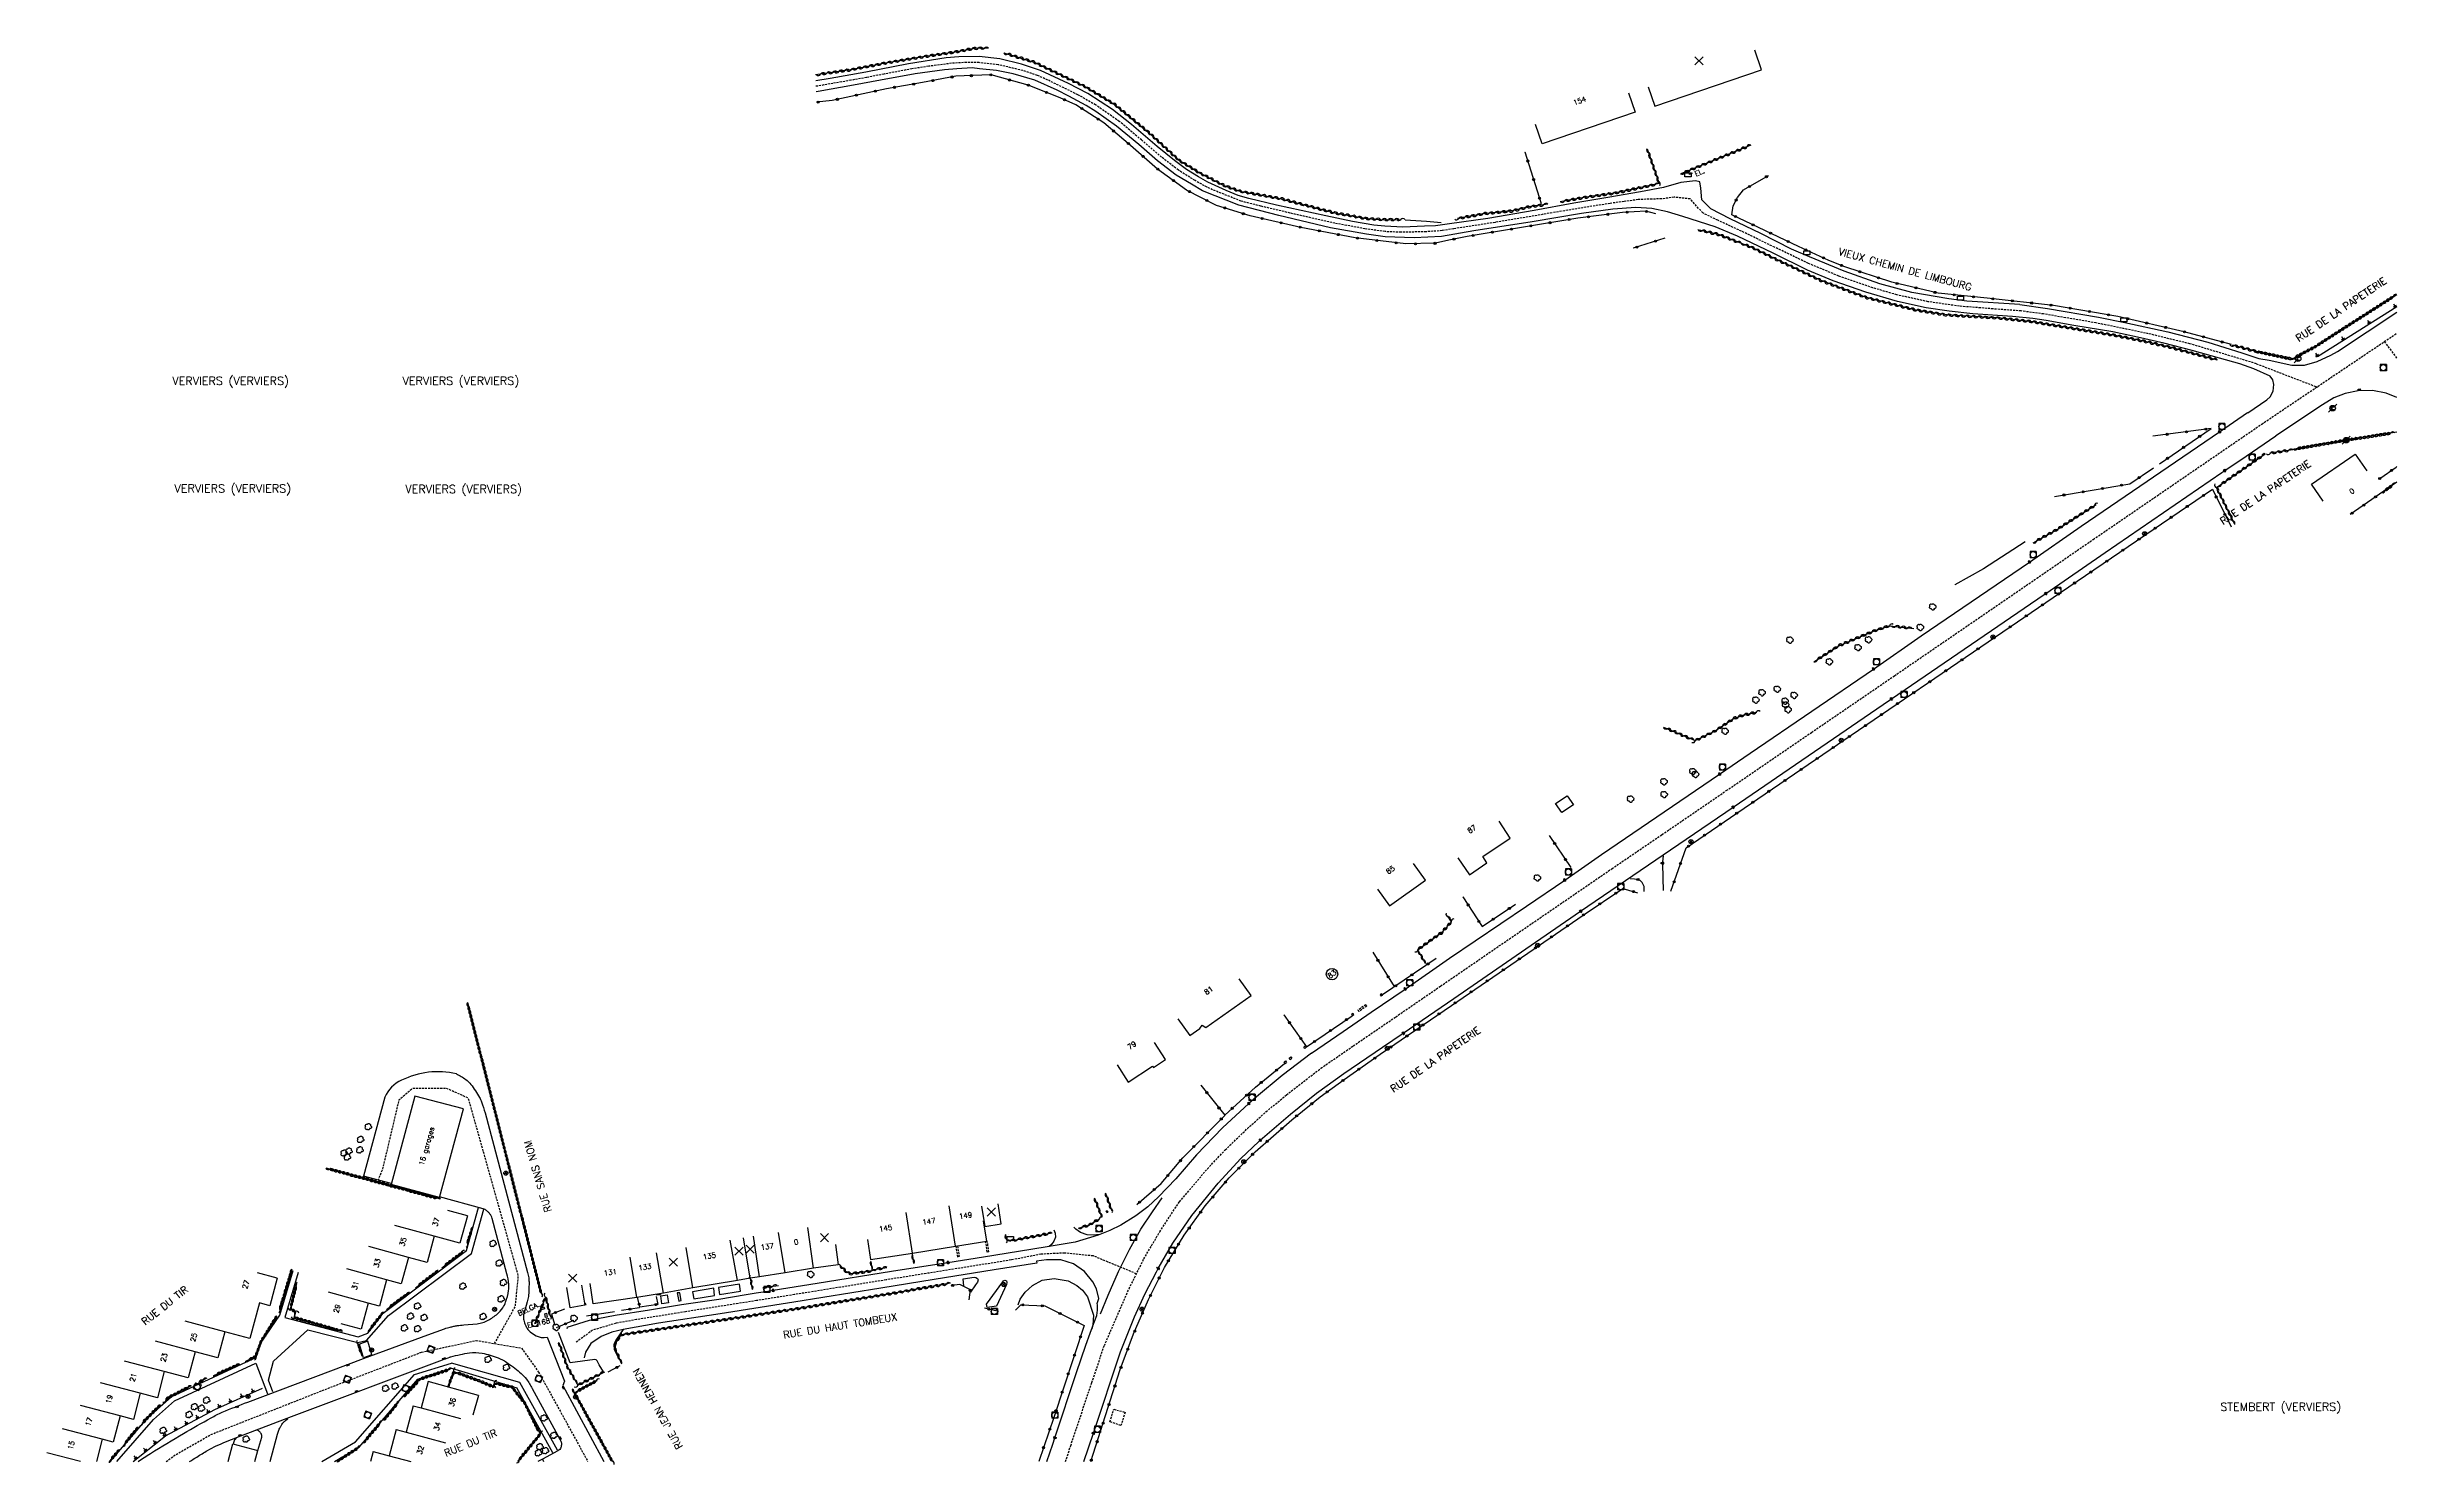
# Model space of a CAD drawing. Header units: millimetres. Extents: x 257000 to 258000, y 143999 to 144912.
# Drawn here: x 257427 to 258000, y 143999 to 144345 of the extents above; entities that cross this region are included whole.
import ezdxf
from ezdxf.enums import TextEntityAlignment as Align

# ---------------------------------------------------------------- set-up
doc = ezdxf.new("R2010")
doc.units = ezdxf.units.MM
doc.linetypes.add('DASHED', pattern=[0.75, 0.5, -0.25])
doc.layers.get('0').update_dxf_attribs({"linetype": 'CONTINUOUS'})
for name, color, linetype in [('W0001', 6, 'DASHED'), ('W0008', 7, 'CONTINUOUS'), ('W0017', 7, 'CONTINUOUS'), ('W0100', 7, 'CONTINUOUS'), ('W0105', 7, 'CONTINUOUS'), ('W0112', 1, 'DASHED'), ('W0211', 2, 'CONTINUOUS'), ('W0300', 7, 'CONTINUOUS'), ('W0302', 3, 'CONTINUOUS'), ('W0310', 3, 'CONTINUOUS'), ('W0322', 7, 'CONTINUOUS'), ('W0400', 7, 'CONTINUOUS'), ('W0420', 7, 'CONTINUOUS'), ('W0469', 7, 'CONTINUOUS'), ('W0471', 7, 'CONTINUOUS'), ('W0980', 7, 'CONTINUOUS'), ('W0984', 7, 'CONTINUOUS'), ('W0989', 7, 'CONTINUOUS'), ('W0991', 7, 'CONTINUOUS'), ('W1102', 7, 'CONTINUOUS'), ('W1471', 7, 'CONTINUOUS')]:
    doc.layers.add(name, color=color, linetype=linetype)
doc.styles.get("Standard").update_dxf_attribs({"font": 'romans.shx', "width": 0.85})

# ---------------------------------------------------------------- blocks, each defined once
blk = doc.blocks.new('T400')
for p, q in [((-0.15, 0.3), (0.15, 0.3)), ((-0.15, -0.25), (-0.15, 0.3)), ((-0.15, 0.15), (0.15, 0.15)), ((-0.15, 0), (0.15, 0)), ((0.15, 0.3), (0.15, -0.25)), ((-0.15, -0.15), (0.15, -0.15)), ((-0.15, -0.25), (-0.15, -0.3)), ((-0.15, -0.3), (0.15, -0.3)), ((0.15, -0.3), (0.15, -0.25))]:
    blk.add_line(p, q)
blk = doc.blocks.new('T420')
for p, q in [((0.75, 0.75), (-0.75, 0.75)), ((-0.75, 0.75), (-0.75, -0.75)), ((0.75, 0.75), (0.75, -0.75)), ((0.75, -0.75), (-0.75, -0.75))]:
    blk.add_line(p, q)
blk.add_ellipse((0, 0), major_axis=(-0.53, 0.53), ratio=1, start_param=3.926991, end_param=10.210176)
blk = doc.blocks.new('T469')
at = {"color": 0, "linetype": 'Continuous', "flags": 128}
for points in [[(-0.35, 0.35), (0.35, -0.35)], [(-0.35, -0.35), (0.35, 0.35)]]:
    blk.add_lwpolyline(points, dxfattribs=at)
at = {"color": 0, "linetype": 'Continuous'}
blk.add_circle((0, 0), 0.5, dxfattribs=at)
blk = doc.blocks.new('t991o')
at = {"color": 0, "linetype": 'Continuous'}
for p, q in [((-1, 1), (1, -1)), ((-1, -1), (1, 1))]:
    blk.add_line(p, q, dxfattribs=at)
blk = doc.blocks.new('T1471')
at = {"color": 0, "linetype": 'Continuous', "flags": 128}
blk.add_lwpolyline([(-0.75, -0.5), (-0.75, 0.5), (0.75, 0.5), (0.75, -0.5), (-0.75, -0.5)], dxfattribs=at)
blk = doc.blocks.new('T300')
for p, q in [((-0.8, 0.51), (-0.86, 0.34)), ((-0.86, 0.34), (-0.86, 0.17)), ((-0.86, 0.17), (-0.74, 0.06)), ((-0.69, 0.63), (-0.8, 0.51)), ((-0.8, -0.06), (-0.74, 0.06)), ((-0.74, 0.06), (-0.69, 0.11)), ((-0.57, 0.69), (-0.69, 0.63)), ((-0.46, 0.69), (-0.57, 0.69)), ((-0.29, 0.63), (-0.46, 0.69)), ((-0.29, 0.63), (-0.17, 0.74)), ((-0.23, 0.57), (-0.29, 0.63)), ((-0.17, 0.74), (-0.06, 0.8)), ((-0.06, 0.8), (0.06, 0.8)), ((0.06, 0.8), (0.23, 0.74)), ((0.23, 0.74), (0.34, 0.63)), ((0.34, 0.63), (0.4, 0.51)), ((0.46, 0.46), (0.34, 0.46)), ((0.4, 0.51), (0.4, 0.46)), ((0.57, 0.4), (0.46, 0.46)), ((0.57, 0.4), (0.69, 0.29)), ((0.69, 0.29), (0.74, 0.17)), ((0.74, 0.06), (0.69, -0.17)), ((0.74, 0.17), (0.74, 0.06)), ((-0.8, -0.17), (-0.8, -0.06)), ((-0.8, -0.23), (-0.8, -0.17)), ((-0.74, -0.34), (-0.8, -0.23)), ((-0.69, -0.4), (-0.74, -0.34)), ((-0.51, -0.46), (-0.69, -0.4)), ((-0.4, -0.46), (-0.51, -0.46)), ((-0.4, -0.46), (-0.34, -0.46)), ((-0.34, -0.46), (-0.34, -0.4)), ((-0.34, -0.51), (-0.34, -0.46)), ((-0.29, -0.63), (-0.34, -0.51)), ((-0.17, -0.74), (-0.29, -0.63)), ((-0.06, -0.8), (-0.17, -0.74)), ((0.06, -0.8), (-0.06, -0.8)), ((0.17, -0.74), (0.06, -0.8)), ((0.23, -0.69), (0.17, -0.74)), ((0.29, -0.46), (0.23, -0.46)), ((0.29, -0.63), (0.23, -0.69)), ((0.46, -0.4), (0.29, -0.46)), ((0.34, -0.51), (0.29, -0.63)), ((0.34, -0.51), (0.34, -0.46)), ((0.57, -0.34), (0.46, -0.4)), ((0.63, -0.29), (0.57, -0.34)), ((0.69, -0.17), (0.63, -0.29))]:
    blk.add_line(p, q)
blk = doc.blocks.new('t322o')
at = {"color": 0, "linetype": 'Continuous'}
for radius in [0.25, 0.15]:
    blk.add_circle((0, 0), radius, dxfattribs=at)
blk = doc.blocks.new('t310o')
at = {"color": 0, "linetype": 'Continuous'}
for centre, start, end in [((-0.5, 0.38), 216.8699, 323.1304), ((0.5, -0.37), 36.8699, 143.1303)]:
    blk.add_arc(centre, 0.625, start, end, dxfattribs=at)
blk = doc.blocks.new('t211o')
at = {"color": 0, "linetype": 'Continuous'}
for p, q in [((-0.29, 0.5), (-0.29, 0)), ((0, 1), (0, 0)), ((0.29, 0.5), (0.29, 0))]:
    blk.add_line(p, q, dxfattribs=at)
blk = doc.blocks.new('T471')
for p, q in [((-0.333334, 0.333334), (-0.333334, -0.333334)), ((-0.333334, 0.333334), (0.333334, 0.333334)), ((-0.333334, 0), (0, 0)), ((0.500001, 0.500001), (1.000002, 1.000002)), ((-0.500001, -0.500001), (-1.000002, -1.000002)), ((-0.333334, -0.333334), (0.333334, -0.333334))]:
    blk.add_line(p, q)
blk.add_ellipse((0, 0), major_axis=(0.471405, 0.471405), ratio=1, start_param=5.4977871438, end_param=11.780972451)

msp = doc.modelspace()

# ---------------------------------------------------------------- linework, layer by layer
at = {"layer": 'W0001'}
for p, q in [((257965.71, 144267.75), (257980.59, 144262.04)), ((257493.8, 144017.31), (257518.01, 144026.67)), ((257518.01, 144026.67), (257531.39, 144029.55)), ((257531.39, 144029.55), (257542.44, 144027.67)), ((257542.44, 144027.67), (257546.62, 144021.81)), ((257546.62, 144021.81), (257558.64, 144000)), ((257466.65, 144006.6), (257493.8, 144017.31)), ((257458.15, 144001.76), (257466.65, 144006.6)), ((257675.15, 144000), (257676.43, 144003.84)), ((257455.72, 144000), (257458.15, 144001.76))]:
    msp.add_line(p, q, dxfattribs=at)
for points in [[(257965.71, 144267.75), (257949.49, 144272.62), (257939.39, 144275.07), (257926.58, 144277.71), (257913.81, 144279.88), (257908.33, 144280.61), (257901.44, 144281.12), (257893.26, 144281.78), (257885.67, 144282.87), (257877.97, 144284.56), (257872.14, 144286.25), (257863.81, 144289.14), (257856.44, 144292.2), (257848.17, 144296.15), (257840.1, 144300.06), (257834.32, 144302.73), (257830.64, 144304.52), (257827.59, 144307.94), (257823.7, 144308.35), (257820.6, 144307.95), (257818.25, 144307.9), (257814.88, 144307.77), (257811.47, 144307.31), (257808.06, 144306.86), (257794.68, 144304.68), (257780.04, 144302.22), (257769.86, 144300.66), (257767.05, 144300.2), (257763.18, 144299.94), (257757.09, 144299.8), (257753.14, 144299.97), (257748.19, 144300.66), (257740.86, 144302.01), (257729.95, 144304.49), (257722.81, 144306.18), (257718.02, 144307.4), (257710.37, 144310.45), (257706.76, 144312.41), (257702.7, 144314.96), (257698.61, 144318.13), (257693.74, 144322.31), (257688.28, 144326.84), (257682.52, 144330.85), (257678.17, 144333.36), (257670.84, 144336.93), (257668.34, 144338.06), (257664.74, 144339.24), (257658.75, 144340.68), (257654.14, 144341.18), (257651.06, 144341.22), (257647.37, 144341.02), (257641.78, 144340.28), (257637.68, 144339.67), (257630.86, 144338.38), (257626.61, 144337.56), (257622.77, 144336.87), (257618.41, 144336.1), (257614.28, 144335.4)], [(257967.01, 144253.02), (257984.47, 144264.77), (258000, 144275.2)], [(258000, 144269.14), (257996.99, 144273.17)], [(257676.43, 144003.84), (257681.57, 144019.27), (257684.64, 144028.3), (257690.66, 144042.17), (257694.28, 144049.42), (257698.15, 144056.05), (257702.96, 144063.38), (257709.77, 144071.39), (257714.13, 144076.01), (257719.53, 144081.23), (257724.08, 144085.28), (257729.07, 144089.45), (257737.47, 144095.93), (257745.34, 144101.37), (257755.73, 144108.46), (257766.66, 144115.96), (257778.45, 144124.05), (257790.88, 144132.56), (257808.45, 144144.59), (257820.69, 144152.92), (257836.39, 144163.63), (257857.18, 144177.85), (257877.4, 144191.65), (257912.12, 144215.42), (257925.92, 144224.91), (257941.47, 144235.54), (257967.01, 144253.02)], [(257692.47, 144045.8), (257681.96, 144050.15), (257674.94, 144050.86), (257669.14, 144050.58), (257661.95, 144049.17), (257631.42, 144044.32), (257609.02, 144040.73), (257599.79, 144039.26), (257582.44, 144036.54), (257570.52, 144034.62), (257565.55, 144033.75), (257559.79, 144032.05), (257555.59, 144028.97)]]:
    msp.add_lwpolyline(points, dxfattribs=at)
at = {"layer": 'W0001', "flags": 128}
msp.add_lwpolyline([(257535.88, 144028.78), (257540.96, 144037.92), (257541.68, 144045.32), (257534.25, 144071.72), (257529.49, 144088.63), (257524.13, 144091.01), (257515.95, 144091.01), (257512.52, 144088.19), (257508.5, 144071.23), (257507.45, 144068.67)], dxfattribs=at)
at = {"layer": 'W0008'}
for p, q in [((257907.97, 144282.21), (257895.04, 144283.04)), ((257735.21, 144099.61), (257742.88, 144104.88))]:
    msp.add_line(p, q, dxfattribs=at)
for points in [[(257895.04, 144283.04), (257890.66, 144283.57), (257881.67, 144285.13), (257873.88, 144287.26), (257865.17, 144290.29), (257856.67, 144293.83), (257852.28, 144295.72), (257844.81, 144299.51), (257837.3, 144303.05), (257832.63, 144305.51), (257830.44, 144307.75), (257830.14, 144310.6), (257829.92, 144312.11), (257828.84, 144312.37), (257825.32, 144311.93), (257821.04, 144310.71), (257815.48, 144309.7), (257807.45, 144308.28), (257799.18, 144306.92), (257789.48, 144305.08), (257778.21, 144303.2), (257768.87, 144301.86), (257765.44, 144301.37), (257762.77, 144301.28), (257757.49, 144301.06), (257753.1, 144301.29), (257750.38, 144301.58), (257745.19, 144302.43), (257738.67, 144303.8), (257726.67, 144306.43), (257719.88, 144308.02), (257717.31, 144308.79), (257714.33, 144309.96), (257709.93, 144312.04), (257707.59, 144313.29), (257704.7, 144315.14), (257701.77, 144317.3), (257697.49, 144320.74), (257691.28, 144326.12), (257686.67, 144329.78), (257680.59, 144333.61), (257675.89, 144336.05), (257673.6, 144337.14), (257669.03, 144339.25), (257664.44, 144340.8), (257659.15, 144342.12), (257654.09, 144342.68), (257649.13, 144342.61), (257646.07, 144342.34), (257636.88, 144340.87), (257626.47, 144338.82), (257617.71, 144337.32), (257614.23, 144336.77)], [(257965.09, 144266.5), (257961.66, 144267.76), (257956.74, 144269.1), (257950.01, 144270.98), (257943.15, 144272.8), (257936.72, 144274.19), (257930.66, 144275.54), (257921.21, 144277.09), (257914.45, 144278.3), (257911.21, 144278.74), (257906.19, 144279.3), (257896.56, 144279.95), (257890.76, 144280.55), (257885.17, 144281.39), (257878.17, 144282.92), (257870.4, 144285.24), (257862.44, 144288), (257856.22, 144290.57), (257847.79, 144294.68), (257839.14, 144298.84), (257833.68, 144301.17), (257825.8, 144303.63), (257822.07, 144304.77), (257818.25, 144305.59), (257814.29, 144305.83), (257808.67, 144305.43), (257801.07, 144304.39), (257789.01, 144302.35), (257774.75, 144300.12), (257766.94, 144298.79), (257760.22, 144298.42), (257753.18, 144298.66), (257748.6, 144299.31), (257739.8, 144300.91), (257727.24, 144303.87), (257717.45, 144306.4), (257708.61, 144309.89), (257705.92, 144311.53), (257702.15, 144313.71), (257697.58, 144317.23), (257693.09, 144321.18), (257687.59, 144325.72), (257682.6, 144329.29), (257680.24, 144330.73), (257675.96, 144333.04), (257673.1, 144334.46), (257667.66, 144336.88), (257662.4, 144338.48), (257658.35, 144339.24), (257654.19, 144339.68), (257652.4, 144339.9), (257648.62, 144339.68), (257645.68, 144339.44), (257638.48, 144338.47), (257630.05, 144336.92), (257623.45, 144335.67), (257614.78, 144334.1), (257614.34, 144334.04)], [(257907.97, 144282.21), (257914.79, 144281.24), (257927.22, 144279.1), (257933.59, 144277.77), (257944.11, 144275.52), (257953.84, 144272.98), (257962.17, 144270.43), (257966.32, 144268.99)], [(257966.32, 144268.99), (257968.84, 144268.61), (257974.36, 144267.36), (257977.45, 144267.41), (257980.53, 144268.31), (257983.91, 144269.85), (257985.52, 144270.76), (258000, 144280.3)], [(257963.65, 144255.8), (257968.27, 144258.95), (257969.05, 144259.69), (257969.84, 144261.09), (257969.97, 144262.66), (257969.69, 144263.83), (257969.04, 144264.7), (257965.09, 144266.5)], [(258000, 144259.53), (257997.39, 144260.54), (257994.07, 144261.18), (257990.56, 144261.12), (257987.38, 144260.45), (257984.63, 144259.39), (257981.84, 144257.71), (257970.45, 144250.18)], [(257742.88, 144104.88), (257749.75, 144109.63), (257758.02, 144115.24), (257768.88, 144122.75), (257787.6, 144135.48), (257796.97, 144141.79), (257805.95, 144148.04), (257834.74, 144167.64), (257842.17, 144172.81), (257872.29, 144193.26), (257883.95, 144201.36), (257910.34, 144219.39), (257922.99, 144228.13), (257956.74, 144251.12), (257963.58, 144255.86)], [(257679.66, 144000), (257681.97, 144006.93), (257688.61, 144026.74), (257691.97, 144035.28), (257694.49, 144040.86), (257697.33, 144046.25), (257697.79, 144047.13), (257701.37, 144053.29), (257705.96, 144060.01), (257712.4, 144067.93), (257717.95, 144073.88), (257722.37, 144078.09), (257722.69, 144078.4), (257730.05, 144084.77), (257736.42, 144089.86), (257743.05, 144094.63), (257752.52, 144101.09), (257757.57, 144104.49), (257769.87, 144112.94), (257787.47, 144125.02), (257800.85, 144134.27), (257821.02, 144148.01), (257838.03, 144159.62), (257876.23, 144185.72), (257876.68, 144186), (257913.9, 144211.45), (257914.31, 144211.72), (257928.86, 144221.69), (257957.3, 144241.2), (257958, 144241.67), (257963.19, 144245.22), (257970.45, 144250.18)], [(257821, 144147.71), (257820.82, 144146.24), (257820.82, 144145.94), (257820.92, 144142.25), (257821.01, 144139.26)], [(257816.38, 144139.05), (257816.31, 144140.26), (257815.89, 144141.23), (257815.39, 144141.71), (257814.83, 144141.94), (257813.97, 144142.06), (257812.97, 144142.14)], [(257735.21, 144099.61), (257728.02, 144094.17), (257721.78, 144088.98), (257719.9, 144087.31), (257713.48, 144081.43), (257707.15, 144074.85), (257702.05, 144068.97), (257697.89, 144064.55), (257695.24, 144062.15), (257692.32, 144059.93), (257688.66, 144057.7), (257685.96, 144056.39), (257683.1, 144055.2), (257677.5, 144053.54), (257671.17, 144052.45), (257666.73, 144051.73), (257655.18, 144049.86), (257646.47, 144048.51), (257641.69, 144047.72), (257632.75, 144046.35), (257614.55, 144043.41), (257603.83, 144041.72), (257602.55, 144041.49), (257599.68, 144041.04), (257597.28, 144040.66), (257590.55, 144039.57), (257581.47, 144038.19), (257573.7, 144036.93), (257565.26, 144035.61), (257558.96, 144034.45), (257553.48, 144032.67), (257553.56, 144032.45)], [(257683.73, 144036.02), (257685.58, 144040.57), (257688.08, 144046.39), (257690.77, 144051.71), (257693.51, 144056.68), (257696.36, 144060.95), (257698.72, 144064.32)], [(257672.32, 144056.53), (257672.67, 144055.71), (257672.7, 144054.73), (257672.29, 144053.72), (257671.73, 144052.94), (257671.18, 144052.46)], [(257683.55, 144055.4), (257681.92, 144055.2), (257680.45, 144055.28), (257678.86, 144055.9), (257677.72, 144056.67), (257677.16, 144057.19)], [(257670.63, 144000), (257672.04, 144004.24), (257672.57, 144005.8), (257677.85, 144021.71), (257680.14, 144028.4), (257681.2, 144031.32), (257682.04, 144033.78), (257682.84, 144035.65), (257683.01, 144036.96), (257682.94, 144038.22), (257682.88, 144038.59), (257683.3, 144039.77), (257682.72, 144042.12), (257681.85, 144043.85), (257679.82, 144046.35), (257677.11, 144048.23), (257673.99, 144049.23), (257670.52, 144049.22), (257668.11, 144048.9), (257668.13, 144048.36), (257657.77, 144046.73), (257643.16, 144044.42), (257630.08, 144042.3), (257608.85, 144038.91), (257590.93, 144036.04), (257575.9, 144033.73), (257567.24, 144032.23), (257564.44, 144031.56), (257561.85, 144030.51), (257559.36, 144028.8), (257558.07, 144026.65), (257557.7, 144025.27)], [(257442.07, 144000), (257451.61, 144011.08), (257456.94, 144015.81), (257477.6, 144025.42), (257479.09, 144029.28), (257483.45, 144035.73), (257486.72, 144046.57)], [(257650.39, 144042.81), (257650.17, 144044.55), (257652.86, 144044.95), (257653.31, 144044.92), (257653.72, 144044.63), (257653.82, 144044.3), (257653.71, 144043.74), (257653.22, 144043.07), (257651.95, 144041.3)], [(257656.02, 144037.59), (257655.91, 144038.36), (257659.84, 144043.85), (257660.07, 144044.07), (257660.33, 144044.21), (257660.73, 144044.05), (257660.85, 144043.68), (257660.73, 144043.18), (257658.32, 144037.92), (257656.02, 144037.59)], [(257663.61, 144038.21), (257664.14, 144039.6), (257665.29, 144041.29), (257667.11, 144042.98), (257669.48, 144044.21), (257672.4, 144044.69), (257675.8, 144044.1), (257677.96, 144042.96), (257679.3, 144041.79), (257680.55, 144040.2), (257681.96, 144035.71), (257681.8, 144033.31), (257681.55, 144032.3)], [(257567.23, 144032.21), (257565.61, 144029.86), (257565.12, 144028.98), (257564.98, 144028.48), (257565.07, 144027.44), (257565.73, 144026.06), (257566.73, 144024.25)], [(257562.43, 144021.89), (257561.38, 144023.63), (257560.94, 144024.58), (257560.69, 144024.81), (257560.31, 144024.9), (257554.35, 144024.07), (257551.47, 144031.45)], [(257443.67, 144000), (257452.66, 144010.26), (257457.75, 144014.79), (257477.62, 144023.99), (257480.44, 144016.5)], [(257493.75, 144000), (257501.91, 144004.84), (257516.37, 144021.23), (257525.35, 144024)], [(257496.84, 144000), (257502.8, 144003.51), (257517.15, 144020.11), (257525.34, 144022.79)]]:
    msp.add_lwpolyline(points, dxfattribs=at)
at = {"layer": 'W0008', "flags": 128}
for points in [[(257526.55, 144094.54, 0.175135), (257513.17, 144093.01)], [(257513.17, 144093.01, 0.191637), (257509.09, 144088.84)], [(257526.55, 144094.54, -0.047824), (257528.85, 144093.19, -0.074074), (257530.09, 144091.98, -0.015465), (257531.18, 144090.44, -0.015236), (257532.19, 144088.81, -0.04621), (257532.71, 144087.7, -0.020229), (257533.54, 144085.03), (257543.9, 144046.14, -0.025922), (257544.19, 144044.79, -0.037231), (257544.27, 144043.83, -0.00732), (257544.26, 144042.4, -0.007768), (257544.21, 144041.06, -0.034252), (257544.11, 144040.26, -0.020576), (257543.8, 144038.95), (257543.05, 144036.25, 0.063076), (257542.92, 144035.36, 0.063407), (257543.01, 144034.48, 0.037545), (257543.4, 144033.28, 0.051451), (257543.83, 144032.47, 0.075676), (257544.55, 144031.67, 0.046379), (257546.02, 144030.7, 0.067719), (257547, 144030.33, 0.073301), (257547.96, 144030.26), (257548.72, 144030.31), (257552.92, 144019.61), (257552.55, 144018.58)], [(257478.14, 144002.69), (257479.06, 144005.97, 0.117598), (257479.08, 144006.39, 0.096501), (257478.89, 144006.86, 0.030133), (257478.69, 144007.14, 0.032884), (257478.47, 144007.36, 0.083918), (257478.18, 144007.55, 0.077087), (257477.66, 144007.68)]]:
    msp.add_lwpolyline(points, format="xyb", dxfattribs=at)
for points in [[(257509.09, 144088.84), (257503.9, 144069.63)], [(257510.65, 144067.8), (257503.9, 144069.63)], [(257481.79, 144017.02), (257480.71, 144019.84), (257481.93, 144024.49), (257490.3, 144032.12), (257502.54, 144029.02), (257504.64, 144029.57), (257509.96, 144035.65), (257530.22, 144050.74), (257533.25, 144061.59)], [(257487.91, 144046.12), (257484.72, 144035.15), (257502.56, 144030.45), (257504.98, 144031.29), (257508.7, 144036.23), (257529.03, 144051.45), (257531.98, 144061.94)], [(257525.34, 144022.79), (257541.27, 144018.01)], [(257542.02, 144019.28), (257525.35, 144024)], [(257550.1, 144002.11), (257541.27, 144018.01)], [(257551.23, 144002.75), (257542.02, 144019.28)], [(257552.55, 144018.58), (257562.54, 144000)]]:
    msp.add_lwpolyline(points, dxfattribs=at)
at = {"layer": 'W0008'}
for points in [[(257448.9, 144000, -0.017095), (257451.9, 144001.99, -0.004807), (257459.98, 144006.84, -0.005861), (257466.69, 144010.67, -0.025541), (257469.43, 144012.02, -0.011558), (257475.68, 144014.53), (257503.91, 144025.13), (257519.56, 144030.92), (257519.56, 144030.92), (257519.56, 144030.92), (257523.64, 144032.41, -0.001326), (257525.05, 144032.78, -0.002241), (257525.89, 144032.99, -0.02529), (257526.76, 144033.16, -0.013992), (257528.36, 144033.34), (257531.61, 144033.63, 0.053358), (257533.03, 144033.91, 0.054936), (257534.31, 144034.46, 0.046127), (257536.57, 144036.05, 0.06672), (257537.85, 144037.47, 0.068281), (257538.57, 144038.92, 0.038193), (257539.29, 144041.71, 0.069112), (257539.35, 144043.24, 0.040318), (257538.87, 144045.82), (257535.26, 144059.28, 0.03464), (257535.04, 144059.92, 0.062528), (257534.85, 144060.24, 0.026401), (257534.41, 144060.76, 0.027788), (257533.94, 144061.21, 0.058077), (257533.57, 144061.46, 0.051333), (257533.09, 144061.64), (257522.44, 144064.54)], [(257461.45, 144000, -0.00073), (257463.22, 144001.12, -0.004346), (257465.85, 144002.73, -0.030931), (257467.97, 144003.83, -0.013748), (257472.92, 144005.88), (257486.35, 144010.99), (257523.16, 144024.81, -0.00232), (257524.96, 144025.48, -0.020133), (257525.17, 144025.54, -0.016098), (257527.52, 144026.11, -0.017303), (257529.74, 144026.5, -0.076748), (257532.83, 144026.44, -0.057745), (257536.76, 144025.29, -0.048728), (257539.11, 144024.01, -0.031631), (257542.37, 144021.48, -0.051562), (257543.64, 144020.1, -0.036154), (257545.08, 144017.85), (257551.8, 144005.48, -0.047302), (257552.11, 144004.76, -0.083514), (257552.17, 144004.33, -0.033617), (257552.13, 144003.82, -0.039527), (257552.02, 144003.41, -0.101523), (257551.77, 144002.97, -0.08974), (257551.33, 144002.62), (257547.53, 144000.59)], [(257481.09, 144000), (257482.92, 144006.65, -0.019286), (257483.24, 144007.68, -0.038661), (257483.46, 144008.17, -0.009156), (257483.79, 144008.75, -0.009442), (257484.13, 144009.3, -0.065151), (257484.57, 144009.81, -0.042097), (257485.39, 144010.44)]]:
    msp.add_lwpolyline(points, format="xyb", dxfattribs=at)
at = {"layer": 'W0017'}
msp.add_lwpolyline([(257472.92, 144005.88), (257472.38, 144005.33), (257472.07, 144004.36)], dxfattribs=at)
at = {"layer": 'W0100'}
for points in [[(257817.36, 144335.27), (257818.98, 144330.54), (257845, 144339.45), (257843.38, 144344.18), (257843.38, 144344.18), (257843.38, 144344.18), (257843.38, 144344.18), (257843.38, 144344.18), (257843.38, 144344.18), (257843.38, 144344.18), (257843.38, 144344.18), (257843.38, 144344.18), (257843.38, 144344.18), (257843.38, 144344.18), (257843.38, 144344.18), (257843.38, 144344.18), (257843.38, 144344.18), (257843.38, 144344.18), (257843.38, 144344.18), (257843.38, 144344.18), (257843.38, 144344.18), (257843.38, 144344.18), (257843.38, 144344.18), (257843.38, 144344.18), (257843.38, 144344.18), (257843.38, 144344.18), (257843.38, 144344.18), (257843.38, 144344.18), (257843.38, 144344.18), (257843.38, 144344.18), (257843.38, 144344.18), (257843.38, 144344.18), (257843.38, 144344.18), (257843.38, 144344.18), (257843.38, 144344.18), (257843.38, 144344.18), (257843.38, 144344.18), (257843.38, 144344.18), (257843.38, 144344.18), (257843.38, 144344.18), (257843.38, 144344.18), (257843.38, 144344.18), (257843.38, 144344.18), (257843.38, 144344.18), (257843.38, 144344.18), (257843.38, 144344.18), (257843.38, 144344.18), (257843.38, 144344.18), (257843.38, 144344.18), (257843.38, 144344.18), (257843.38, 144344.18), (257843.38, 144344.18), (257843.38, 144344.18), (257843.38, 144344.18), (257843.38, 144344.18), (257843.38, 144344.18), (257843.38, 144344.18), (257843.38, 144344.18), (257843.38, 144344.18), (257843.38, 144344.18), (257843.38, 144344.18), (257843.38, 144344.18), (257843.38, 144344.18), (257843.38, 144344.18), (257843.38, 144344.18), (257843.38, 144344.18), (257843.38, 144344.18), (257843.38, 144344.18), (257843.38, 144344.18), (257843.38, 144344.18), (257843.38, 144344.18), (257843.38, 144344.18), (257843.38, 144344.18), (257843.38, 144344.18), (257843.38, 144344.18), (257843.38, 144344.18), (257843.38, 144344.18), (257843.38, 144344.18), (257843.38, 144344.18), (257843.38, 144344.18), (257843.38, 144344.18), (257843.38, 144344.18), (257843.38, 144344.18), (257843.38, 144344.18), (257843.38, 144344.18), (257843.38, 144344.18), (257843.38, 144344.18), (257843.38, 144344.18), (257843.38, 144344.18), (257843.38, 144344.18), (257843.38, 144344.18), (257843.38, 144344.18), (257843.38, 144344.18), (257843.38, 144344.18), (257843.38, 144344.18), (257843.38, 144344.18), (257843.38, 144344.18), (257843.38, 144344.18), (257843.38, 144344.18), (257843.38, 144344.18), (257843.38, 144344.18), (257843.38, 144344.18), (257843.38, 144344.18), (257843.38, 144344.18), (257843.38, 144344.18), (257843.38, 144344.18), (257843.38, 144344.18), (257843.38, 144344.18), (257843.38, 144344.18), (257843.38, 144344.18), (257843.38, 144344.18), (257843.38, 144344.18), (257843.38, 144344.18), (257843.38, 144344.18), (257843.38, 144344.18), (257843.38, 144344.18), (257843.38, 144344.18), (257843.38, 144344.18), (257843.38, 144344.18), (257843.38, 144344.18)], [(257812.5, 144333.83), (257814.12, 144329.1), (257791.45, 144321.35), (257789.83, 144326.08), (257789.83, 144326.08), (257789.83, 144326.08), (257789.83, 144326.08), (257789.83, 144326.08), (257789.83, 144326.08), (257789.83, 144326.08), (257789.83, 144326.08), (257789.83, 144326.08), (257789.83, 144326.08), (257789.83, 144326.08), (257789.83, 144326.08), (257789.83, 144326.08), (257789.83, 144326.08), (257789.83, 144326.08), (257789.83, 144326.08), (257789.83, 144326.08), (257789.83, 144326.08), (257789.83, 144326.08), (257789.83, 144326.08), (257789.83, 144326.08), (257789.83, 144326.08), (257789.83, 144326.08), (257789.83, 144326.08), (257789.83, 144326.08), (257789.83, 144326.08), (257789.83, 144326.08), (257789.83, 144326.08), (257789.83, 144326.08), (257789.83, 144326.08), (257789.83, 144326.08), (257789.83, 144326.08), (257789.83, 144326.08), (257789.83, 144326.08), (257789.83, 144326.08), (257789.83, 144326.08), (257789.83, 144326.08), (257789.83, 144326.08), (257789.83, 144326.08), (257789.83, 144326.08), (257789.83, 144326.08), (257789.83, 144326.08), (257789.83, 144326.08), (257789.83, 144326.08), (257789.83, 144326.08), (257789.83, 144326.08), (257789.83, 144326.08), (257789.83, 144326.08), (257789.83, 144326.08), (257789.83, 144326.08), (257789.83, 144326.08), (257789.83, 144326.08), (257789.83, 144326.08), (257789.83, 144326.08), (257789.83, 144326.08), (257789.83, 144326.08), (257789.83, 144326.08), (257789.83, 144326.08), (257789.83, 144326.08), (257789.83, 144326.08), (257789.83, 144326.08), (257789.83, 144326.08), (257789.83, 144326.08), (257789.83, 144326.08), (257789.83, 144326.08), (257789.83, 144326.08), (257789.83, 144326.08), (257789.83, 144326.08), (257789.83, 144326.08), (257789.83, 144326.08), (257789.83, 144326.08), (257789.83, 144326.08), (257789.83, 144326.08), (257789.83, 144326.08), (257789.83, 144326.08), (257789.83, 144326.08), (257789.83, 144326.08), (257789.83, 144326.08), (257789.83, 144326.08), (257789.83, 144326.08), (257789.83, 144326.08), (257789.83, 144326.08), (257789.83, 144326.08), (257789.83, 144326.08), (257789.83, 144326.08), (257789.83, 144326.08), (257789.83, 144326.08), (257789.83, 144326.08), (257789.83, 144326.08), (257789.83, 144326.08), (257789.83, 144326.08), (257789.83, 144326.08), (257789.83, 144326.08), (257789.83, 144326.08), (257789.83, 144326.08), (257789.83, 144326.08), (257789.83, 144326.08), (257789.83, 144326.08), (257789.83, 144326.08), (257789.83, 144326.08), (257789.83, 144326.08), (257789.83, 144326.08), (257789.83, 144326.08), (257789.83, 144326.08), (257789.83, 144326.08), (257789.83, 144326.08), (257789.83, 144326.08), (257789.83, 144326.08), (257789.83, 144326.08), (257789.83, 144326.08), (257789.83, 144326.08), (257789.83, 144326.08), (257789.83, 144326.08), (257789.83, 144326.08), (257789.83, 144326.08), (257789.83, 144326.08), (257789.83, 144326.08)], [(257827.31, 144314.19), (257827.87, 144314.38), (257827.96, 144314.12), (257827.41, 144313.92), (257827.31, 144314.19)], [(257982.04, 144234.26), (257979.2, 144238.38), (257989.85, 144245.73), (257992.69, 144241.62), (257992.69, 144241.62), (257992.69, 144241.62), (257992.69, 144241.62), (257992.69, 144241.62), (257992.69, 144241.62), (257992.69, 144241.62), (257992.69, 144241.62), (257992.69, 144241.62), (257992.69, 144241.62), (257992.69, 144241.62), (257992.69, 144241.62), (257992.69, 144241.62), (257992.69, 144241.62), (257992.69, 144241.62), (257992.69, 144241.62), (257992.69, 144241.62), (257992.69, 144241.62), (257992.69, 144241.62), (257992.69, 144241.62), (257992.69, 144241.62), (257992.69, 144241.62), (257992.69, 144241.62), (257992.69, 144241.62), (257992.69, 144241.62), (257992.69, 144241.62), (257992.69, 144241.62), (257992.69, 144241.62), (257992.69, 144241.62), (257992.69, 144241.62), (257992.69, 144241.62), (257992.69, 144241.62), (257992.69, 144241.62), (257992.69, 144241.62), (257992.69, 144241.62), (257992.69, 144241.62), (257992.69, 144241.62), (257992.69, 144241.62), (257992.69, 144241.62), (257992.69, 144241.62), (257992.69, 144241.62), (257992.69, 144241.62), (257992.69, 144241.62), (257992.69, 144241.62), (257992.69, 144241.62), (257992.69, 144241.62), (257992.69, 144241.62), (257992.69, 144241.62), (257992.69, 144241.62), (257992.69, 144241.62), (257992.69, 144241.62), (257992.69, 144241.62), (257992.69, 144241.62), (257992.69, 144241.62), (257992.69, 144241.62), (257992.69, 144241.62), (257992.69, 144241.62), (257992.69, 144241.62), (257992.69, 144241.62), (257992.69, 144241.62), (257992.69, 144241.62), (257992.69, 144241.62), (257992.69, 144241.62), (257992.69, 144241.62), (257992.69, 144241.62), (257992.69, 144241.62), (257992.69, 144241.62), (257992.69, 144241.62), (257992.69, 144241.62), (257992.69, 144241.62), (257992.69, 144241.62), (257992.69, 144241.62), (257992.69, 144241.62), (257992.69, 144241.62), (257992.69, 144241.62), (257992.69, 144241.62), (257992.69, 144241.62), (257992.69, 144241.62), (257992.69, 144241.62), (257992.69, 144241.62), (257992.69, 144241.62), (257992.69, 144241.62), (257992.69, 144241.62), (257992.69, 144241.62), (257992.69, 144241.62), (257992.69, 144241.62), (257992.69, 144241.62), (257992.69, 144241.62), (257992.69, 144241.62), (257992.69, 144241.62), (257992.69, 144241.62), (257992.69, 144241.62), (257992.69, 144241.62), (257992.69, 144241.62), (257992.69, 144241.62), (257992.69, 144241.62), (257992.69, 144241.62), (257992.69, 144241.62), (257992.69, 144241.62), (257992.69, 144241.62), (257992.69, 144241.62), (257992.69, 144241.62), (257992.69, 144241.62), (257992.69, 144241.62), (257992.69, 144241.62), (257992.69, 144241.62), (257992.69, 144241.62), (257992.69, 144241.62), (257992.69, 144241.62), (257992.69, 144241.62), (257992.69, 144241.62), (257992.69, 144241.62), (257992.69, 144241.62), (257992.69, 144241.62), (257992.69, 144241.62), (257992.69, 144241.62), (257992.69, 144241.62)], [(257797.59, 144162.38), (257799.07, 144160.13), (257796.23, 144158.27), (257794.74, 144160.47), (257797.59, 144162.38)], [(257770.92, 144147.24), (257773.75, 144143.12), (257777.94, 144145.99), (257776.96, 144147.61), (257783.68, 144152.02), (257780.94, 144156.2), (257780.94, 144156.2), (257780.94, 144156.2), (257780.94, 144156.2), (257780.94, 144156.2), (257780.94, 144156.2), (257780.94, 144156.2), (257780.94, 144156.2), (257780.94, 144156.2), (257780.94, 144156.2), (257780.94, 144156.2), (257780.94, 144156.2), (257780.94, 144156.2), (257780.94, 144156.2), (257780.94, 144156.2), (257780.94, 144156.2), (257780.94, 144156.2), (257780.94, 144156.2), (257780.94, 144156.2), (257780.94, 144156.2), (257780.94, 144156.2), (257780.94, 144156.2), (257780.94, 144156.2), (257780.94, 144156.2), (257780.94, 144156.2), (257780.94, 144156.2), (257780.94, 144156.2), (257780.94, 144156.2), (257780.94, 144156.2), (257780.94, 144156.2), (257780.94, 144156.2), (257780.94, 144156.2), (257780.94, 144156.2), (257780.94, 144156.2), (257780.94, 144156.2), (257780.94, 144156.2), (257780.94, 144156.2), (257780.94, 144156.2), (257780.94, 144156.2), (257780.94, 144156.2), (257780.94, 144156.2), (257780.94, 144156.2), (257780.94, 144156.2), (257780.94, 144156.2), (257780.94, 144156.2), (257780.94, 144156.2), (257780.94, 144156.2), (257780.94, 144156.2), (257780.94, 144156.2), (257780.94, 144156.2), (257780.94, 144156.2), (257780.94, 144156.2), (257780.94, 144156.2), (257780.94, 144156.2), (257780.94, 144156.2), (257780.94, 144156.2), (257780.94, 144156.2), (257780.94, 144156.2), (257780.94, 144156.2), (257780.94, 144156.2), (257780.94, 144156.2), (257780.94, 144156.2), (257780.94, 144156.2), (257780.94, 144156.2), (257780.94, 144156.2), (257780.94, 144156.2), (257780.94, 144156.2), (257780.94, 144156.2), (257780.94, 144156.2), (257780.94, 144156.2), (257780.94, 144156.2), (257780.94, 144156.2), (257780.94, 144156.2), (257780.94, 144156.2), (257780.94, 144156.2), (257780.94, 144156.2), (257780.94, 144156.2), (257780.94, 144156.2), (257780.94, 144156.2), (257780.94, 144156.2), (257780.94, 144156.2), (257780.94, 144156.2), (257780.94, 144156.2), (257780.94, 144156.2), (257780.94, 144156.2), (257780.94, 144156.2), (257780.94, 144156.2), (257780.94, 144156.2), (257780.94, 144156.2), (257780.94, 144156.2), (257780.94, 144156.2), (257780.94, 144156.2), (257780.94, 144156.2), (257780.94, 144156.2), (257780.94, 144156.2), (257780.94, 144156.2), (257780.94, 144156.2), (257780.94, 144156.2), (257780.94, 144156.2), (257780.94, 144156.2), (257780.94, 144156.2), (257780.94, 144156.2), (257780.94, 144156.2), (257780.94, 144156.2), (257780.94, 144156.2), (257780.94, 144156.2), (257780.94, 144156.2), (257780.94, 144156.2), (257780.94, 144156.2), (257780.94, 144156.2), (257780.94, 144156.2), (257780.94, 144156.2), (257780.94, 144156.2), (257780.94, 144156.2), (257780.94, 144156.2)], [(257751.29, 144139.61), (257754.18, 144135.54), (257762.99, 144141.78), (257760.1, 144145.86), (257760.1, 144145.86), (257760.1, 144145.86), (257760.1, 144145.86), (257760.1, 144145.86), (257760.1, 144145.86), (257760.1, 144145.86), (257760.1, 144145.86), (257760.1, 144145.86), (257760.1, 144145.86), (257760.1, 144145.86), (257760.1, 144145.86), (257760.1, 144145.86), (257760.1, 144145.86), (257760.1, 144145.86), (257760.1, 144145.86), (257760.1, 144145.86), (257760.1, 144145.86), (257760.1, 144145.86), (257760.1, 144145.86), (257760.1, 144145.86), (257760.1, 144145.86), (257760.1, 144145.86), (257760.1, 144145.86), (257760.1, 144145.86), (257760.1, 144145.86), (257760.1, 144145.86), (257760.1, 144145.86), (257760.1, 144145.86), (257760.1, 144145.86), (257760.1, 144145.86), (257760.1, 144145.86), (257760.1, 144145.86), (257760.1, 144145.86), (257760.1, 144145.86), (257760.1, 144145.86), (257760.1, 144145.86), (257760.1, 144145.86), (257760.1, 144145.86), (257760.1, 144145.86), (257760.1, 144145.86), (257760.1, 144145.86), (257760.1, 144145.86), (257760.1, 144145.86), (257760.1, 144145.86), (257760.1, 144145.86), (257760.1, 144145.86), (257760.1, 144145.86), (257760.1, 144145.86), (257760.1, 144145.86), (257760.1, 144145.86), (257760.1, 144145.86), (257760.1, 144145.86), (257760.1, 144145.86), (257760.1, 144145.86), (257760.1, 144145.86), (257760.1, 144145.86), (257760.1, 144145.86), (257760.1, 144145.86), (257760.1, 144145.86), (257760.1, 144145.86), (257760.1, 144145.86), (257760.1, 144145.86), (257760.1, 144145.86), (257760.1, 144145.86), (257760.1, 144145.86), (257760.1, 144145.86), (257760.1, 144145.86), (257760.1, 144145.86), (257760.1, 144145.86), (257760.1, 144145.86), (257760.1, 144145.86), (257760.1, 144145.86), (257760.1, 144145.86), (257760.1, 144145.86), (257760.1, 144145.86), (257760.1, 144145.86), (257760.1, 144145.86), (257760.1, 144145.86), (257760.1, 144145.86), (257760.1, 144145.86), (257760.1, 144145.86), (257760.1, 144145.86), (257760.1, 144145.86), (257760.1, 144145.86), (257760.1, 144145.86), (257760.1, 144145.86), (257760.1, 144145.86), (257760.1, 144145.86), (257760.1, 144145.86), (257760.1, 144145.86), (257760.1, 144145.86), (257760.1, 144145.86), (257760.1, 144145.86), (257760.1, 144145.86), (257760.1, 144145.86), (257760.1, 144145.86), (257760.1, 144145.86), (257760.1, 144145.86), (257760.1, 144145.86), (257760.1, 144145.86), (257760.1, 144145.86), (257760.1, 144145.86), (257760.1, 144145.86), (257760.1, 144145.86), (257760.1, 144145.86), (257760.1, 144145.86), (257760.1, 144145.86), (257760.1, 144145.86), (257760.1, 144145.86), (257760.1, 144145.86), (257760.1, 144145.86), (257760.1, 144145.86), (257760.1, 144145.86), (257760.1, 144145.86), (257760.1, 144145.86), (257760.1, 144145.86)], [(257702.57, 144107.96), (257705.46, 144103.89), (257707.9, 144105.63), (257708.47, 144106.42), (257709.42, 144105.88), (257720.43, 144113.66), (257717.55, 144117.74), (257717.55, 144117.74), (257717.55, 144117.74), (257717.55, 144117.74), (257717.55, 144117.74), (257717.55, 144117.74), (257717.55, 144117.74), (257717.55, 144117.74), (257717.55, 144117.74), (257717.55, 144117.74), (257717.55, 144117.74), (257717.55, 144117.74), (257717.55, 144117.74), (257717.55, 144117.74), (257717.55, 144117.74), (257717.55, 144117.74), (257717.55, 144117.74), (257717.55, 144117.74), (257717.55, 144117.74), (257717.55, 144117.74), (257717.55, 144117.74), (257717.55, 144117.74), (257717.55, 144117.74), (257717.55, 144117.74), (257717.55, 144117.74), (257717.55, 144117.74), (257717.55, 144117.74), (257717.55, 144117.74), (257717.55, 144117.74), (257717.55, 144117.74), (257717.55, 144117.74), (257717.55, 144117.74), (257717.55, 144117.74), (257717.55, 144117.74), (257717.55, 144117.74), (257717.55, 144117.74), (257717.55, 144117.74), (257717.55, 144117.74), (257717.55, 144117.74), (257717.55, 144117.74), (257717.55, 144117.74), (257717.55, 144117.74), (257717.55, 144117.74), (257717.55, 144117.74), (257717.55, 144117.74), (257717.55, 144117.74), (257717.55, 144117.74), (257717.55, 144117.74), (257717.55, 144117.74), (257717.55, 144117.74), (257717.55, 144117.74), (257717.55, 144117.74), (257717.55, 144117.74), (257717.55, 144117.74), (257717.55, 144117.74), (257717.55, 144117.74), (257717.55, 144117.74), (257717.55, 144117.74), (257717.55, 144117.74), (257717.55, 144117.74), (257717.55, 144117.74), (257717.55, 144117.74), (257717.55, 144117.74), (257717.55, 144117.74), (257717.55, 144117.74), (257717.55, 144117.74), (257717.55, 144117.74), (257717.55, 144117.74), (257717.55, 144117.74), (257717.55, 144117.74), (257717.55, 144117.74), (257717.55, 144117.74), (257717.55, 144117.74), (257717.55, 144117.74), (257717.55, 144117.74), (257717.55, 144117.74), (257717.55, 144117.74), (257717.55, 144117.74), (257717.55, 144117.74), (257717.55, 144117.74), (257717.55, 144117.74), (257717.55, 144117.74), (257717.55, 144117.74), (257717.55, 144117.74), (257717.55, 144117.74), (257717.55, 144117.74), (257717.55, 144117.74), (257717.55, 144117.74), (257717.55, 144117.74), (257717.55, 144117.74), (257717.55, 144117.74), (257717.55, 144117.74), (257717.55, 144117.74), (257717.55, 144117.74), (257717.55, 144117.74), (257717.55, 144117.74), (257717.55, 144117.74), (257717.55, 144117.74), (257717.55, 144117.74), (257717.55, 144117.74), (257717.55, 144117.74), (257717.55, 144117.74), (257717.55, 144117.74), (257717.55, 144117.74), (257717.55, 144117.74), (257717.55, 144117.74), (257717.55, 144117.74), (257717.55, 144117.74), (257717.55, 144117.74), (257717.55, 144117.74), (257717.55, 144117.74), (257717.55, 144117.74), (257717.55, 144117.74), (257717.55, 144117.74)], [(257687.74, 144096.74), (257690.49, 144092.57), (257696.35, 144096.42), (257696.64, 144096.13), (257699.6, 144098.04), (257696.89, 144102.24), (257696.89, 144102.24), (257696.89, 144102.24), (257696.89, 144102.24), (257696.89, 144102.24), (257696.89, 144102.24), (257696.89, 144102.24), (257696.89, 144102.24), (257696.89, 144102.24), (257696.89, 144102.24), (257696.89, 144102.24), (257696.89, 144102.24), (257696.89, 144102.24), (257696.89, 144102.24), (257696.89, 144102.24), (257696.89, 144102.24), (257696.89, 144102.24), (257696.89, 144102.24), (257696.89, 144102.24), (257696.89, 144102.24), (257696.89, 144102.24), (257696.89, 144102.24), (257696.89, 144102.24), (257696.89, 144102.24), (257696.89, 144102.24), (257696.89, 144102.24), (257696.89, 144102.24), (257696.89, 144102.24), (257696.89, 144102.24), (257696.89, 144102.24), (257696.89, 144102.24), (257696.89, 144102.24), (257696.89, 144102.24), (257696.89, 144102.24), (257696.89, 144102.24), (257696.89, 144102.24), (257696.89, 144102.24), (257696.89, 144102.24), (257696.89, 144102.24), (257696.89, 144102.24), (257696.89, 144102.24), (257696.89, 144102.24), (257696.89, 144102.24), (257696.89, 144102.24), (257696.89, 144102.24), (257696.89, 144102.24), (257696.89, 144102.24), (257696.89, 144102.24), (257696.89, 144102.24), (257696.89, 144102.24), (257696.89, 144102.24), (257696.89, 144102.24), (257696.89, 144102.24), (257696.89, 144102.24), (257696.89, 144102.24), (257696.89, 144102.24), (257696.89, 144102.24), (257696.89, 144102.24), (257696.89, 144102.24), (257696.89, 144102.24), (257696.89, 144102.24), (257696.89, 144102.24), (257696.89, 144102.24), (257696.89, 144102.24), (257696.89, 144102.24), (257696.89, 144102.24), (257696.89, 144102.24), (257696.89, 144102.24), (257696.89, 144102.24), (257696.89, 144102.24), (257696.89, 144102.24), (257696.89, 144102.24), (257696.89, 144102.24), (257696.89, 144102.24), (257696.89, 144102.24), (257696.89, 144102.24), (257696.89, 144102.24), (257696.89, 144102.24), (257696.89, 144102.24), (257696.89, 144102.24), (257696.89, 144102.24), (257696.89, 144102.24), (257696.89, 144102.24), (257696.89, 144102.24), (257696.89, 144102.24), (257696.89, 144102.24), (257696.89, 144102.24), (257696.89, 144102.24), (257696.89, 144102.24), (257696.89, 144102.24), (257696.89, 144102.24), (257696.89, 144102.24), (257696.89, 144102.24), (257696.89, 144102.24), (257696.89, 144102.24), (257696.89, 144102.24), (257696.89, 144102.24), (257696.89, 144102.24), (257696.89, 144102.24), (257696.89, 144102.24), (257696.89, 144102.24), (257696.89, 144102.24), (257696.89, 144102.24), (257696.89, 144102.24), (257696.89, 144102.24), (257696.89, 144102.24), (257696.89, 144102.24), (257696.89, 144102.24), (257696.89, 144102.24), (257696.89, 144102.24), (257696.89, 144102.24), (257696.89, 144102.24), (257696.89, 144102.24), (257696.89, 144102.24), (257696.89, 144102.24)], [(257654.67, 144062.29), (257655.45, 144057.35), (257659.48, 144057.98), (257658.71, 144062.85), (257658.71, 144062.85), (257658.71, 144062.85), (257658.71, 144062.85), (257658.71, 144062.85), (257658.71, 144062.85), (257658.71, 144062.85), (257658.71, 144062.85), (257658.71, 144062.85), (257658.71, 144062.85), (257658.71, 144062.85), (257658.71, 144062.85), (257658.71, 144062.85), (257658.71, 144062.85), (257658.71, 144062.85), (257658.71, 144062.85), (257658.71, 144062.85), (257658.71, 144062.85), (257658.71, 144062.85), (257658.71, 144062.85), (257658.71, 144062.85), (257658.71, 144062.85), (257658.71, 144062.85), (257658.71, 144062.85), (257658.71, 144062.85), (257658.71, 144062.85), (257658.71, 144062.85), (257658.71, 144062.85), (257658.71, 144062.85), (257658.71, 144062.85), (257658.71, 144062.85), (257658.71, 144062.85), (257658.71, 144062.85), (257658.71, 144062.85), (257658.71, 144062.85), (257658.71, 144062.85), (257658.71, 144062.85), (257658.71, 144062.85), (257658.71, 144062.85), (257658.71, 144062.85), (257658.71, 144062.85), (257658.71, 144062.85), (257658.71, 144062.85), (257658.71, 144062.85), (257658.71, 144062.85), (257658.71, 144062.85), (257658.71, 144062.85), (257658.71, 144062.85), (257658.71, 144062.85), (257658.71, 144062.85), (257658.71, 144062.85), (257658.71, 144062.85), (257658.71, 144062.85), (257658.71, 144062.85), (257658.71, 144062.85), (257658.71, 144062.85), (257658.71, 144062.85), (257658.71, 144062.85), (257658.71, 144062.85), (257658.71, 144062.85), (257658.71, 144062.85), (257658.71, 144062.85), (257658.71, 144062.85), (257658.71, 144062.85), (257658.71, 144062.85), (257658.71, 144062.85), (257658.71, 144062.85), (257658.71, 144062.85), (257658.71, 144062.85), (257658.71, 144062.85), (257658.71, 144062.85), (257658.71, 144062.85), (257658.71, 144062.85), (257658.71, 144062.85), (257658.71, 144062.85), (257658.71, 144062.85), (257658.71, 144062.85), (257658.71, 144062.85), (257658.71, 144062.85), (257658.71, 144062.85), (257658.71, 144062.85), (257658.71, 144062.85), (257658.71, 144062.85), (257658.71, 144062.85), (257658.71, 144062.85), (257658.71, 144062.85), (257658.71, 144062.85), (257658.71, 144062.85), (257658.71, 144062.85), (257658.71, 144062.85), (257658.71, 144062.85), (257658.71, 144062.85), (257658.71, 144062.85), (257658.71, 144062.85), (257658.71, 144062.85), (257658.71, 144062.85), (257658.71, 144062.85), (257658.71, 144062.85), (257658.71, 144062.85), (257658.71, 144062.85), (257658.71, 144062.85), (257658.71, 144062.85), (257658.71, 144062.85), (257658.71, 144062.85), (257658.71, 144062.85), (257658.71, 144062.85), (257658.71, 144062.85), (257658.71, 144062.85), (257658.71, 144062.85), (257658.71, 144062.85), (257658.71, 144062.85), (257658.71, 144062.85), (257658.71, 144062.85), (257658.71, 144062.85), (257658.71, 144062.85), (257658.71, 144062.85), (257658.71, 144062.85)], [(257626.83, 144054.19), (257627.61, 144049.26), (257637.82, 144050.87), (257648.34, 144052.52), (257655.96, 144053.75), (257655.17, 144058.68), (257655.17, 144058.68), (257655.17, 144058.68), (257655.17, 144058.68), (257655.17, 144058.68), (257655.17, 144058.68), (257655.17, 144058.68), (257655.17, 144058.68), (257655.17, 144058.68), (257655.17, 144058.68), (257655.17, 144058.68), (257655.17, 144058.68), (257655.17, 144058.68), (257655.17, 144058.68), (257655.17, 144058.68), (257655.17, 144058.68), (257655.17, 144058.68), (257655.17, 144058.68), (257655.17, 144058.68), (257655.17, 144058.68), (257655.17, 144058.68), (257655.17, 144058.68), (257655.17, 144058.68), (257655.17, 144058.68), (257655.17, 144058.68), (257655.17, 144058.68), (257655.17, 144058.68), (257655.17, 144058.68), (257655.17, 144058.68), (257655.17, 144058.68), (257655.17, 144058.68), (257655.17, 144058.68), (257655.17, 144058.68), (257655.17, 144058.68), (257655.17, 144058.68), (257655.17, 144058.68), (257655.17, 144058.68), (257655.17, 144058.68), (257655.17, 144058.68), (257655.17, 144058.68), (257655.17, 144058.68), (257655.17, 144058.68), (257655.17, 144058.68), (257655.17, 144058.68), (257655.17, 144058.68), (257655.17, 144058.68), (257655.17, 144058.68), (257655.17, 144058.68), (257655.17, 144058.68), (257655.17, 144058.68), (257655.17, 144058.68), (257655.17, 144058.68), (257655.17, 144058.68), (257655.17, 144058.68), (257655.17, 144058.68), (257655.17, 144058.68), (257655.17, 144058.68), (257655.17, 144058.68), (257655.17, 144058.68), (257655.17, 144058.68), (257655.17, 144058.68), (257655.17, 144058.68), (257655.17, 144058.68), (257655.17, 144058.68), (257655.17, 144058.68), (257655.17, 144058.68), (257655.17, 144058.68), (257655.17, 144058.68), (257655.17, 144058.68), (257655.17, 144058.68), (257655.17, 144058.68), (257655.17, 144058.68), (257655.17, 144058.68), (257655.17, 144058.68), (257655.17, 144058.68), (257655.17, 144058.68), (257655.17, 144058.68), (257655.17, 144058.68), (257655.17, 144058.68), (257655.17, 144058.68), (257655.17, 144058.68), (257655.17, 144058.68), (257655.17, 144058.68), (257655.17, 144058.68), (257655.17, 144058.68), (257655.17, 144058.68), (257655.17, 144058.68), (257655.17, 144058.68), (257655.17, 144058.68), (257655.17, 144058.68), (257655.17, 144058.68), (257655.17, 144058.68), (257655.17, 144058.68), (257655.17, 144058.68), (257655.17, 144058.68), (257655.17, 144058.68), (257655.17, 144058.68), (257655.17, 144058.68), (257655.17, 144058.68), (257655.17, 144058.68), (257655.17, 144058.68), (257655.17, 144058.68), (257655.17, 144058.68), (257655.17, 144058.68), (257655.17, 144058.68), (257655.17, 144058.68), (257655.17, 144058.68), (257655.17, 144058.68), (257655.17, 144058.68), (257655.17, 144058.68), (257655.17, 144058.68), (257655.17, 144058.68), (257655.17, 144058.68), (257655.17, 144058.68), (257655.17, 144058.68)], [(257619.03, 144052.95), (257619.72, 144048), (257613.7, 144047.16), (257606.76, 144046.01), (257600.48, 144045.09), (257598.25, 144044.72), (257595.11, 144044.15), (257584.25, 144042.38), (257577.1, 144041.1), (257570.59, 144040.02), (257559.92, 144038.46), (257559.19, 144043.41), (257559.19, 144043.41), (257559.19, 144043.41), (257559.19, 144043.41), (257559.19, 144043.41), (257559.19, 144043.41), (257559.19, 144043.41), (257559.19, 144043.41), (257559.19, 144043.41), (257559.19, 144043.41), (257559.19, 144043.41), (257559.19, 144043.41), (257559.19, 144043.41), (257559.19, 144043.41), (257559.19, 144043.41), (257559.19, 144043.41), (257559.19, 144043.41), (257559.19, 144043.41), (257559.19, 144043.41), (257559.19, 144043.41), (257559.19, 144043.41), (257559.19, 144043.41), (257559.19, 144043.41), (257559.19, 144043.41), (257559.19, 144043.41), (257559.19, 144043.41), (257559.19, 144043.41), (257559.19, 144043.41), (257559.19, 144043.41), (257559.19, 144043.41), (257559.19, 144043.41), (257559.19, 144043.41), (257559.19, 144043.41), (257559.19, 144043.41), (257559.19, 144043.41), (257559.19, 144043.41), (257559.19, 144043.41), (257559.19, 144043.41), (257559.19, 144043.41), (257559.19, 144043.41), (257559.19, 144043.41), (257559.19, 144043.41), (257559.19, 144043.41), (257559.19, 144043.41), (257559.19, 144043.41), (257559.19, 144043.41), (257559.19, 144043.41), (257559.19, 144043.41), (257559.19, 144043.41), (257559.19, 144043.41), (257559.19, 144043.41), (257559.19, 144043.41), (257559.19, 144043.41), (257559.19, 144043.41), (257559.19, 144043.41), (257559.19, 144043.41), (257559.19, 144043.41), (257559.19, 144043.41), (257559.19, 144043.41), (257559.19, 144043.41), (257559.19, 144043.41), (257559.19, 144043.41), (257559.19, 144043.41), (257559.19, 144043.41), (257559.19, 144043.41), (257559.19, 144043.41), (257559.19, 144043.41), (257559.19, 144043.41), (257559.19, 144043.41), (257559.19, 144043.41), (257559.19, 144043.41), (257559.19, 144043.41), (257559.19, 144043.41), (257559.19, 144043.41), (257559.19, 144043.41), (257559.19, 144043.41), (257559.19, 144043.41), (257559.19, 144043.41), (257559.19, 144043.41), (257559.19, 144043.41), (257559.19, 144043.41), (257559.19, 144043.41), (257559.19, 144043.41), (257559.19, 144043.41), (257559.19, 144043.41), (257559.19, 144043.41), (257559.19, 144043.41), (257559.19, 144043.41), (257559.19, 144043.41), (257559.19, 144043.41), (257559.19, 144043.41), (257559.19, 144043.41), (257559.19, 144043.41), (257559.19, 144043.41), (257559.19, 144043.41), (257559.19, 144043.41), (257559.19, 144043.41), (257559.19, 144043.41), (257559.19, 144043.41), (257559.19, 144043.41), (257559.19, 144043.41), (257559.19, 144043.41), (257559.19, 144043.41), (257559.19, 144043.41), (257559.19, 144043.41), (257559.19, 144043.41), (257559.19, 144043.41), (257559.19, 144043.41), (257559.19, 144043.41)], [(257547.92, 144037.77), (257548.07, 144037.24), (257547.24, 144037.02), (257547.08, 144037.37), (257547.92, 144037.77)], [(257557.06, 144043.06), (257557.9, 144038.13), (257554.32, 144037.52), (257553.48, 144042.45), (257553.48, 144042.45), (257553.48, 144042.45), (257553.48, 144042.45), (257553.48, 144042.45), (257553.48, 144042.45), (257553.48, 144042.45), (257553.48, 144042.45), (257553.48, 144042.45), (257553.48, 144042.45), (257553.48, 144042.45), (257553.48, 144042.45), (257553.48, 144042.45), (257553.48, 144042.45), (257553.48, 144042.45), (257553.48, 144042.45), (257553.48, 144042.45), (257553.48, 144042.45), (257553.48, 144042.45), (257553.48, 144042.45), (257553.48, 144042.45), (257553.48, 144042.45), (257553.48, 144042.45), (257553.48, 144042.45), (257553.48, 144042.45), (257553.48, 144042.45), (257553.48, 144042.45), (257553.48, 144042.45), (257553.48, 144042.45), (257553.48, 144042.45), (257553.48, 144042.45), (257553.48, 144042.45), (257553.48, 144042.45), (257553.48, 144042.45), (257553.48, 144042.45), (257553.48, 144042.45), (257553.48, 144042.45), (257553.48, 144042.45), (257553.48, 144042.45), (257553.48, 144042.45), (257553.48, 144042.45), (257553.48, 144042.45), (257553.48, 144042.45), (257553.48, 144042.45), (257553.48, 144042.45), (257553.48, 144042.45), (257553.48, 144042.45), (257553.48, 144042.45), (257553.48, 144042.45), (257553.48, 144042.45), (257553.48, 144042.45), (257553.48, 144042.45), (257553.48, 144042.45), (257553.48, 144042.45), (257553.48, 144042.45), (257553.48, 144042.45), (257553.48, 144042.45), (257553.48, 144042.45), (257553.48, 144042.45), (257553.48, 144042.45), (257553.48, 144042.45), (257553.48, 144042.45), (257553.48, 144042.45), (257553.48, 144042.45), (257553.48, 144042.45), (257553.48, 144042.45), (257553.48, 144042.45), (257553.48, 144042.45), (257553.48, 144042.45), (257553.48, 144042.45), (257553.48, 144042.45), (257553.48, 144042.45), (257553.48, 144042.45), (257553.48, 144042.45), (257553.48, 144042.45), (257553.48, 144042.45), (257553.48, 144042.45), (257553.48, 144042.45), (257553.48, 144042.45), (257553.48, 144042.45), (257553.48, 144042.45), (257553.48, 144042.45), (257553.48, 144042.45), (257553.48, 144042.45), (257553.48, 144042.45), (257553.48, 144042.45), (257553.48, 144042.45), (257553.48, 144042.45), (257553.48, 144042.45), (257553.48, 144042.45), (257553.48, 144042.45), (257553.48, 144042.45), (257553.48, 144042.45), (257553.48, 144042.45), (257553.48, 144042.45), (257553.48, 144042.45), (257553.48, 144042.45), (257553.48, 144042.45), (257553.48, 144042.45), (257553.48, 144042.45), (257553.48, 144042.45), (257553.48, 144042.45), (257553.48, 144042.45), (257553.48, 144042.45), (257553.48, 144042.45), (257553.48, 144042.45), (257553.48, 144042.45), (257553.48, 144042.45), (257553.48, 144042.45), (257553.48, 144042.45), (257553.48, 144042.45), (257553.48, 144042.45), (257553.48, 144042.45), (257553.48, 144042.45), (257553.48, 144042.45), (257553.48, 144042.45), (257553.48, 144042.45)], [(257548.71, 144035.2), (257548.33, 144035.12), (257548.11, 144036.07), (257548.5, 144036.16), (257548.71, 144035.2)]]:
    msp.add_lwpolyline(points, dxfattribs=at)
at = {"layer": 'W0100', "flags": 128}
for points in [[(257516.42, 144089.11), (257510.6, 144067.61)], [(257528.26, 144086.07), (257516.42, 144089.11)], [(257522.41, 144064.41), (257528.26, 144086.07)], [(257522.41, 144064.41), (257510.6, 144067.61)], [(257529.25, 144059.95), (257524.43, 144061.26)], [(257521.15, 144054.96), (257511.5, 144057.59)], [(257521.15, 144054.96), (257519.4, 144048.54)], [(257527.43, 144053.25), (257521.15, 144054.96)], [(257529.25, 144059.95), (257527.43, 144053.25)], [(257514.83, 144049.79), (257505.19, 144052.42)], [(257514.83, 144049.79), (257513.08, 144043.37)], [(257519.4, 144048.54), (257514.83, 144049.79)], [(257482.84, 144044.77), (257478.01, 144046.06)], [(257482.84, 144044.77), (257481.04, 144038.02)], [(257509.51, 144044.35), (257499.86, 144046.98)], [(257509.51, 144044.35), (257507.76, 144037.91)], [(257513.08, 144043.37), (257509.51, 144044.35)], [(257478.48, 144038.7), (257476.17, 144030.04)], [(257481.04, 144038.02), (257478.48, 144038.7)], [(257505.03, 144038.66), (257495.39, 144041.29)], [(257505.03, 144038.66), (257503.29, 144032.27)], [(257507.76, 144037.91), (257505.03, 144038.66)], [(257470.07, 144031.67), (257460.41, 144034.25)], [(257470.07, 144031.67), (257468.37, 144025.31)], [(257476.17, 144030.04), (257470.07, 144031.67)], [(257503.29, 144032.27), (257498.47, 144033.59)], [(257462.82, 144026.8), (257453.16, 144029.38)], [(257462.82, 144026.8), (257461.11, 144020.4)], [(257468.37, 144025.31), (257462.82, 144026.8)], [(257455.28, 144021.98), (257445.6, 144024.49)], [(257455.28, 144021.98), (257453.62, 144015.58)], [(257461.11, 144020.4), (257455.28, 144021.98)], [(257449.44, 144016.66), (257439.76, 144019.17)], [(257449.44, 144016.66), (257447.79, 144010.3)], [(257453.62, 144015.58), (257449.44, 144016.66)], [(257519.67, 144019.54), (257517.93, 144013.11)], [(257531.92, 144016.15), (257519.67, 144019.54)], [(257531.92, 144016.15), (257530.59, 144011.33)], [(257444.49, 144011.15), (257434.81, 144013.66)], [(257444.49, 144011.15), (257442.83, 144004.76)], [(257447.79, 144010.3), (257444.49, 144011.15)], [(257516.01, 144013.62), (257514.28, 144007.21)], [(257516.01, 144013.62), (257517.93, 144013.11)], [(257517.93, 144013.11), (257527.58, 144010.49)], [(257440.17, 144005.45), (257430.49, 144007.95)], [(257440.17, 144005.45), (257438.76, 144000)], [(257442.83, 144004.76), (257440.17, 144005.45)], [(257470.84, 144000), (257472.03, 144004.36)], [(257472.03, 144004.36), (257478.14, 144002.69)], [(257511.85, 144007.86), (257510.12, 144001.44)], [(257511.85, 144007.86), (257514.28, 144007.21)], [(257514.28, 144007.21), (257523.93, 144004.6)], [(257434.86, 144000), (257426.67, 144002.12)], [(257477.41, 144000), (257478.14, 144002.69)], [(257506.26, 144002.49), (257505.59, 144000)], [(257506.26, 144002.49), (257510.12, 144001.44)], [(257510.12, 144001.44), (257515.46, 144000)], [(257547.53, 144000.59), (257546.46, 144000)], [(257547.53, 144000.59), (257547.84, 144000)]]:
    msp.add_lwpolyline(points, dxfattribs=at)
at = {"layer": 'W0105'}
for p, q in [((257575.36, 144040.81), (257575.39, 144040.63)), ((257575.39, 144040.63), (257576.32, 144040.78)), ((257576.28, 144040.97), (257576.32, 144040.78)), ((257504.97, 144029.39), (257502.88, 144028.63)), ((257503.87, 144025.31), (257502.88, 144028.63)), ((257505.96, 144026.07), (257503.87, 144025.31)), ((257505.96, 144026.07), (257504.97, 144029.39))]:
    msp.add_line(p, q, dxfattribs=at)
for points in [[(257590.77, 144040.76), (257595.89, 144041.54), (257595.6, 144043.26), (257590.47, 144042.49), (257590.77, 144040.76)], [(257577.95, 144040.68), (257578.27, 144038.71), (257576.64, 144038.44), (257576.4, 144040.45), (257577.95, 144040.68)], [(257580.45, 144041.12), (257580.82, 144039.11), (257581.42, 144039.27), (257581.09, 144041.19), (257580.45, 144041.12)], [(257584.46, 144039.71), (257589.55, 144040.54), (257589.33, 144042.29), (257584.17, 144041.42), (257584.46, 144039.71)]]:
    msp.add_lwpolyline(points, dxfattribs=at)
at = {"layer": 'W0112'}
for points in [[(257752.52, 144113.74), (257752.3, 144114.08), (257751.95, 144113.84), (257752.17, 144113.51), (257752.17, 144113.51), (257752.17, 144113.51), (257752.17, 144113.51), (257752.17, 144113.51), (257752.17, 144113.51), (257752.17, 144113.51), (257752.17, 144113.51), (257752.17, 144113.51), (257752.17, 144113.51), (257752.17, 144113.51), (257752.17, 144113.51), (257752.17, 144113.51), (257752.17, 144113.51), (257752.17, 144113.51), (257752.17, 144113.51), (257752.17, 144113.51), (257752.17, 144113.51), (257752.17, 144113.51), (257752.17, 144113.51), (257752.17, 144113.51), (257752.17, 144113.51), (257752.17, 144113.51), (257752.17, 144113.51), (257752.17, 144113.51), (257752.17, 144113.51), (257752.17, 144113.51), (257752.17, 144113.51), (257752.17, 144113.51), (257752.17, 144113.51), (257752.17, 144113.51), (257752.17, 144113.51), (257752.17, 144113.51), (257752.17, 144113.51), (257752.17, 144113.51), (257752.17, 144113.51), (257752.17, 144113.51), (257752.17, 144113.51), (257752.17, 144113.51), (257752.17, 144113.51), (257752.17, 144113.51), (257752.17, 144113.51), (257752.17, 144113.51), (257752.17, 144113.51), (257752.17, 144113.51), (257752.17, 144113.51), (257752.17, 144113.51), (257752.17, 144113.51), (257752.17, 144113.51), (257752.17, 144113.51), (257752.17, 144113.51), (257752.17, 144113.51), (257752.17, 144113.51), (257752.17, 144113.51), (257752.17, 144113.51), (257752.17, 144113.51), (257752.17, 144113.51), (257752.17, 144113.51), (257752.17, 144113.51), (257752.17, 144113.51), (257752.17, 144113.51), (257752.17, 144113.51), (257752.17, 144113.51), (257752.17, 144113.51), (257752.17, 144113.51), (257752.17, 144113.51), (257752.17, 144113.51), (257752.17, 144113.51), (257752.17, 144113.51), (257752.17, 144113.51), (257752.17, 144113.51), (257752.17, 144113.51), (257752.17, 144113.51), (257752.17, 144113.51), (257752.17, 144113.51), (257752.17, 144113.51), (257752.17, 144113.51), (257752.17, 144113.51), (257752.17, 144113.51), (257752.17, 144113.51), (257752.17, 144113.51), (257752.17, 144113.51), (257752.17, 144113.51), (257752.17, 144113.51), (257752.17, 144113.51), (257752.17, 144113.51), (257752.17, 144113.51), (257752.17, 144113.51), (257752.17, 144113.51), (257752.17, 144113.51), (257752.17, 144113.51), (257752.17, 144113.51), (257752.17, 144113.51), (257752.17, 144113.51), (257752.17, 144113.51), (257752.17, 144113.51), (257752.17, 144113.51), (257752.17, 144113.51), (257752.17, 144113.51), (257752.17, 144113.51), (257752.17, 144113.51), (257752.17, 144113.51), (257752.17, 144113.51), (257752.17, 144113.51), (257752.17, 144113.51), (257752.17, 144113.51), (257752.17, 144113.51), (257752.17, 144113.51), (257752.17, 144113.51), (257752.17, 144113.51), (257752.17, 144113.51), (257752.17, 144113.51), (257752.17, 144113.51), (257752.17, 144113.51), (257752.17, 144113.51), (257752.17, 144113.51), (257752.17, 144113.51)], [(257752.52, 144113.74), (257752.17, 144113.51), (257752.17, 144113.51), (257752.17, 144113.51), (257752.17, 144113.51), (257752.17, 144113.51), (257752.17, 144113.51), (257752.17, 144113.51), (257752.17, 144113.51), (257752.17, 144113.51), (257752.17, 144113.51), (257752.17, 144113.51), (257752.17, 144113.51), (257752.17, 144113.51), (257752.17, 144113.51), (257752.17, 144113.51), (257752.17, 144113.51), (257752.17, 144113.51), (257752.17, 144113.51), (257752.17, 144113.51), (257752.17, 144113.51), (257752.17, 144113.51), (257752.17, 144113.51), (257752.17, 144113.51), (257752.17, 144113.51), (257752.17, 144113.51), (257752.17, 144113.51), (257752.17, 144113.51), (257752.17, 144113.51), (257752.17, 144113.51), (257752.17, 144113.51), (257752.17, 144113.51), (257752.17, 144113.51), (257752.17, 144113.51), (257752.17, 144113.51), (257752.17, 144113.51), (257752.17, 144113.51), (257752.17, 144113.51), (257752.17, 144113.51), (257752.17, 144113.51), (257752.17, 144113.51), (257752.17, 144113.51), (257752.17, 144113.51), (257752.17, 144113.51), (257752.17, 144113.51), (257752.17, 144113.51), (257752.17, 144113.51), (257752.17, 144113.51), (257752.17, 144113.51), (257752.17, 144113.51), (257752.17, 144113.51), (257752.17, 144113.51), (257752.17, 144113.51), (257752.17, 144113.51), (257752.17, 144113.51), (257752.17, 144113.51), (257752.17, 144113.51), (257752.17, 144113.51), (257752.17, 144113.51), (257752.17, 144113.51), (257752.17, 144113.51), (257752.17, 144113.51), (257752.17, 144113.51), (257752.17, 144113.51), (257752.17, 144113.51), (257752.17, 144113.51), (257752.17, 144113.51), (257752.17, 144113.51), (257752.17, 144113.51), (257752.17, 144113.51), (257752.17, 144113.51), (257752.17, 144113.51), (257752.17, 144113.51), (257752.17, 144113.51), (257752.17, 144113.51), (257752.17, 144113.51), (257752.17, 144113.51), (257752.17, 144113.51), (257752.17, 144113.51), (257752.17, 144113.51), (257752.17, 144113.51), (257752.17, 144113.51), (257752.17, 144113.51), (257752.17, 144113.51), (257752.17, 144113.51), (257752.17, 144113.51), (257752.17, 144113.51), (257752.17, 144113.51), (257752.17, 144113.51), (257752.17, 144113.51), (257752.17, 144113.51), (257752.17, 144113.51), (257752.17, 144113.51), (257752.17, 144113.51), (257752.17, 144113.51), (257752.17, 144113.51), (257752.17, 144113.51), (257752.17, 144113.51), (257752.17, 144113.51), (257752.17, 144113.51), (257752.17, 144113.51), (257752.17, 144113.51), (257752.17, 144113.51), (257752.17, 144113.51), (257752.17, 144113.51), (257752.17, 144113.51), (257752.17, 144113.51), (257752.17, 144113.51), (257752.17, 144113.51), (257752.17, 144113.51), (257752.17, 144113.51), (257752.17, 144113.51), (257752.17, 144113.51), (257752.17, 144113.51), (257752.17, 144113.51), (257752.17, 144113.51), (257752.17, 144113.51), (257752.17, 144113.51), (257752.17, 144113.51), (257752.17, 144113.51)], [(257745.54, 144108.96), (257745.32, 144109.29), (257744.94, 144109.03), (257745.17, 144108.7), (257745.17, 144108.7), (257745.17, 144108.7), (257745.17, 144108.7), (257745.17, 144108.7), (257745.17, 144108.7), (257745.17, 144108.7), (257745.17, 144108.7), (257745.17, 144108.7), (257745.17, 144108.7), (257745.17, 144108.7), (257745.17, 144108.7), (257745.17, 144108.7), (257745.17, 144108.7), (257745.17, 144108.7), (257745.17, 144108.7), (257745.17, 144108.7), (257745.17, 144108.7), (257745.17, 144108.7), (257745.17, 144108.7), (257745.17, 144108.7), (257745.17, 144108.7), (257745.17, 144108.7), (257745.17, 144108.7), (257745.17, 144108.7), (257745.17, 144108.7), (257745.17, 144108.7), (257745.17, 144108.7), (257745.17, 144108.7), (257745.17, 144108.7), (257745.17, 144108.7), (257745.17, 144108.7), (257745.17, 144108.7), (257745.17, 144108.7), (257745.17, 144108.7), (257745.17, 144108.7), (257745.17, 144108.7), (257745.17, 144108.7), (257745.17, 144108.7), (257745.17, 144108.7), (257745.17, 144108.7), (257745.17, 144108.7), (257745.17, 144108.7), (257745.17, 144108.7), (257745.17, 144108.7), (257745.17, 144108.7), (257745.17, 144108.7), (257745.17, 144108.7), (257745.17, 144108.7), (257745.17, 144108.7), (257745.17, 144108.7), (257745.17, 144108.7), (257745.17, 144108.7), (257745.17, 144108.7), (257745.17, 144108.7), (257745.17, 144108.7), (257745.17, 144108.7), (257745.17, 144108.7), (257745.17, 144108.7), (257745.17, 144108.7), (257745.17, 144108.7), (257745.17, 144108.7), (257745.17, 144108.7), (257745.17, 144108.7), (257745.17, 144108.7), (257745.17, 144108.7), (257745.17, 144108.7), (257745.17, 144108.7), (257745.17, 144108.7), (257745.17, 144108.7), (257745.17, 144108.7), (257745.17, 144108.7), (257745.17, 144108.7), (257745.17, 144108.7), (257745.17, 144108.7), (257745.17, 144108.7), (257745.17, 144108.7), (257745.17, 144108.7), (257745.17, 144108.7), (257745.17, 144108.7), (257745.17, 144108.7), (257745.17, 144108.7), (257745.17, 144108.7), (257745.17, 144108.7), (257745.17, 144108.7), (257745.17, 144108.7), (257745.17, 144108.7), (257745.17, 144108.7), (257745.17, 144108.7), (257745.17, 144108.7), (257745.17, 144108.7), (257745.17, 144108.7), (257745.17, 144108.7), (257745.17, 144108.7), (257745.17, 144108.7), (257745.17, 144108.7), (257745.17, 144108.7), (257745.17, 144108.7), (257745.17, 144108.7), (257745.17, 144108.7), (257745.17, 144108.7), (257745.17, 144108.7), (257745.17, 144108.7), (257745.17, 144108.7), (257745.17, 144108.7), (257745.17, 144108.7), (257745.17, 144108.7), (257745.17, 144108.7), (257745.17, 144108.7), (257745.17, 144108.7), (257745.17, 144108.7), (257745.17, 144108.7), (257745.17, 144108.7), (257745.17, 144108.7), (257745.17, 144108.7), (257745.17, 144108.7), (257745.17, 144108.7)], [(257745.54, 144108.96), (257745.17, 144108.7), (257745.17, 144108.7), (257745.17, 144108.7), (257745.17, 144108.7), (257745.17, 144108.7), (257745.17, 144108.7), (257745.17, 144108.7), (257745.17, 144108.7), (257745.17, 144108.7), (257745.17, 144108.7), (257745.17, 144108.7), (257745.17, 144108.7), (257745.17, 144108.7), (257745.17, 144108.7), (257745.17, 144108.7), (257745.17, 144108.7), (257745.17, 144108.7), (257745.17, 144108.7), (257745.17, 144108.7), (257745.17, 144108.7), (257745.17, 144108.7), (257745.17, 144108.7), (257745.17, 144108.7), (257745.17, 144108.7), (257745.17, 144108.7), (257745.17, 144108.7), (257745.17, 144108.7), (257745.17, 144108.7), (257745.17, 144108.7), (257745.17, 144108.7), (257745.17, 144108.7), (257745.17, 144108.7), (257745.17, 144108.7), (257745.17, 144108.7), (257745.17, 144108.7), (257745.17, 144108.7), (257745.17, 144108.7), (257745.17, 144108.7), (257745.17, 144108.7), (257745.17, 144108.7), (257745.17, 144108.7), (257745.17, 144108.7), (257745.17, 144108.7), (257745.17, 144108.7), (257745.17, 144108.7), (257745.17, 144108.7), (257745.17, 144108.7), (257745.17, 144108.7), (257745.17, 144108.7), (257745.17, 144108.7), (257745.17, 144108.7), (257745.17, 144108.7), (257745.17, 144108.7), (257745.17, 144108.7), (257745.17, 144108.7), (257745.17, 144108.7), (257745.17, 144108.7), (257745.17, 144108.7), (257745.17, 144108.7), (257745.17, 144108.7), (257745.17, 144108.7), (257745.17, 144108.7), (257745.17, 144108.7), (257745.17, 144108.7), (257745.17, 144108.7), (257745.17, 144108.7), (257745.17, 144108.7), (257745.17, 144108.7), (257745.17, 144108.7), (257745.17, 144108.7), (257745.17, 144108.7), (257745.17, 144108.7), (257745.17, 144108.7), (257745.17, 144108.7), (257745.17, 144108.7), (257745.17, 144108.7), (257745.17, 144108.7), (257745.17, 144108.7), (257745.17, 144108.7), (257745.17, 144108.7), (257745.17, 144108.7), (257745.17, 144108.7), (257745.17, 144108.7), (257745.17, 144108.7), (257745.17, 144108.7), (257745.17, 144108.7), (257745.17, 144108.7), (257745.17, 144108.7), (257745.17, 144108.7), (257745.17, 144108.7), (257745.17, 144108.7), (257745.17, 144108.7), (257745.17, 144108.7), (257745.17, 144108.7), (257745.17, 144108.7), (257745.17, 144108.7), (257745.17, 144108.7), (257745.17, 144108.7), (257745.17, 144108.7), (257745.17, 144108.7), (257745.17, 144108.7), (257745.17, 144108.7), (257745.17, 144108.7), (257745.17, 144108.7), (257745.17, 144108.7), (257745.17, 144108.7), (257745.17, 144108.7), (257745.17, 144108.7), (257745.17, 144108.7), (257745.17, 144108.7), (257745.17, 144108.7), (257745.17, 144108.7), (257745.17, 144108.7), (257745.17, 144108.7), (257745.17, 144108.7), (257745.17, 144108.7), (257745.17, 144108.7), (257745.17, 144108.7), (257745.17, 144108.7)], [(257748.67, 144111.09), (257748.44, 144111.42), (257746.49, 144110.09), (257746.72, 144109.76), (257746.72, 144109.76), (257746.72, 144109.76), (257746.72, 144109.76), (257746.72, 144109.76), (257746.72, 144109.76), (257746.72, 144109.76), (257746.72, 144109.76), (257746.72, 144109.76), (257746.72, 144109.76), (257746.72, 144109.76), (257746.72, 144109.76), (257746.72, 144109.76), (257746.72, 144109.76), (257746.72, 144109.76), (257746.72, 144109.76), (257746.72, 144109.76), (257746.72, 144109.76), (257746.72, 144109.76), (257746.72, 144109.76), (257746.72, 144109.76), (257746.72, 144109.76), (257746.72, 144109.76), (257746.72, 144109.76), (257746.72, 144109.76), (257746.72, 144109.76), (257746.72, 144109.76), (257746.72, 144109.76), (257746.72, 144109.76), (257746.72, 144109.76), (257746.72, 144109.76), (257746.72, 144109.76), (257746.72, 144109.76), (257746.72, 144109.76), (257746.72, 144109.76), (257746.72, 144109.76), (257746.72, 144109.76), (257746.72, 144109.76), (257746.72, 144109.76), (257746.72, 144109.76), (257746.72, 144109.76), (257746.72, 144109.76), (257746.72, 144109.76), (257746.72, 144109.76), (257746.72, 144109.76), (257746.72, 144109.76), (257746.72, 144109.76), (257746.72, 144109.76), (257746.72, 144109.76), (257746.72, 144109.76), (257746.72, 144109.76), (257746.72, 144109.76), (257746.72, 144109.76), (257746.72, 144109.76), (257746.72, 144109.76), (257746.72, 144109.76), (257746.72, 144109.76), (257746.72, 144109.76), (257746.72, 144109.76), (257746.72, 144109.76), (257746.72, 144109.76), (257746.72, 144109.76), (257746.72, 144109.76), (257746.72, 144109.76), (257746.72, 144109.76), (257746.72, 144109.76), (257746.72, 144109.76), (257746.72, 144109.76), (257746.72, 144109.76), (257746.72, 144109.76), (257746.72, 144109.76), (257746.72, 144109.76), (257746.72, 144109.76), (257746.72, 144109.76), (257746.72, 144109.76), (257746.72, 144109.76), (257746.72, 144109.76), (257746.72, 144109.76), (257746.72, 144109.76), (257746.72, 144109.76), (257746.72, 144109.76), (257746.72, 144109.76), (257746.72, 144109.76), (257746.72, 144109.76), (257746.72, 144109.76), (257746.72, 144109.76), (257746.72, 144109.76), (257746.72, 144109.76), (257746.72, 144109.76), (257746.72, 144109.76), (257746.72, 144109.76), (257746.72, 144109.76), (257746.72, 144109.76), (257746.72, 144109.76), (257746.72, 144109.76), (257746.72, 144109.76), (257746.72, 144109.76), (257746.72, 144109.76), (257746.72, 144109.76), (257746.72, 144109.76), (257746.72, 144109.76), (257746.72, 144109.76), (257746.72, 144109.76), (257746.72, 144109.76), (257746.72, 144109.76), (257746.72, 144109.76), (257746.72, 144109.76), (257746.72, 144109.76), (257746.72, 144109.76), (257746.72, 144109.76), (257746.72, 144109.76), (257746.72, 144109.76), (257746.72, 144109.76), (257746.72, 144109.76), (257746.72, 144109.76), (257746.72, 144109.76), (257746.72, 144109.76)], [(257748.67, 144111.09), (257746.72, 144109.76), (257746.72, 144109.76), (257746.72, 144109.76), (257746.72, 144109.76), (257746.72, 144109.76), (257746.72, 144109.76), (257746.72, 144109.76), (257746.72, 144109.76), (257746.72, 144109.76), (257746.72, 144109.76), (257746.72, 144109.76), (257746.72, 144109.76), (257746.72, 144109.76), (257746.72, 144109.76), (257746.72, 144109.76), (257746.72, 144109.76), (257746.72, 144109.76), (257746.72, 144109.76), (257746.72, 144109.76), (257746.72, 144109.76), (257746.72, 144109.76), (257746.72, 144109.76), (257746.72, 144109.76), (257746.72, 144109.76), (257746.72, 144109.76), (257746.72, 144109.76), (257746.72, 144109.76), (257746.72, 144109.76), (257746.72, 144109.76), (257746.72, 144109.76), (257746.72, 144109.76), (257746.72, 144109.76), (257746.72, 144109.76), (257746.72, 144109.76), (257746.72, 144109.76), (257746.72, 144109.76), (257746.72, 144109.76), (257746.72, 144109.76), (257746.72, 144109.76), (257746.72, 144109.76), (257746.72, 144109.76), (257746.72, 144109.76), (257746.72, 144109.76), (257746.72, 144109.76), (257746.72, 144109.76), (257746.72, 144109.76), (257746.72, 144109.76), (257746.72, 144109.76), (257746.72, 144109.76), (257746.72, 144109.76), (257746.72, 144109.76), (257746.72, 144109.76), (257746.72, 144109.76), (257746.72, 144109.76), (257746.72, 144109.76), (257746.72, 144109.76), (257746.72, 144109.76), (257746.72, 144109.76), (257746.72, 144109.76), (257746.72, 144109.76), (257746.72, 144109.76), (257746.72, 144109.76), (257746.72, 144109.76), (257746.72, 144109.76), (257746.72, 144109.76), (257746.72, 144109.76), (257746.72, 144109.76), (257746.72, 144109.76), (257746.72, 144109.76), (257746.72, 144109.76), (257746.72, 144109.76), (257746.72, 144109.76), (257746.72, 144109.76), (257746.72, 144109.76), (257746.72, 144109.76), (257746.72, 144109.76), (257746.72, 144109.76), (257746.72, 144109.76), (257746.72, 144109.76), (257746.72, 144109.76), (257746.72, 144109.76), (257746.72, 144109.76), (257746.72, 144109.76), (257746.72, 144109.76), (257746.72, 144109.76), (257746.72, 144109.76), (257746.72, 144109.76), (257746.72, 144109.76), (257746.72, 144109.76), (257746.72, 144109.76), (257746.72, 144109.76), (257746.72, 144109.76), (257746.72, 144109.76), (257746.72, 144109.76), (257746.72, 144109.76), (257746.72, 144109.76), (257746.72, 144109.76), (257746.72, 144109.76), (257746.72, 144109.76), (257746.72, 144109.76), (257746.72, 144109.76), (257746.72, 144109.76), (257746.72, 144109.76), (257746.72, 144109.76), (257746.72, 144109.76), (257746.72, 144109.76), (257746.72, 144109.76), (257746.72, 144109.76), (257746.72, 144109.76), (257746.72, 144109.76), (257746.72, 144109.76), (257746.72, 144109.76), (257746.72, 144109.76), (257746.72, 144109.76), (257746.72, 144109.76), (257746.72, 144109.76), (257746.72, 144109.76), (257746.72, 144109.76), (257746.72, 144109.76)], [(257733.55, 144100.77), (257733.3, 144101.08), (257733.66, 144101.37), (257733.91, 144101.06), (257733.91, 144101.06), (257733.91, 144101.06), (257733.91, 144101.06), (257733.91, 144101.06), (257733.91, 144101.06), (257733.91, 144101.06), (257733.91, 144101.06), (257733.91, 144101.06), (257733.91, 144101.06), (257733.91, 144101.06), (257733.91, 144101.06), (257733.91, 144101.06), (257733.91, 144101.06), (257733.91, 144101.06), (257733.91, 144101.06), (257733.91, 144101.06), (257733.91, 144101.06), (257733.91, 144101.06), (257733.91, 144101.06), (257733.91, 144101.06), (257733.91, 144101.06), (257733.91, 144101.06), (257733.91, 144101.06), (257733.91, 144101.06), (257733.91, 144101.06), (257733.91, 144101.06), (257733.91, 144101.06), (257733.91, 144101.06), (257733.91, 144101.06), (257733.91, 144101.06), (257733.91, 144101.06), (257733.91, 144101.06), (257733.91, 144101.06), (257733.91, 144101.06), (257733.91, 144101.06), (257733.91, 144101.06), (257733.91, 144101.06), (257733.91, 144101.06), (257733.91, 144101.06), (257733.91, 144101.06), (257733.91, 144101.06), (257733.91, 144101.06), (257733.91, 144101.06), (257733.91, 144101.06), (257733.91, 144101.06), (257733.91, 144101.06), (257733.91, 144101.06), (257733.91, 144101.06), (257733.91, 144101.06), (257733.91, 144101.06), (257733.91, 144101.06), (257733.91, 144101.06), (257733.91, 144101.06), (257733.91, 144101.06), (257733.91, 144101.06), (257733.91, 144101.06), (257733.91, 144101.06), (257733.91, 144101.06), (257733.91, 144101.06), (257733.91, 144101.06), (257733.91, 144101.06), (257733.91, 144101.06), (257733.91, 144101.06), (257733.91, 144101.06), (257733.91, 144101.06), (257733.91, 144101.06), (257733.91, 144101.06), (257733.91, 144101.06), (257733.91, 144101.06), (257733.91, 144101.06), (257733.91, 144101.06), (257733.91, 144101.06), (257733.91, 144101.06), (257733.91, 144101.06), (257733.91, 144101.06), (257733.91, 144101.06), (257733.91, 144101.06), (257733.91, 144101.06), (257733.91, 144101.06), (257733.91, 144101.06), (257733.91, 144101.06), (257733.91, 144101.06), (257733.91, 144101.06), (257733.91, 144101.06), (257733.91, 144101.06), (257733.91, 144101.06), (257733.91, 144101.06), (257733.91, 144101.06), (257733.91, 144101.06), (257733.91, 144101.06), (257733.91, 144101.06), (257733.91, 144101.06), (257733.91, 144101.06), (257733.91, 144101.06), (257733.91, 144101.06), (257733.91, 144101.06), (257733.91, 144101.06), (257733.91, 144101.06), (257733.91, 144101.06), (257733.91, 144101.06), (257733.91, 144101.06), (257733.91, 144101.06), (257733.91, 144101.06), (257733.91, 144101.06), (257733.91, 144101.06), (257733.91, 144101.06), (257733.91, 144101.06), (257733.91, 144101.06), (257733.91, 144101.06), (257733.91, 144101.06), (257733.91, 144101.06), (257733.91, 144101.06), (257733.91, 144101.06), (257733.91, 144101.06), (257733.91, 144101.06), (257733.91, 144101.06)], [(257733.55, 144100.77), (257733.91, 144101.06), (257733.91, 144101.06), (257733.91, 144101.06), (257733.91, 144101.06), (257733.91, 144101.06), (257733.91, 144101.06), (257733.91, 144101.06), (257733.91, 144101.06), (257733.91, 144101.06), (257733.91, 144101.06), (257733.91, 144101.06), (257733.91, 144101.06), (257733.91, 144101.06), (257733.91, 144101.06), (257733.91, 144101.06), (257733.91, 144101.06), (257733.91, 144101.06), (257733.91, 144101.06), (257733.91, 144101.06), (257733.91, 144101.06), (257733.91, 144101.06), (257733.91, 144101.06), (257733.91, 144101.06), (257733.91, 144101.06), (257733.91, 144101.06), (257733.91, 144101.06), (257733.91, 144101.06), (257733.91, 144101.06), (257733.91, 144101.06), (257733.91, 144101.06), (257733.91, 144101.06), (257733.91, 144101.06), (257733.91, 144101.06), (257733.91, 144101.06), (257733.91, 144101.06), (257733.91, 144101.06), (257733.91, 144101.06), (257733.91, 144101.06), (257733.91, 144101.06), (257733.91, 144101.06), (257733.91, 144101.06), (257733.91, 144101.06), (257733.91, 144101.06), (257733.91, 144101.06), (257733.91, 144101.06), (257733.91, 144101.06), (257733.91, 144101.06), (257733.91, 144101.06), (257733.91, 144101.06), (257733.91, 144101.06), (257733.91, 144101.06), (257733.91, 144101.06), (257733.91, 144101.06), (257733.91, 144101.06), (257733.91, 144101.06), (257733.91, 144101.06), (257733.91, 144101.06), (257733.91, 144101.06), (257733.91, 144101.06), (257733.91, 144101.06), (257733.91, 144101.06), (257733.91, 144101.06), (257733.91, 144101.06), (257733.91, 144101.06), (257733.91, 144101.06), (257733.91, 144101.06), (257733.91, 144101.06), (257733.91, 144101.06), (257733.91, 144101.06), (257733.91, 144101.06), (257733.91, 144101.06), (257733.91, 144101.06), (257733.91, 144101.06), (257733.91, 144101.06), (257733.91, 144101.06), (257733.91, 144101.06), (257733.91, 144101.06), (257733.91, 144101.06), (257733.91, 144101.06), (257733.91, 144101.06), (257733.91, 144101.06), (257733.91, 144101.06), (257733.91, 144101.06), (257733.91, 144101.06), (257733.91, 144101.06), (257733.91, 144101.06), (257733.91, 144101.06), (257733.91, 144101.06), (257733.91, 144101.06), (257733.91, 144101.06), (257733.91, 144101.06), (257733.91, 144101.06), (257733.91, 144101.06), (257733.91, 144101.06), (257733.91, 144101.06), (257733.91, 144101.06), (257733.91, 144101.06), (257733.91, 144101.06), (257733.91, 144101.06), (257733.91, 144101.06), (257733.91, 144101.06), (257733.91, 144101.06), (257733.91, 144101.06), (257733.91, 144101.06), (257733.91, 144101.06), (257733.91, 144101.06), (257733.91, 144101.06), (257733.91, 144101.06), (257733.91, 144101.06), (257733.91, 144101.06), (257733.91, 144101.06), (257733.91, 144101.06), (257733.91, 144101.06), (257733.91, 144101.06), (257733.91, 144101.06), (257733.91, 144101.06), (257733.91, 144101.06), (257733.91, 144101.06), (257733.91, 144101.06)], [(257728.71, 144097.12), (257728.49, 144097.45), (257728.86, 144097.7), (257729.09, 144097.37), (257729.09, 144097.37), (257729.09, 144097.37), (257729.09, 144097.37), (257729.09, 144097.37), (257729.09, 144097.37), (257729.09, 144097.37), (257729.09, 144097.37), (257729.09, 144097.37), (257729.09, 144097.37), (257729.09, 144097.37), (257729.09, 144097.37), (257729.09, 144097.37), (257729.09, 144097.37), (257729.09, 144097.37), (257729.09, 144097.37), (257729.09, 144097.37), (257729.09, 144097.37), (257729.09, 144097.37), (257729.09, 144097.37), (257729.09, 144097.37), (257729.09, 144097.37), (257729.09, 144097.37), (257729.09, 144097.37), (257729.09, 144097.37), (257729.09, 144097.37), (257729.09, 144097.37), (257729.09, 144097.37), (257729.09, 144097.37), (257729.09, 144097.37), (257729.09, 144097.37), (257729.09, 144097.37), (257729.09, 144097.37), (257729.09, 144097.37), (257729.09, 144097.37), (257729.09, 144097.37), (257729.09, 144097.37), (257729.09, 144097.37), (257729.09, 144097.37), (257729.09, 144097.37), (257729.09, 144097.37), (257729.09, 144097.37), (257729.09, 144097.37), (257729.09, 144097.37), (257729.09, 144097.37), (257729.09, 144097.37), (257729.09, 144097.37), (257729.09, 144097.37), (257729.09, 144097.37), (257729.09, 144097.37), (257729.09, 144097.37), (257729.09, 144097.37), (257729.09, 144097.37), (257729.09, 144097.37), (257729.09, 144097.37), (257729.09, 144097.37), (257729.09, 144097.37), (257729.09, 144097.37), (257729.09, 144097.37), (257729.09, 144097.37), (257729.09, 144097.37), (257729.09, 144097.37), (257729.09, 144097.37), (257729.09, 144097.37), (257729.09, 144097.37), (257729.09, 144097.37), (257729.09, 144097.37), (257729.09, 144097.37), (257729.09, 144097.37), (257729.09, 144097.37), (257729.09, 144097.37), (257729.09, 144097.37), (257729.09, 144097.37), (257729.09, 144097.37), (257729.09, 144097.37), (257729.09, 144097.37), (257729.09, 144097.37), (257729.09, 144097.37), (257729.09, 144097.37), (257729.09, 144097.37), (257729.09, 144097.37), (257729.09, 144097.37), (257729.09, 144097.37), (257729.09, 144097.37), (257729.09, 144097.37), (257729.09, 144097.37), (257729.09, 144097.37), (257729.09, 144097.37), (257729.09, 144097.37), (257729.09, 144097.37), (257729.09, 144097.37), (257729.09, 144097.37), (257729.09, 144097.37), (257729.09, 144097.37), (257729.09, 144097.37), (257729.09, 144097.37), (257729.09, 144097.37), (257729.09, 144097.37), (257729.09, 144097.37), (257729.09, 144097.37), (257729.09, 144097.37), (257729.09, 144097.37), (257729.09, 144097.37), (257729.09, 144097.37), (257729.09, 144097.37), (257729.09, 144097.37), (257729.09, 144097.37), (257729.09, 144097.37), (257729.09, 144097.37), (257729.09, 144097.37), (257729.09, 144097.37), (257729.09, 144097.37), (257729.09, 144097.37), (257729.09, 144097.37), (257729.09, 144097.37), (257729.09, 144097.37), (257729.09, 144097.37)], [(257728.71, 144097.12), (257729.09, 144097.37), (257729.09, 144097.37), (257729.09, 144097.37), (257729.09, 144097.37), (257729.09, 144097.37), (257729.09, 144097.37), (257729.09, 144097.37), (257729.09, 144097.37), (257729.09, 144097.37), (257729.09, 144097.37), (257729.09, 144097.37), (257729.09, 144097.37), (257729.09, 144097.37), (257729.09, 144097.37), (257729.09, 144097.37), (257729.09, 144097.37), (257729.09, 144097.37), (257729.09, 144097.37), (257729.09, 144097.37), (257729.09, 144097.37), (257729.09, 144097.37), (257729.09, 144097.37), (257729.09, 144097.37), (257729.09, 144097.37), (257729.09, 144097.37), (257729.09, 144097.37), (257729.09, 144097.37), (257729.09, 144097.37), (257729.09, 144097.37), (257729.09, 144097.37), (257729.09, 144097.37), (257729.09, 144097.37), (257729.09, 144097.37), (257729.09, 144097.37), (257729.09, 144097.37), (257729.09, 144097.37), (257729.09, 144097.37), (257729.09, 144097.37), (257729.09, 144097.37), (257729.09, 144097.37), (257729.09, 144097.37), (257729.09, 144097.37), (257729.09, 144097.37), (257729.09, 144097.37), (257729.09, 144097.37), (257729.09, 144097.37), (257729.09, 144097.37), (257729.09, 144097.37), (257729.09, 144097.37), (257729.09, 144097.37), (257729.09, 144097.37), (257729.09, 144097.37), (257729.09, 144097.37), (257729.09, 144097.37), (257729.09, 144097.37), (257729.09, 144097.37), (257729.09, 144097.37), (257729.09, 144097.37), (257729.09, 144097.37), (257729.09, 144097.37), (257729.09, 144097.37), (257729.09, 144097.37), (257729.09, 144097.37), (257729.09, 144097.37), (257729.09, 144097.37), (257729.09, 144097.37), (257729.09, 144097.37), (257729.09, 144097.37), (257729.09, 144097.37), (257729.09, 144097.37), (257729.09, 144097.37), (257729.09, 144097.37), (257729.09, 144097.37), (257729.09, 144097.37), (257729.09, 144097.37), (257729.09, 144097.37), (257729.09, 144097.37), (257729.09, 144097.37), (257729.09, 144097.37), (257729.09, 144097.37), (257729.09, 144097.37), (257729.09, 144097.37), (257729.09, 144097.37), (257729.09, 144097.37), (257729.09, 144097.37), (257729.09, 144097.37), (257729.09, 144097.37), (257729.09, 144097.37), (257729.09, 144097.37), (257729.09, 144097.37), (257729.09, 144097.37), (257729.09, 144097.37), (257729.09, 144097.37), (257729.09, 144097.37), (257729.09, 144097.37), (257729.09, 144097.37), (257729.09, 144097.37), (257729.09, 144097.37), (257729.09, 144097.37), (257729.09, 144097.37), (257729.09, 144097.37), (257729.09, 144097.37), (257729.09, 144097.37), (257729.09, 144097.37), (257729.09, 144097.37), (257729.09, 144097.37), (257729.09, 144097.37), (257729.09, 144097.37), (257729.09, 144097.37), (257729.09, 144097.37), (257729.09, 144097.37), (257729.09, 144097.37), (257729.09, 144097.37), (257729.09, 144097.37), (257729.09, 144097.37), (257729.09, 144097.37), (257729.09, 144097.37), (257729.09, 144097.37), (257729.09, 144097.37)], [(257730, 144098.08), (257729.77, 144098.41), (257730.16, 144098.68), (257730.39, 144098.35), (257730.39, 144098.35), (257730.39, 144098.35), (257730.39, 144098.35), (257730.39, 144098.35), (257730.39, 144098.35), (257730.39, 144098.35), (257730.39, 144098.35), (257730.39, 144098.35), (257730.39, 144098.35), (257730.39, 144098.35), (257730.39, 144098.35), (257730.39, 144098.35), (257730.39, 144098.35), (257730.39, 144098.35), (257730.39, 144098.35), (257730.39, 144098.35), (257730.39, 144098.35), (257730.39, 144098.35), (257730.39, 144098.35), (257730.39, 144098.35), (257730.39, 144098.35), (257730.39, 144098.35), (257730.39, 144098.35), (257730.39, 144098.35), (257730.39, 144098.35), (257730.39, 144098.35), (257730.39, 144098.35), (257730.39, 144098.35), (257730.39, 144098.35), (257730.39, 144098.35), (257730.39, 144098.35), (257730.39, 144098.35), (257730.39, 144098.35), (257730.39, 144098.35), (257730.39, 144098.35), (257730.39, 144098.35), (257730.39, 144098.35), (257730.39, 144098.35), (257730.39, 144098.35), (257730.39, 144098.35), (257730.39, 144098.35), (257730.39, 144098.35), (257730.39, 144098.35), (257730.39, 144098.35), (257730.39, 144098.35), (257730.39, 144098.35), (257730.39, 144098.35), (257730.39, 144098.35), (257730.39, 144098.35), (257730.39, 144098.35), (257730.39, 144098.35), (257730.39, 144098.35), (257730.39, 144098.35), (257730.39, 144098.35), (257730.39, 144098.35), (257730.39, 144098.35), (257730.39, 144098.35), (257730.39, 144098.35), (257730.39, 144098.35), (257730.39, 144098.35), (257730.39, 144098.35), (257730.39, 144098.35), (257730.39, 144098.35), (257730.39, 144098.35), (257730.39, 144098.35), (257730.39, 144098.35), (257730.39, 144098.35), (257730.39, 144098.35), (257730.39, 144098.35), (257730.39, 144098.35), (257730.39, 144098.35), (257730.39, 144098.35), (257730.39, 144098.35), (257730.39, 144098.35), (257730.39, 144098.35), (257730.39, 144098.35), (257730.39, 144098.35), (257730.39, 144098.35), (257730.39, 144098.35), (257730.39, 144098.35), (257730.39, 144098.35), (257730.39, 144098.35), (257730.39, 144098.35), (257730.39, 144098.35), (257730.39, 144098.35), (257730.39, 144098.35), (257730.39, 144098.35), (257730.39, 144098.35), (257730.39, 144098.35), (257730.39, 144098.35), (257730.39, 144098.35), (257730.39, 144098.35), (257730.39, 144098.35), (257730.39, 144098.35), (257730.39, 144098.35), (257730.39, 144098.35), (257730.39, 144098.35), (257730.39, 144098.35), (257730.39, 144098.35), (257730.39, 144098.35), (257730.39, 144098.35), (257730.39, 144098.35), (257730.39, 144098.35), (257730.39, 144098.35), (257730.39, 144098.35), (257730.39, 144098.35), (257730.39, 144098.35), (257730.39, 144098.35), (257730.39, 144098.35), (257730.39, 144098.35), (257730.39, 144098.35), (257730.39, 144098.35), (257730.39, 144098.35), (257730.39, 144098.35), (257730.39, 144098.35), (257730.39, 144098.35)], [(257730, 144098.08), (257730.39, 144098.35), (257730.39, 144098.35), (257730.39, 144098.35), (257730.39, 144098.35), (257730.39, 144098.35), (257730.39, 144098.35), (257730.39, 144098.35), (257730.39, 144098.35), (257730.39, 144098.35), (257730.39, 144098.35), (257730.39, 144098.35), (257730.39, 144098.35), (257730.39, 144098.35), (257730.39, 144098.35), (257730.39, 144098.35), (257730.39, 144098.35), (257730.39, 144098.35), (257730.39, 144098.35), (257730.39, 144098.35), (257730.39, 144098.35), (257730.39, 144098.35), (257730.39, 144098.35), (257730.39, 144098.35), (257730.39, 144098.35), (257730.39, 144098.35), (257730.39, 144098.35), (257730.39, 144098.35), (257730.39, 144098.35), (257730.39, 144098.35), (257730.39, 144098.35), (257730.39, 144098.35), (257730.39, 144098.35), (257730.39, 144098.35), (257730.39, 144098.35), (257730.39, 144098.35), (257730.39, 144098.35), (257730.39, 144098.35), (257730.39, 144098.35), (257730.39, 144098.35), (257730.39, 144098.35), (257730.39, 144098.35), (257730.39, 144098.35), (257730.39, 144098.35), (257730.39, 144098.35), (257730.39, 144098.35), (257730.39, 144098.35), (257730.39, 144098.35), (257730.39, 144098.35), (257730.39, 144098.35), (257730.39, 144098.35), (257730.39, 144098.35), (257730.39, 144098.35), (257730.39, 144098.35), (257730.39, 144098.35), (257730.39, 144098.35), (257730.39, 144098.35), (257730.39, 144098.35), (257730.39, 144098.35), (257730.39, 144098.35), (257730.39, 144098.35), (257730.39, 144098.35), (257730.39, 144098.35), (257730.39, 144098.35), (257730.39, 144098.35), (257730.39, 144098.35), (257730.39, 144098.35), (257730.39, 144098.35), (257730.39, 144098.35), (257730.39, 144098.35), (257730.39, 144098.35), (257730.39, 144098.35), (257730.39, 144098.35), (257730.39, 144098.35), (257730.39, 144098.35), (257730.39, 144098.35), (257730.39, 144098.35), (257730.39, 144098.35), (257730.39, 144098.35), (257730.39, 144098.35), (257730.39, 144098.35), (257730.39, 144098.35), (257730.39, 144098.35), (257730.39, 144098.35), (257730.39, 144098.35), (257730.39, 144098.35), (257730.39, 144098.35), (257730.39, 144098.35), (257730.39, 144098.35), (257730.39, 144098.35), (257730.39, 144098.35), (257730.39, 144098.35), (257730.39, 144098.35), (257730.39, 144098.35), (257730.39, 144098.35), (257730.39, 144098.35), (257730.39, 144098.35), (257730.39, 144098.35), (257730.39, 144098.35), (257730.39, 144098.35), (257730.39, 144098.35), (257730.39, 144098.35), (257730.39, 144098.35), (257730.39, 144098.35), (257730.39, 144098.35), (257730.39, 144098.35), (257730.39, 144098.35), (257730.39, 144098.35), (257730.39, 144098.35), (257730.39, 144098.35), (257730.39, 144098.35), (257730.39, 144098.35), (257730.39, 144098.35), (257730.39, 144098.35), (257730.39, 144098.35), (257730.39, 144098.35), (257730.39, 144098.35), (257730.39, 144098.35), (257730.39, 144098.35), (257730.39, 144098.35)], [(257685.26, 144060.73), (257685.1, 144061.1), (257685.33, 144061.2), (257685.49, 144060.83), (257685.49, 144060.83), (257685.49, 144060.83), (257685.49, 144060.83), (257685.49, 144060.83), (257685.49, 144060.83), (257685.49, 144060.83), (257685.49, 144060.83), (257685.49, 144060.83), (257685.49, 144060.83), (257685.49, 144060.83), (257685.49, 144060.83), (257685.49, 144060.83), (257685.49, 144060.83), (257685.49, 144060.83), (257685.49, 144060.83), (257685.49, 144060.83), (257685.49, 144060.83), (257685.49, 144060.83), (257685.49, 144060.83), (257685.49, 144060.83), (257685.49, 144060.83), (257685.49, 144060.83), (257685.49, 144060.83), (257685.49, 144060.83), (257685.49, 144060.83), (257685.49, 144060.83), (257685.49, 144060.83), (257685.49, 144060.83), (257685.49, 144060.83), (257685.49, 144060.83), (257685.49, 144060.83), (257685.49, 144060.83), (257685.49, 144060.83), (257685.49, 144060.83), (257685.49, 144060.83), (257685.49, 144060.83), (257685.49, 144060.83), (257685.49, 144060.83), (257685.49, 144060.83), (257685.49, 144060.83), (257685.49, 144060.83), (257685.49, 144060.83), (257685.49, 144060.83), (257685.49, 144060.83), (257685.49, 144060.83), (257685.49, 144060.83), (257685.49, 144060.83), (257685.49, 144060.83), (257685.49, 144060.83), (257685.49, 144060.83), (257685.49, 144060.83), (257685.49, 144060.83), (257685.49, 144060.83), (257685.49, 144060.83), (257685.49, 144060.83), (257685.49, 144060.83), (257685.49, 144060.83), (257685.49, 144060.83), (257685.49, 144060.83), (257685.49, 144060.83), (257685.49, 144060.83), (257685.49, 144060.83), (257685.49, 144060.83), (257685.49, 144060.83), (257685.49, 144060.83), (257685.49, 144060.83), (257685.49, 144060.83), (257685.49, 144060.83), (257685.49, 144060.83), (257685.49, 144060.83), (257685.49, 144060.83), (257685.49, 144060.83), (257685.49, 144060.83), (257685.49, 144060.83), (257685.49, 144060.83), (257685.49, 144060.83), (257685.49, 144060.83), (257685.49, 144060.83), (257685.49, 144060.83), (257685.49, 144060.83), (257685.49, 144060.83), (257685.49, 144060.83), (257685.49, 144060.83), (257685.49, 144060.83), (257685.49, 144060.83), (257685.49, 144060.83), (257685.49, 144060.83), (257685.49, 144060.83), (257685.49, 144060.83), (257685.49, 144060.83), (257685.49, 144060.83), (257685.49, 144060.83), (257685.49, 144060.83), (257685.49, 144060.83), (257685.49, 144060.83), (257685.49, 144060.83), (257685.49, 144060.83), (257685.49, 144060.83), (257685.49, 144060.83), (257685.49, 144060.83), (257685.49, 144060.83), (257685.49, 144060.83), (257685.49, 144060.83), (257685.49, 144060.83), (257685.49, 144060.83), (257685.49, 144060.83), (257685.49, 144060.83), (257685.49, 144060.83), (257685.49, 144060.83), (257685.49, 144060.83), (257685.49, 144060.83), (257685.49, 144060.83), (257685.49, 144060.83), (257685.49, 144060.83), (257685.49, 144060.83), (257685.49, 144060.83)], [(257685.26, 144060.73), (257685.49, 144060.83), (257685.49, 144060.83), (257685.49, 144060.83), (257685.49, 144060.83), (257685.49, 144060.83), (257685.49, 144060.83), (257685.49, 144060.83), (257685.49, 144060.83), (257685.49, 144060.83), (257685.49, 144060.83), (257685.49, 144060.83), (257685.49, 144060.83), (257685.49, 144060.83), (257685.49, 144060.83), (257685.49, 144060.83), (257685.49, 144060.83), (257685.49, 144060.83), (257685.49, 144060.83), (257685.49, 144060.83), (257685.49, 144060.83), (257685.49, 144060.83), (257685.49, 144060.83), (257685.49, 144060.83), (257685.49, 144060.83), (257685.49, 144060.83), (257685.49, 144060.83), (257685.49, 144060.83), (257685.49, 144060.83), (257685.49, 144060.83), (257685.49, 144060.83), (257685.49, 144060.83), (257685.49, 144060.83), (257685.49, 144060.83), (257685.49, 144060.83), (257685.49, 144060.83), (257685.49, 144060.83), (257685.49, 144060.83), (257685.49, 144060.83), (257685.49, 144060.83), (257685.49, 144060.83), (257685.49, 144060.83), (257685.49, 144060.83), (257685.49, 144060.83), (257685.49, 144060.83), (257685.49, 144060.83), (257685.49, 144060.83), (257685.49, 144060.83), (257685.49, 144060.83), (257685.49, 144060.83), (257685.49, 144060.83), (257685.49, 144060.83), (257685.49, 144060.83), (257685.49, 144060.83), (257685.49, 144060.83), (257685.49, 144060.83), (257685.49, 144060.83), (257685.49, 144060.83), (257685.49, 144060.83), (257685.49, 144060.83), (257685.49, 144060.83), (257685.49, 144060.83), (257685.49, 144060.83), (257685.49, 144060.83), (257685.49, 144060.83), (257685.49, 144060.83), (257685.49, 144060.83), (257685.49, 144060.83), (257685.49, 144060.83), (257685.49, 144060.83), (257685.49, 144060.83), (257685.49, 144060.83), (257685.49, 144060.83), (257685.49, 144060.83), (257685.49, 144060.83), (257685.49, 144060.83), (257685.49, 144060.83), (257685.49, 144060.83), (257685.49, 144060.83), (257685.49, 144060.83), (257685.49, 144060.83), (257685.49, 144060.83), (257685.49, 144060.83), (257685.49, 144060.83), (257685.49, 144060.83), (257685.49, 144060.83), (257685.49, 144060.83), (257685.49, 144060.83), (257685.49, 144060.83), (257685.49, 144060.83), (257685.49, 144060.83), (257685.49, 144060.83), (257685.49, 144060.83), (257685.49, 144060.83), (257685.49, 144060.83), (257685.49, 144060.83), (257685.49, 144060.83), (257685.49, 144060.83), (257685.49, 144060.83), (257685.49, 144060.83), (257685.49, 144060.83), (257685.49, 144060.83), (257685.49, 144060.83), (257685.49, 144060.83), (257685.49, 144060.83), (257685.49, 144060.83), (257685.49, 144060.83), (257685.49, 144060.83), (257685.49, 144060.83), (257685.49, 144060.83), (257685.49, 144060.83), (257685.49, 144060.83), (257685.49, 144060.83), (257685.49, 144060.83), (257685.49, 144060.83), (257685.49, 144060.83), (257685.49, 144060.83), (257685.49, 144060.83), (257685.49, 144060.83), (257685.49, 144060.83)], [(257648.39, 144052.54), (257648.78, 144052.61), (257649.2, 144050.02), (257649, 144049.99), (257649, 144049.99), (257649, 144049.99), (257649, 144049.99), (257649, 144049.99), (257649, 144049.99), (257649, 144049.99), (257649, 144049.99), (257649, 144049.99), (257649, 144049.99), (257649, 144049.99), (257649, 144049.99), (257649, 144049.99), (257649, 144049.99), (257649, 144049.99), (257649, 144049.99), (257649, 144049.99), (257649, 144049.99), (257649, 144049.99), (257649, 144049.99), (257649, 144049.99), (257649, 144049.99), (257649, 144049.99), (257649, 144049.99), (257649, 144049.99), (257649, 144049.99), (257649, 144049.99), (257649, 144049.99), (257649, 144049.99), (257649, 144049.99), (257649, 144049.99), (257649, 144049.99), (257649, 144049.99), (257649, 144049.99), (257649, 144049.99), (257649, 144049.99), (257649, 144049.99), (257649, 144049.99), (257649, 144049.99), (257649, 144049.99), (257649, 144049.99), (257649, 144049.99), (257649, 144049.99), (257649, 144049.99), (257649, 144049.99), (257649, 144049.99), (257649, 144049.99), (257649, 144049.99), (257649, 144049.99), (257649, 144049.99), (257649, 144049.99), (257649, 144049.99), (257649, 144049.99), (257649, 144049.99), (257649, 144049.99), (257649, 144049.99), (257649, 144049.99), (257649, 144049.99), (257649, 144049.99), (257649, 144049.99), (257649, 144049.99), (257649, 144049.99), (257649, 144049.99), (257649, 144049.99), (257649, 144049.99), (257649, 144049.99), (257649, 144049.99), (257649, 144049.99), (257649, 144049.99), (257649, 144049.99), (257649, 144049.99), (257649, 144049.99), (257649, 144049.99), (257649, 144049.99), (257649, 144049.99), (257649, 144049.99), (257649, 144049.99), (257649, 144049.99), (257649, 144049.99), (257649, 144049.99), (257649, 144049.99), (257649, 144049.99), (257649, 144049.99), (257649, 144049.99), (257649, 144049.99), (257649, 144049.99), (257649, 144049.99), (257649, 144049.99), (257649, 144049.99), (257649, 144049.99), (257649, 144049.99), (257649, 144049.99), (257649, 144049.99), (257649, 144049.99), (257649, 144049.99), (257649, 144049.99), (257649, 144049.99), (257649, 144049.99), (257649, 144049.99), (257649, 144049.99), (257649, 144049.99), (257649, 144049.99), (257649, 144049.99), (257649, 144049.99), (257649, 144049.99), (257649, 144049.99), (257649, 144049.99), (257649, 144049.99), (257649, 144049.99), (257649, 144049.99), (257649, 144049.99), (257649, 144049.99), (257649, 144049.99), (257649, 144049.99), (257649, 144049.99), (257649, 144049.99), (257649, 144049.99)], [(257648.39, 144052.54), (257648.8, 144049.96), (257649, 144049.99), (257649, 144049.99), (257649, 144049.99), (257649, 144049.99), (257649, 144049.99), (257649, 144049.99), (257649, 144049.99), (257649, 144049.99), (257649, 144049.99), (257649, 144049.99), (257649, 144049.99), (257649, 144049.99), (257649, 144049.99), (257649, 144049.99), (257649, 144049.99), (257649, 144049.99), (257649, 144049.99), (257649, 144049.99), (257649, 144049.99), (257649, 144049.99), (257649, 144049.99), (257649, 144049.99), (257649, 144049.99), (257649, 144049.99), (257649, 144049.99), (257649, 144049.99), (257649, 144049.99), (257649, 144049.99), (257649, 144049.99), (257649, 144049.99), (257649, 144049.99), (257649, 144049.99), (257649, 144049.99), (257649, 144049.99), (257649, 144049.99), (257649, 144049.99), (257649, 144049.99), (257649, 144049.99), (257649, 144049.99), (257649, 144049.99), (257649, 144049.99), (257649, 144049.99), (257649, 144049.99), (257649, 144049.99), (257649, 144049.99), (257649, 144049.99), (257649, 144049.99), (257649, 144049.99), (257649, 144049.99), (257649, 144049.99), (257649, 144049.99), (257649, 144049.99), (257649, 144049.99), (257649, 144049.99), (257649, 144049.99), (257649, 144049.99), (257649, 144049.99), (257649, 144049.99), (257649, 144049.99), (257649, 144049.99), (257649, 144049.99), (257649, 144049.99), (257649, 144049.99), (257649, 144049.99), (257649, 144049.99), (257649, 144049.99), (257649, 144049.99), (257649, 144049.99), (257649, 144049.99), (257649, 144049.99), (257649, 144049.99), (257649, 144049.99), (257649, 144049.99), (257649, 144049.99), (257649, 144049.99), (257649, 144049.99), (257649, 144049.99), (257649, 144049.99), (257649, 144049.99), (257649, 144049.99), (257649, 144049.99), (257649, 144049.99), (257649, 144049.99), (257649, 144049.99), (257649, 144049.99), (257649, 144049.99), (257649, 144049.99), (257649, 144049.99), (257649, 144049.99), (257649, 144049.99), (257649, 144049.99), (257649, 144049.99), (257649, 144049.99), (257649, 144049.99), (257649, 144049.99), (257649, 144049.99), (257649, 144049.99), (257649, 144049.99), (257649, 144049.99), (257649, 144049.99), (257649, 144049.99), (257649, 144049.99), (257649, 144049.99), (257649, 144049.99), (257649, 144049.99), (257649, 144049.99), (257649, 144049.99), (257649, 144049.99), (257649, 144049.99), (257649, 144049.99), (257649, 144049.99), (257649, 144049.99), (257649, 144049.99), (257649, 144049.99), (257649, 144049.99), (257649, 144049.99), (257649, 144049.99), (257649, 144049.99)], [(257656.46, 144051.17), (257656.06, 144051.11), (257655.69, 144053.72), (257655.89, 144053.74), (257655.89, 144053.74), (257655.89, 144053.74), (257655.89, 144053.74), (257655.89, 144053.74), (257655.89, 144053.74), (257655.89, 144053.74), (257655.89, 144053.74), (257655.89, 144053.74), (257655.89, 144053.74), (257655.89, 144053.74), (257655.89, 144053.74), (257655.89, 144053.74), (257655.89, 144053.74), (257655.89, 144053.74), (257655.89, 144053.74), (257655.89, 144053.74), (257655.89, 144053.74), (257655.89, 144053.74), (257655.89, 144053.74), (257655.89, 144053.74), (257655.89, 144053.74), (257655.89, 144053.74), (257655.89, 144053.74), (257655.89, 144053.74), (257655.89, 144053.74), (257655.89, 144053.74), (257655.89, 144053.74), (257655.89, 144053.74), (257655.89, 144053.74), (257655.89, 144053.74), (257655.89, 144053.74), (257655.89, 144053.74), (257655.89, 144053.74), (257655.89, 144053.74), (257655.89, 144053.74), (257655.89, 144053.74), (257655.89, 144053.74), (257655.89, 144053.74), (257655.89, 144053.74), (257655.89, 144053.74), (257655.89, 144053.74), (257655.89, 144053.74), (257655.89, 144053.74), (257655.89, 144053.74), (257655.89, 144053.74), (257655.89, 144053.74), (257655.89, 144053.74), (257655.89, 144053.74), (257655.89, 144053.74), (257655.89, 144053.74), (257655.89, 144053.74), (257655.89, 144053.74), (257655.89, 144053.74), (257655.89, 144053.74), (257655.89, 144053.74), (257655.89, 144053.74), (257655.89, 144053.74), (257655.89, 144053.74), (257655.89, 144053.74), (257655.89, 144053.74), (257655.89, 144053.74), (257655.89, 144053.74), (257655.89, 144053.74), (257655.89, 144053.74), (257655.89, 144053.74), (257655.89, 144053.74), (257655.89, 144053.74), (257655.89, 144053.74), (257655.89, 144053.74), (257655.89, 144053.74), (257655.89, 144053.74), (257655.89, 144053.74), (257655.89, 144053.74), (257655.89, 144053.74), (257655.89, 144053.74), (257655.89, 144053.74), (257655.89, 144053.74), (257655.89, 144053.74), (257655.89, 144053.74), (257655.89, 144053.74), (257655.89, 144053.74), (257655.89, 144053.74), (257655.89, 144053.74), (257655.89, 144053.74), (257655.89, 144053.74), (257655.89, 144053.74), (257655.89, 144053.74), (257655.89, 144053.74), (257655.89, 144053.74), (257655.89, 144053.74), (257655.89, 144053.74), (257655.89, 144053.74), (257655.89, 144053.74), (257655.89, 144053.74), (257655.89, 144053.74), (257655.89, 144053.74), (257655.89, 144053.74), (257655.89, 144053.74), (257655.89, 144053.74), (257655.89, 144053.74), (257655.89, 144053.74), (257655.89, 144053.74), (257655.89, 144053.74), (257655.89, 144053.74), (257655.89, 144053.74), (257655.89, 144053.74), (257655.89, 144053.74), (257655.89, 144053.74), (257655.89, 144053.74), (257655.89, 144053.74), (257655.89, 144053.74), (257655.89, 144053.74), (257655.89, 144053.74), (257655.89, 144053.74), (257655.89, 144053.74), (257655.89, 144053.74)], [(257656.46, 144051.17), (257656.09, 144053.77), (257655.89, 144053.74), (257655.89, 144053.74), (257655.89, 144053.74), (257655.89, 144053.74), (257655.89, 144053.74), (257655.89, 144053.74), (257655.89, 144053.74), (257655.89, 144053.74), (257655.89, 144053.74), (257655.89, 144053.74), (257655.89, 144053.74), (257655.89, 144053.74), (257655.89, 144053.74), (257655.89, 144053.74), (257655.89, 144053.74), (257655.89, 144053.74), (257655.89, 144053.74), (257655.89, 144053.74), (257655.89, 144053.74), (257655.89, 144053.74), (257655.89, 144053.74), (257655.89, 144053.74), (257655.89, 144053.74), (257655.89, 144053.74), (257655.89, 144053.74), (257655.89, 144053.74), (257655.89, 144053.74), (257655.89, 144053.74), (257655.89, 144053.74), (257655.89, 144053.74), (257655.89, 144053.74), (257655.89, 144053.74), (257655.89, 144053.74), (257655.89, 144053.74), (257655.89, 144053.74), (257655.89, 144053.74), (257655.89, 144053.74), (257655.89, 144053.74), (257655.89, 144053.74), (257655.89, 144053.74), (257655.89, 144053.74), (257655.89, 144053.74), (257655.89, 144053.74), (257655.89, 144053.74), (257655.89, 144053.74), (257655.89, 144053.74), (257655.89, 144053.74), (257655.89, 144053.74), (257655.89, 144053.74), (257655.89, 144053.74), (257655.89, 144053.74), (257655.89, 144053.74), (257655.89, 144053.74), (257655.89, 144053.74), (257655.89, 144053.74), (257655.89, 144053.74), (257655.89, 144053.74), (257655.89, 144053.74), (257655.89, 144053.74), (257655.89, 144053.74), (257655.89, 144053.74), (257655.89, 144053.74), (257655.89, 144053.74), (257655.89, 144053.74), (257655.89, 144053.74), (257655.89, 144053.74), (257655.89, 144053.74), (257655.89, 144053.74), (257655.89, 144053.74), (257655.89, 144053.74), (257655.89, 144053.74), (257655.89, 144053.74), (257655.89, 144053.74), (257655.89, 144053.74), (257655.89, 144053.74), (257655.89, 144053.74), (257655.89, 144053.74), (257655.89, 144053.74), (257655.89, 144053.74), (257655.89, 144053.74), (257655.89, 144053.74), (257655.89, 144053.74), (257655.89, 144053.74), (257655.89, 144053.74), (257655.89, 144053.74), (257655.89, 144053.74), (257655.89, 144053.74), (257655.89, 144053.74), (257655.89, 144053.74), (257655.89, 144053.74), (257655.89, 144053.74), (257655.89, 144053.74), (257655.89, 144053.74), (257655.89, 144053.74), (257655.89, 144053.74), (257655.89, 144053.74), (257655.89, 144053.74), (257655.89, 144053.74), (257655.89, 144053.74), (257655.89, 144053.74), (257655.89, 144053.74), (257655.89, 144053.74), (257655.89, 144053.74), (257655.89, 144053.74), (257655.89, 144053.74), (257655.89, 144053.74), (257655.89, 144053.74), (257655.89, 144053.74), (257655.89, 144053.74), (257655.89, 144053.74), (257655.89, 144053.74), (257655.89, 144053.74), (257655.89, 144053.74), (257655.89, 144053.74), (257655.89, 144053.74), (257655.89, 144053.74), (257655.89, 144053.74), (257655.89, 144053.74)], [(257558.19, 144038.2), (257558.09, 144038.59), (257557.8, 144038.51), (257557.9, 144038.13), (257557.9, 144038.13), (257557.9, 144038.13), (257557.9, 144038.13), (257557.9, 144038.13), (257557.9, 144038.13), (257557.9, 144038.13), (257557.9, 144038.13), (257557.9, 144038.13), (257557.9, 144038.13), (257557.9, 144038.13), (257557.9, 144038.13), (257557.9, 144038.13), (257557.9, 144038.13), (257557.9, 144038.13), (257557.9, 144038.13), (257557.9, 144038.13), (257557.9, 144038.13), (257557.9, 144038.13), (257557.9, 144038.13), (257557.9, 144038.13), (257557.9, 144038.13), (257557.9, 144038.13), (257557.9, 144038.13), (257557.9, 144038.13), (257557.9, 144038.13), (257557.9, 144038.13), (257557.9, 144038.13), (257557.9, 144038.13), (257557.9, 144038.13), (257557.9, 144038.13), (257557.9, 144038.13), (257557.9, 144038.13), (257557.9, 144038.13), (257557.9, 144038.13), (257557.9, 144038.13), (257557.9, 144038.13), (257557.9, 144038.13), (257557.9, 144038.13), (257557.9, 144038.13), (257557.9, 144038.13), (257557.9, 144038.13), (257557.9, 144038.13), (257557.9, 144038.13), (257557.9, 144038.13), (257557.9, 144038.13), (257557.9, 144038.13), (257557.9, 144038.13), (257557.9, 144038.13), (257557.9, 144038.13), (257557.9, 144038.13), (257557.9, 144038.13), (257557.9, 144038.13), (257557.9, 144038.13), (257557.9, 144038.13), (257557.9, 144038.13), (257557.9, 144038.13), (257557.9, 144038.13), (257557.9, 144038.13), (257557.9, 144038.13), (257557.9, 144038.13), (257557.9, 144038.13), (257557.9, 144038.13), (257557.9, 144038.13), (257557.9, 144038.13), (257557.9, 144038.13), (257557.9, 144038.13), (257557.9, 144038.13), (257557.9, 144038.13), (257557.9, 144038.13), (257557.9, 144038.13), (257557.9, 144038.13), (257557.9, 144038.13), (257557.9, 144038.13), (257557.9, 144038.13), (257557.9, 144038.13), (257557.9, 144038.13), (257557.9, 144038.13), (257557.9, 144038.13), (257557.9, 144038.13), (257557.9, 144038.13), (257557.9, 144038.13), (257557.9, 144038.13), (257557.9, 144038.13), (257557.9, 144038.13), (257557.9, 144038.13), (257557.9, 144038.13), (257557.9, 144038.13), (257557.9, 144038.13), (257557.9, 144038.13), (257557.9, 144038.13), (257557.9, 144038.13), (257557.9, 144038.13), (257557.9, 144038.13), (257557.9, 144038.13), (257557.9, 144038.13), (257557.9, 144038.13), (257557.9, 144038.13), (257557.9, 144038.13), (257557.9, 144038.13), (257557.9, 144038.13), (257557.9, 144038.13), (257557.9, 144038.13), (257557.9, 144038.13), (257557.9, 144038.13), (257557.9, 144038.13), (257557.9, 144038.13), (257557.9, 144038.13), (257557.9, 144038.13), (257557.9, 144038.13), (257557.9, 144038.13), (257557.9, 144038.13), (257557.9, 144038.13), (257557.9, 144038.13), (257557.9, 144038.13), (257557.9, 144038.13), (257557.9, 144038.13)], [(257558.19, 144038.2), (257557.9, 144038.13), (257557.9, 144038.13), (257557.9, 144038.13), (257557.9, 144038.13), (257557.9, 144038.13), (257557.9, 144038.13), (257557.9, 144038.13), (257557.9, 144038.13), (257557.9, 144038.13), (257557.9, 144038.13), (257557.9, 144038.13), (257557.9, 144038.13), (257557.9, 144038.13), (257557.9, 144038.13), (257557.9, 144038.13), (257557.9, 144038.13), (257557.9, 144038.13), (257557.9, 144038.13), (257557.9, 144038.13), (257557.9, 144038.13), (257557.9, 144038.13), (257557.9, 144038.13), (257557.9, 144038.13), (257557.9, 144038.13), (257557.9, 144038.13), (257557.9, 144038.13), (257557.9, 144038.13), (257557.9, 144038.13), (257557.9, 144038.13), (257557.9, 144038.13), (257557.9, 144038.13), (257557.9, 144038.13), (257557.9, 144038.13), (257557.9, 144038.13), (257557.9, 144038.13), (257557.9, 144038.13), (257557.9, 144038.13), (257557.9, 144038.13), (257557.9, 144038.13), (257557.9, 144038.13), (257557.9, 144038.13), (257557.9, 144038.13), (257557.9, 144038.13), (257557.9, 144038.13), (257557.9, 144038.13), (257557.9, 144038.13), (257557.9, 144038.13), (257557.9, 144038.13), (257557.9, 144038.13), (257557.9, 144038.13), (257557.9, 144038.13), (257557.9, 144038.13), (257557.9, 144038.13), (257557.9, 144038.13), (257557.9, 144038.13), (257557.9, 144038.13), (257557.9, 144038.13), (257557.9, 144038.13), (257557.9, 144038.13), (257557.9, 144038.13), (257557.9, 144038.13), (257557.9, 144038.13), (257557.9, 144038.13), (257557.9, 144038.13), (257557.9, 144038.13), (257557.9, 144038.13), (257557.9, 144038.13), (257557.9, 144038.13), (257557.9, 144038.13), (257557.9, 144038.13), (257557.9, 144038.13), (257557.9, 144038.13), (257557.9, 144038.13), (257557.9, 144038.13), (257557.9, 144038.13), (257557.9, 144038.13), (257557.9, 144038.13), (257557.9, 144038.13), (257557.9, 144038.13), (257557.9, 144038.13), (257557.9, 144038.13), (257557.9, 144038.13), (257557.9, 144038.13), (257557.9, 144038.13), (257557.9, 144038.13), (257557.9, 144038.13), (257557.9, 144038.13), (257557.9, 144038.13), (257557.9, 144038.13), (257557.9, 144038.13), (257557.9, 144038.13), (257557.9, 144038.13), (257557.9, 144038.13), (257557.9, 144038.13), (257557.9, 144038.13), (257557.9, 144038.13), (257557.9, 144038.13), (257557.9, 144038.13), (257557.9, 144038.13), (257557.9, 144038.13), (257557.9, 144038.13), (257557.9, 144038.13), (257557.9, 144038.13), (257557.9, 144038.13), (257557.9, 144038.13), (257557.9, 144038.13), (257557.9, 144038.13), (257557.9, 144038.13), (257557.9, 144038.13), (257557.9, 144038.13), (257557.9, 144038.13), (257557.9, 144038.13), (257557.9, 144038.13), (257557.9, 144038.13), (257557.9, 144038.13), (257557.9, 144038.13), (257557.9, 144038.13), (257557.9, 144038.13), (257557.9, 144038.13)], [(257688.67, 144008.78), (257686, 144009.68), (257686.92, 144012.75), (257689.74, 144012.05), (257688.67, 144008.78), (257688.67, 144008.78), (257688.67, 144008.78), (257688.67, 144008.78), (257688.67, 144008.78), (257688.67, 144008.78), (257688.67, 144008.78), (257688.67, 144008.78), (257688.67, 144008.78), (257688.67, 144008.78), (257688.67, 144008.78), (257688.67, 144008.78), (257688.67, 144008.78), (257688.67, 144008.78), (257688.67, 144008.78), (257688.67, 144008.78), (257688.67, 144008.78), (257688.67, 144008.78), (257688.67, 144008.78), (257688.67, 144008.78), (257688.67, 144008.78), (257688.67, 144008.78), (257688.67, 144008.78), (257688.67, 144008.78), (257688.67, 144008.78), (257688.67, 144008.78), (257688.67, 144008.78), (257688.67, 144008.78), (257688.67, 144008.78), (257688.67, 144008.78), (257688.67, 144008.78), (257688.67, 144008.78), (257688.67, 144008.78), (257688.67, 144008.78), (257688.67, 144008.78), (257688.67, 144008.78), (257688.67, 144008.78), (257688.67, 144008.78), (257688.67, 144008.78), (257688.67, 144008.78), (257688.67, 144008.78), (257688.67, 144008.78), (257688.67, 144008.78), (257688.67, 144008.78), (257688.67, 144008.78), (257688.67, 144008.78), (257688.67, 144008.78), (257688.67, 144008.78), (257688.67, 144008.78), (257688.67, 144008.78), (257688.67, 144008.78), (257688.67, 144008.78), (257688.67, 144008.78), (257688.67, 144008.78), (257688.67, 144008.78), (257688.67, 144008.78), (257688.67, 144008.78), (257688.67, 144008.78), (257688.67, 144008.78), (257688.67, 144008.78), (257688.67, 144008.78), (257688.67, 144008.78), (257688.67, 144008.78), (257688.67, 144008.78), (257688.67, 144008.78), (257688.67, 144008.78), (257688.67, 144008.78), (257688.67, 144008.78), (257688.67, 144008.78), (257688.67, 144008.78), (257688.67, 144008.78), (257688.67, 144008.78), (257688.67, 144008.78), (257688.67, 144008.78), (257688.67, 144008.78), (257688.67, 144008.78), (257688.67, 144008.78), (257688.67, 144008.78), (257688.67, 144008.78), (257688.67, 144008.78), (257688.67, 144008.78), (257688.67, 144008.78), (257688.67, 144008.78), (257688.67, 144008.78), (257688.67, 144008.78), (257688.67, 144008.78), (257688.67, 144008.78), (257688.67, 144008.78), (257688.67, 144008.78), (257688.67, 144008.78), (257688.67, 144008.78), (257688.67, 144008.78), (257688.67, 144008.78), (257688.67, 144008.78), (257688.67, 144008.78), (257688.67, 144008.78), (257688.67, 144008.78), (257688.67, 144008.78), (257688.67, 144008.78), (257688.67, 144008.78), (257688.67, 144008.78), (257688.67, 144008.78), (257688.67, 144008.78), (257688.67, 144008.78), (257688.67, 144008.78), (257688.67, 144008.78), (257688.67, 144008.78), (257688.67, 144008.78), (257688.67, 144008.78), (257688.67, 144008.78), (257688.67, 144008.78), (257688.67, 144008.78), (257688.67, 144008.78), (257688.67, 144008.78), (257688.67, 144008.78), (257688.67, 144008.78)]]:
    msp.add_lwpolyline(points, dxfattribs=at)
at = {"layer": 'W0211'}
msp.add_line((257979.8, 144271.74), (258000, 144284.66), dxfattribs=at)
for points in [[(257980.64, 144269.51), (258000, 144281.71)], [(257909.28, 144224.35), (257899.11, 144217.75), (257892.17, 144213.83), (257892.17, 144213.83), (257892.17, 144213.83), (257892.17, 144213.83), (257892.17, 144213.83), (257892.17, 144213.83), (257892.17, 144213.83), (257892.17, 144213.83), (257892.17, 144213.83), (257892.17, 144213.83), (257892.17, 144213.83), (257892.17, 144213.83), (257892.17, 144213.83), (257892.17, 144213.83), (257892.17, 144213.83), (257892.17, 144213.83), (257892.17, 144213.83), (257892.17, 144213.83), (257892.17, 144213.83), (257892.17, 144213.83), (257892.17, 144213.83), (257892.17, 144213.83), (257892.17, 144213.83), (257892.17, 144213.83), (257892.17, 144213.83), (257892.17, 144213.83), (257892.17, 144213.83), (257892.17, 144213.83), (257892.17, 144213.83), (257892.17, 144213.83), (257892.17, 144213.83), (257892.17, 144213.83), (257892.17, 144213.83), (257892.17, 144213.83), (257892.17, 144213.83), (257892.17, 144213.83), (257892.17, 144213.83), (257892.17, 144213.83), (257892.17, 144213.83), (257892.17, 144213.83), (257892.17, 144213.83), (257892.17, 144213.83), (257892.17, 144213.83), (257892.17, 144213.83), (257892.17, 144213.83), (257892.17, 144213.83), (257892.17, 144213.83), (257892.17, 144213.83), (257892.17, 144213.83), (257892.17, 144213.83), (257892.17, 144213.83), (257892.17, 144213.83), (257892.17, 144213.83), (257892.17, 144213.83), (257892.17, 144213.83), (257892.17, 144213.83), (257892.17, 144213.83), (257892.17, 144213.83), (257892.17, 144213.83), (257892.17, 144213.83), (257892.17, 144213.83), (257892.17, 144213.83), (257892.17, 144213.83), (257892.17, 144213.83), (257892.17, 144213.83), (257892.17, 144213.83), (257892.17, 144213.83), (257892.17, 144213.83), (257892.17, 144213.83), (257892.17, 144213.83), (257892.17, 144213.83), (257892.17, 144213.83), (257892.17, 144213.83), (257892.17, 144213.83), (257892.17, 144213.83), (257892.17, 144213.83), (257892.17, 144213.83), (257892.17, 144213.83), (257892.17, 144213.83), (257892.17, 144213.83), (257892.17, 144213.83), (257892.17, 144213.83), (257892.17, 144213.83), (257892.17, 144213.83), (257892.17, 144213.83), (257892.17, 144213.83), (257892.17, 144213.83), (257892.17, 144213.83), (257892.17, 144213.83), (257892.17, 144213.83), (257892.17, 144213.83), (257892.17, 144213.83), (257892.17, 144213.83), (257892.17, 144213.83), (257892.17, 144213.83), (257892.17, 144213.83), (257892.17, 144213.83), (257892.17, 144213.83), (257892.17, 144213.83), (257892.17, 144213.83), (257892.17, 144213.83), (257892.17, 144213.83), (257892.17, 144213.83), (257892.17, 144213.83), (257892.17, 144213.83), (257892.17, 144213.83), (257892.17, 144213.83), (257892.17, 144213.83), (257892.17, 144213.83), (257892.17, 144213.83), (257892.17, 144213.83), (257892.17, 144213.83), (257892.17, 144213.83), (257892.17, 144213.83), (257892.17, 144213.83), (257892.17, 144213.83), (257892.17, 144213.83), (257892.17, 144213.83)], [(257447.71, 144000), (257455.57, 144006.32), (257467.63, 144012.69), (257479.28, 144017.9)]]:
    msp.add_lwpolyline(points, dxfattribs=at)
at = {"layer": 'W0302'}
msp.add_lwpolyline([(257766.82, 144302.13), (257763.22, 144302.45), (257758.04, 144302.77)], dxfattribs=at)
at = {"layer": 'W0310'}
for p, q in [((258000, 144238.86), (257996.83, 144236.66)), ((257999.81, 144242.53), (258000, 144242.67)), ((257529.23, 144111.93), (257547.28, 144040.82)), ((257522.7, 144064.02), (257494.78, 144071.57)), ((257554.95, 144017.71), (257555.31, 144016.78)), ((257555.31, 144016.78), (257560.89, 144019.76)), ((257555.31, 144016.78), (257564.62, 144000))]:
    msp.add_line(p, q, dxfattribs=at)
for points in [[(257656.39, 144344.74), (257653, 144344.66), (257648.19, 144343.77), (257640.35, 144342.6), (257631.65, 144341.16), (257622.68, 144339.42), (257614.17, 144338.19), (257614.17, 144338.19), (257614.17, 144338.19), (257614.17, 144338.19), (257614.17, 144338.19), (257614.17, 144338.19), (257614.17, 144338.19), (257614.17, 144338.19), (257614.17, 144338.19), (257614.17, 144338.19), (257614.17, 144338.19), (257614.17, 144338.19), (257614.17, 144338.19), (257614.17, 144338.19), (257614.17, 144338.19), (257614.17, 144338.19), (257614.17, 144338.19), (257614.17, 144338.19), (257614.17, 144338.19), (257614.17, 144338.19), (257614.17, 144338.19), (257614.17, 144338.19), (257614.17, 144338.19), (257614.17, 144338.19), (257614.17, 144338.19), (257614.17, 144338.19), (257614.17, 144338.19), (257614.17, 144338.19), (257614.17, 144338.19), (257614.17, 144338.19), (257614.17, 144338.19), (257614.17, 144338.19), (257614.17, 144338.19), (257614.17, 144338.19), (257614.17, 144338.19), (257614.17, 144338.19), (257614.17, 144338.19), (257614.17, 144338.19), (257614.17, 144338.19), (257614.17, 144338.19), (257614.17, 144338.19), (257614.17, 144338.19), (257614.17, 144338.19), (257614.17, 144338.19), (257614.17, 144338.19), (257614.17, 144338.19), (257614.17, 144338.19), (257614.17, 144338.19), (257614.17, 144338.19), (257614.17, 144338.19), (257614.17, 144338.19), (257614.17, 144338.19), (257614.17, 144338.19), (257614.17, 144338.19), (257614.17, 144338.19), (257614.17, 144338.19), (257614.17, 144338.19), (257614.17, 144338.19), (257614.17, 144338.19), (257614.17, 144338.19), (257614.17, 144338.19), (257614.17, 144338.19), (257614.17, 144338.19), (257614.17, 144338.19), (257614.17, 144338.19), (257614.17, 144338.19), (257614.17, 144338.19), (257614.17, 144338.19), (257614.17, 144338.19), (257614.17, 144338.19), (257614.17, 144338.19), (257614.17, 144338.19), (257614.17, 144338.19), (257614.17, 144338.19), (257614.17, 144338.19), (257614.17, 144338.19), (257614.17, 144338.19), (257614.17, 144338.19), (257614.17, 144338.19), (257614.17, 144338.19), (257614.17, 144338.19), (257614.17, 144338.19), (257614.17, 144338.19), (257614.17, 144338.19), (257614.17, 144338.19), (257614.17, 144338.19), (257614.17, 144338.19), (257614.17, 144338.19), (257614.17, 144338.19), (257614.17, 144338.19), (257614.17, 144338.19), (257614.17, 144338.19), (257614.17, 144338.19), (257614.17, 144338.19), (257614.17, 144338.19)], [(257660.09, 144343.56), (257660.09, 144343.56), (257660.09, 144343.56), (257660.09, 144343.56), (257660.09, 144343.56), (257660.09, 144343.56), (257660.09, 144343.56), (257660.09, 144343.56), (257660.09, 144343.56), (257660.09, 144343.56), (257660.09, 144343.56), (257660.09, 144343.56), (257660.09, 144343.56), (257660.09, 144343.56), (257660.09, 144343.56), (257660.09, 144343.56), (257660.09, 144343.56), (257660.09, 144343.56), (257660.09, 144343.56), (257660.09, 144343.56), (257660.09, 144343.56), (257660.09, 144343.56), (257660.09, 144343.56), (257660.09, 144343.56), (257660.09, 144343.56), (257660.09, 144343.56), (257660.09, 144343.56), (257660.09, 144343.56), (257660.09, 144343.56), (257660.09, 144343.56), (257660.09, 144343.56), (257660.09, 144343.56), (257660.09, 144343.56), (257660.09, 144343.56), (257660.09, 144343.56), (257660.09, 144343.56), (257660.09, 144343.56), (257660.09, 144343.56), (257660.09, 144343.56), (257660.09, 144343.56), (257660.09, 144343.56), (257660.09, 144343.56), (257660.09, 144343.56), (257660.09, 144343.56), (257660.09, 144343.56), (257660.09, 144343.56), (257660.09, 144343.56), (257660.09, 144343.56), (257660.09, 144343.56), (257660.09, 144343.56), (257660.09, 144343.56), (257660.09, 144343.56), (257660.09, 144343.56), (257660.09, 144343.56), (257660.09, 144343.56), (257660.09, 144343.56), (257660.09, 144343.56), (257660.09, 144343.56), (257660.09, 144343.56), (257660.09, 144343.56), (257660.09, 144343.56), (257660.09, 144343.56), (257660.09, 144343.56), (257660.09, 144343.56), (257660.09, 144343.56), (257660.09, 144343.56), (257660.09, 144343.56), (257660.09, 144343.56), (257660.09, 144343.56), (257660.09, 144343.56), (257660.09, 144343.56), (257660.09, 144343.56), (257660.09, 144343.56), (257660.09, 144343.56), (257660.09, 144343.56), (257660.09, 144343.56), (257660.09, 144343.56), (257660.09, 144343.56), (257660.09, 144343.56), (257660.09, 144343.56), (257660.09, 144343.56), (257660.09, 144343.56), (257660.09, 144343.56), (257660.09, 144343.56), (257660.09, 144343.56), (257660.09, 144343.56), (257660.09, 144343.56), (257660.09, 144343.56), (257660.09, 144343.56), (257660.09, 144343.56), (257660.09, 144343.56), (257660.09, 144343.56), (257660.09, 144343.56), (257660.09, 144343.56), (257660.09, 144343.56), (257660.09, 144343.56), (257660.09, 144343.56), (257660.09, 144343.56), (257660.09, 144343.56), (257660.09, 144343.56), (257660.09, 144343.56)], [(257660.09, 144343.56), (257660.09, 144343.56), (257660.09, 144343.56), (257660.09, 144343.56), (257660.09, 144343.56), (257660.09, 144343.56), (257667.65, 144341.24), (257679.61, 144335.5), (257687.05, 144331.08), (257695.36, 144324.25), (257702.74, 144317.46), (257707.86, 144314.3), (257713.81, 144311.25), (257717.67, 144309.81), (257727.81, 144307.98), (257737.7, 144305.34), (257741.49, 144304.41), (257748.75, 144303.13), (257753.03, 144302.88), (257757.09, 144302.9)], [(257614.17, 144338.19), (257614.17, 144338.19), (257614.17, 144338.19), (257614.17, 144338.19), (257614.17, 144338.19), (257614.17, 144338.19), (257614.17, 144338.19), (257614.17, 144338.19), (257614.17, 144338.19), (257614.17, 144338.19), (257614.17, 144338.19), (257614.17, 144338.19), (257614.17, 144338.19), (257614.17, 144338.19), (257614.17, 144338.19), (257614.17, 144338.19), (257614.17, 144338.19), (257614.17, 144338.19), (257614.17, 144338.19), (257614.17, 144338.19)], [(257817.05, 144320.18), (257820.01, 144311.68), (257815.94, 144310.79), (257809.02, 144309.32), (257801.62, 144308.27), (257795.88, 144307.26), (257795.88, 144307.26), (257795.88, 144307.26), (257795.88, 144307.26), (257795.88, 144307.26), (257795.88, 144307.26), (257795.88, 144307.26), (257795.88, 144307.26), (257795.88, 144307.26), (257795.88, 144307.26), (257795.88, 144307.26), (257795.88, 144307.26), (257795.88, 144307.26), (257795.88, 144307.26), (257795.88, 144307.26), (257795.88, 144307.26), (257795.88, 144307.26), (257795.88, 144307.26), (257795.88, 144307.26), (257795.88, 144307.26), (257795.88, 144307.26), (257795.88, 144307.26), (257795.88, 144307.26), (257795.88, 144307.26), (257795.88, 144307.26), (257795.88, 144307.26), (257795.88, 144307.26), (257795.88, 144307.26), (257795.88, 144307.26), (257795.88, 144307.26), (257795.88, 144307.26), (257795.88, 144307.26), (257795.88, 144307.26), (257795.88, 144307.26), (257795.88, 144307.26), (257795.88, 144307.26), (257795.88, 144307.26), (257795.88, 144307.26), (257795.88, 144307.26), (257795.88, 144307.26), (257795.88, 144307.26), (257795.88, 144307.26), (257795.88, 144307.26), (257795.88, 144307.26), (257795.88, 144307.26), (257795.88, 144307.26), (257795.88, 144307.26), (257795.88, 144307.26), (257795.88, 144307.26), (257795.88, 144307.26), (257795.88, 144307.26), (257795.88, 144307.26), (257795.88, 144307.26), (257795.88, 144307.26), (257795.88, 144307.26), (257795.88, 144307.26), (257795.88, 144307.26), (257795.88, 144307.26), (257795.88, 144307.26), (257795.88, 144307.26), (257795.88, 144307.26), (257795.88, 144307.26), (257795.88, 144307.26), (257795.88, 144307.26), (257795.88, 144307.26), (257795.88, 144307.26), (257795.88, 144307.26), (257795.88, 144307.26), (257795.88, 144307.26), (257795.88, 144307.26), (257795.88, 144307.26), (257795.88, 144307.26), (257795.88, 144307.26), (257795.88, 144307.26), (257795.88, 144307.26), (257795.88, 144307.26), (257795.88, 144307.26), (257795.88, 144307.26), (257795.88, 144307.26), (257795.88, 144307.26), (257795.88, 144307.26), (257795.88, 144307.26), (257795.88, 144307.26), (257795.88, 144307.26), (257795.88, 144307.26), (257795.88, 144307.26), (257795.88, 144307.26), (257795.88, 144307.26), (257795.88, 144307.26), (257795.88, 144307.26), (257795.88, 144307.26), (257795.88, 144307.26), (257795.88, 144307.26), (257795.88, 144307.26), (257795.88, 144307.26), (257795.88, 144307.26)], [(257842.35, 144321.06), (257842.35, 144321.06), (257842.35, 144321.06), (257842.35, 144321.06), (257842.35, 144321.06), (257842.35, 144321.06), (257842.35, 144321.06), (257842.35, 144321.06), (257842.35, 144321.06), (257842.35, 144321.06), (257842.35, 144321.06), (257842.35, 144321.06), (257842.35, 144321.06), (257842.35, 144321.06), (257842.35, 144321.06), (257842.35, 144321.06), (257842.35, 144321.06), (257842.35, 144321.06), (257842.35, 144321.06), (257825.32, 144314.07)], [(257842.35, 144321.06), (257842.35, 144321.06), (257842.35, 144321.06), (257842.35, 144321.06), (257842.35, 144321.06), (257842.35, 144321.06), (257842.35, 144321.06), (257842.35, 144321.06), (257842.35, 144321.06), (257842.35, 144321.06), (257842.35, 144321.06), (257842.35, 144321.06), (257842.35, 144321.06), (257842.35, 144321.06), (257842.35, 144321.06), (257842.35, 144321.06), (257842.35, 144321.06), (257842.35, 144321.06), (257842.35, 144321.06), (257842.35, 144321.06), (257842.35, 144321.06), (257842.35, 144321.06), (257842.35, 144321.06), (257842.35, 144321.06), (257842.35, 144321.06), (257842.35, 144321.06), (257842.35, 144321.06), (257842.35, 144321.06), (257842.35, 144321.06), (257842.35, 144321.06), (257842.35, 144321.06), (257842.35, 144321.06), (257842.35, 144321.06), (257842.35, 144321.06), (257842.35, 144321.06), (257842.35, 144321.06), (257842.35, 144321.06), (257842.35, 144321.06), (257842.35, 144321.06), (257842.35, 144321.06), (257842.35, 144321.06), (257842.35, 144321.06), (257842.35, 144321.06), (257842.35, 144321.06), (257842.35, 144321.06), (257842.35, 144321.06), (257842.35, 144321.06), (257842.35, 144321.06), (257842.35, 144321.06), (257842.35, 144321.06), (257842.35, 144321.06), (257842.35, 144321.06), (257842.35, 144321.06), (257842.35, 144321.06), (257842.35, 144321.06), (257842.35, 144321.06), (257842.35, 144321.06), (257842.35, 144321.06), (257842.35, 144321.06), (257842.35, 144321.06), (257842.35, 144321.06), (257842.35, 144321.06), (257842.35, 144321.06), (257842.35, 144321.06), (257842.35, 144321.06), (257842.35, 144321.06), (257842.35, 144321.06), (257842.35, 144321.06), (257842.35, 144321.06), (257842.35, 144321.06), (257842.35, 144321.06), (257842.35, 144321.06), (257842.35, 144321.06), (257842.35, 144321.06), (257842.35, 144321.06), (257842.35, 144321.06), (257842.35, 144321.06), (257842.35, 144321.06), (257842.35, 144321.06), (257842.35, 144321.06), (257842.35, 144321.06), (257842.35, 144321.06), (257842.35, 144321.06), (257842.35, 144321.06), (257842.35, 144321.06), (257842.35, 144321.06), (257842.35, 144321.06), (257842.35, 144321.06), (257842.35, 144321.06), (257842.35, 144321.06), (257842.35, 144321.06), (257842.35, 144321.06), (257842.35, 144321.06), (257842.35, 144321.06), (257842.35, 144321.06), (257842.35, 144321.06), (257842.35, 144321.06), (257842.35, 144321.06), (257842.35, 144321.06), (257842.35, 144321.06), (257842.35, 144321.06)], [(257795.88, 144307.26), (257795.88, 144307.26), (257795.88, 144307.26), (257795.88, 144307.26), (257795.88, 144307.26), (257795.88, 144307.26), (257795.88, 144307.26), (257795.88, 144307.26), (257795.88, 144307.26), (257795.88, 144307.26), (257795.88, 144307.26), (257795.88, 144307.26), (257795.88, 144307.26), (257795.88, 144307.26), (257795.88, 144307.26), (257795.88, 144307.26), (257795.88, 144307.26), (257795.88, 144307.26), (257795.88, 144307.26), (257795.88, 144307.26)], [(257792.81, 144306.64), (257792.81, 144306.64), (257792.81, 144306.64), (257792.81, 144306.64), (257792.81, 144306.64), (257792.81, 144306.64), (257792.81, 144306.64), (257792.81, 144306.64), (257792.81, 144306.64), (257792.81, 144306.64), (257792.81, 144306.64), (257792.81, 144306.64), (257792.81, 144306.64), (257792.81, 144306.64), (257792.81, 144306.64), (257792.81, 144306.64), (257788.14, 144305.98), (257784.25, 144305.04), (257777.16, 144304.31), (257770.79, 144303.13)], [(257792.81, 144306.64), (257792.81, 144306.64), (257792.81, 144306.64), (257792.81, 144306.64), (257792.81, 144306.64), (257792.81, 144306.64), (257792.81, 144306.64), (257792.81, 144306.64), (257792.81, 144306.64), (257792.81, 144306.64), (257792.81, 144306.64), (257792.81, 144306.64), (257792.81, 144306.64), (257792.81, 144306.64), (257792.81, 144306.64), (257792.81, 144306.64), (257792.81, 144306.64), (257792.81, 144306.64), (257792.81, 144306.64), (257792.81, 144306.64), (257792.81, 144306.64), (257792.81, 144306.64), (257792.81, 144306.64), (257792.81, 144306.64), (257792.81, 144306.64), (257792.81, 144306.64), (257792.81, 144306.64), (257792.81, 144306.64), (257792.81, 144306.64), (257792.81, 144306.64), (257792.81, 144306.64), (257792.81, 144306.64), (257792.81, 144306.64), (257792.81, 144306.64), (257792.81, 144306.64), (257792.81, 144306.64), (257792.81, 144306.64), (257792.81, 144306.64), (257792.81, 144306.64), (257792.81, 144306.64), (257792.81, 144306.64), (257792.81, 144306.64), (257792.81, 144306.64), (257792.81, 144306.64), (257792.81, 144306.64), (257792.81, 144306.64), (257792.81, 144306.64), (257792.81, 144306.64), (257792.81, 144306.64), (257792.81, 144306.64), (257792.81, 144306.64), (257792.81, 144306.64), (257792.81, 144306.64), (257792.81, 144306.64), (257792.81, 144306.64), (257792.81, 144306.64), (257792.81, 144306.64), (257792.81, 144306.64), (257792.81, 144306.64), (257792.81, 144306.64), (257792.81, 144306.64), (257792.81, 144306.64), (257792.81, 144306.64), (257792.81, 144306.64), (257792.81, 144306.64), (257792.81, 144306.64), (257792.81, 144306.64), (257792.81, 144306.64), (257792.81, 144306.64), (257792.81, 144306.64), (257792.81, 144306.64), (257792.81, 144306.64), (257792.81, 144306.64), (257792.81, 144306.64), (257792.81, 144306.64), (257792.81, 144306.64), (257792.81, 144306.64), (257792.81, 144306.64), (257792.81, 144306.64), (257792.81, 144306.64), (257792.81, 144306.64), (257792.81, 144306.64), (257792.81, 144306.64), (257792.81, 144306.64), (257792.81, 144306.64), (257792.81, 144306.64), (257792.81, 144306.64), (257792.81, 144306.64), (257792.81, 144306.64), (257792.81, 144306.64), (257792.81, 144306.64), (257792.81, 144306.64), (257792.81, 144306.64), (257792.81, 144306.64), (257792.81, 144306.64), (257792.81, 144306.64), (257792.81, 144306.64), (257792.81, 144306.64), (257792.81, 144306.64), (257792.81, 144306.64), (257792.81, 144306.64)], [(257956.19, 144268.64), (257944.93, 144271.71), (257937.81, 144273.35), (257930.47, 144274.81), (257921.21, 144276.3), (257910.59, 144278.07), (257903.36, 144278.85), (257890.17, 144279.64), (257882.6, 144280.85), (257870.61, 144283.86), (257859.5, 144288.03), (257849.17, 144292.91), (257842.58, 144296.13), (257834.45, 144299.28), (257829.41, 144300.44), (257829.41, 144300.44), (257829.41, 144300.44), (257829.41, 144300.44), (257829.41, 144300.44), (257829.41, 144300.44), (257829.41, 144300.44), (257829.41, 144300.44), (257829.41, 144300.44), (257829.41, 144300.44), (257829.41, 144300.44), (257829.41, 144300.44), (257829.41, 144300.44), (257829.41, 144300.44), (257829.41, 144300.44), (257829.41, 144300.44), (257829.41, 144300.44), (257829.41, 144300.44), (257829.41, 144300.44), (257829.41, 144300.44), (257829.41, 144300.44), (257829.41, 144300.44), (257829.41, 144300.44), (257829.41, 144300.44), (257829.41, 144300.44), (257829.41, 144300.44), (257829.41, 144300.44), (257829.41, 144300.44), (257829.41, 144300.44), (257829.41, 144300.44), (257829.41, 144300.44), (257829.41, 144300.44), (257829.41, 144300.44), (257829.41, 144300.44), (257829.41, 144300.44), (257829.41, 144300.44), (257829.41, 144300.44), (257829.41, 144300.44), (257829.41, 144300.44), (257829.41, 144300.44), (257829.41, 144300.44), (257829.41, 144300.44), (257829.41, 144300.44), (257829.41, 144300.44), (257829.41, 144300.44), (257829.41, 144300.44), (257829.41, 144300.44), (257829.41, 144300.44), (257829.41, 144300.44), (257829.41, 144300.44), (257829.41, 144300.44), (257829.41, 144300.44), (257829.41, 144300.44), (257829.41, 144300.44), (257829.41, 144300.44), (257829.41, 144300.44), (257829.41, 144300.44), (257829.41, 144300.44), (257829.41, 144300.44), (257829.41, 144300.44), (257829.41, 144300.44), (257829.41, 144300.44), (257829.41, 144300.44), (257829.41, 144300.44), (257829.41, 144300.44), (257829.41, 144300.44), (257829.41, 144300.44), (257829.41, 144300.44), (257829.41, 144300.44), (257829.41, 144300.44), (257829.41, 144300.44), (257829.41, 144300.44), (257829.41, 144300.44), (257829.41, 144300.44), (257829.41, 144300.44), (257829.41, 144300.44), (257829.41, 144300.44), (257829.41, 144300.44), (257829.41, 144300.44), (257829.41, 144300.44), (257829.41, 144300.44), (257829.41, 144300.44), (257829.41, 144300.44), (257829.41, 144300.44), (257829.41, 144300.44), (257829.41, 144300.44), (257829.41, 144300.44)], [(257829.41, 144300.44), (257829.41, 144300.44), (257829.41, 144300.44), (257829.41, 144300.44), (257829.41, 144300.44), (257829.41, 144300.44), (257829.41, 144300.44), (257829.41, 144300.44), (257829.41, 144300.44), (257829.41, 144300.44), (257829.41, 144300.44), (257829.41, 144300.44), (257829.41, 144300.44), (257829.41, 144300.44), (257829.41, 144300.44), (257829.41, 144300.44), (257829.41, 144300.44), (257829.41, 144300.44), (257829.41, 144300.44), (257829.41, 144300.44)], [(257966.52, 144270.54), (257974.36, 144268.9), (257979.8, 144271.74), (258000, 144284.66)], [(257967.01, 144270.4), (257959.92, 144272.27), (257959.92, 144272.27), (257959.92, 144272.27), (257959.92, 144272.27), (257959.92, 144272.27), (257959.92, 144272.27), (257959.92, 144272.27), (257959.92, 144272.27), (257959.92, 144272.27), (257959.92, 144272.27), (257959.92, 144272.27), (257959.92, 144272.27), (257959.92, 144272.27), (257959.92, 144272.27), (257959.92, 144272.27), (257959.92, 144272.27), (257959.92, 144272.27), (257959.92, 144272.27), (257959.92, 144272.27), (257959.92, 144272.27), (257959.92, 144272.27), (257959.92, 144272.27), (257959.92, 144272.27), (257959.92, 144272.27), (257959.92, 144272.27), (257959.92, 144272.27), (257959.92, 144272.27), (257959.92, 144272.27), (257959.92, 144272.27), (257959.92, 144272.27), (257959.92, 144272.27), (257959.92, 144272.27), (257959.92, 144272.27), (257959.92, 144272.27), (257959.92, 144272.27), (257959.92, 144272.27), (257959.92, 144272.27), (257959.92, 144272.27), (257959.92, 144272.27), (257959.92, 144272.27), (257959.92, 144272.27), (257959.92, 144272.27), (257959.92, 144272.27), (257959.92, 144272.27), (257959.92, 144272.27), (257959.92, 144272.27), (257959.92, 144272.27), (257959.92, 144272.27), (257959.92, 144272.27), (257959.92, 144272.27), (257959.92, 144272.27), (257959.92, 144272.27), (257959.92, 144272.27), (257959.92, 144272.27), (257959.92, 144272.27), (257959.92, 144272.27), (257959.92, 144272.27), (257959.92, 144272.27), (257959.92, 144272.27), (257959.92, 144272.27), (257959.92, 144272.27), (257959.92, 144272.27), (257959.92, 144272.27), (257959.92, 144272.27), (257959.92, 144272.27), (257959.92, 144272.27), (257959.92, 144272.27), (257959.92, 144272.27), (257959.92, 144272.27), (257959.92, 144272.27), (257959.92, 144272.27), (257959.92, 144272.27), (257959.92, 144272.27), (257959.92, 144272.27), (257959.92, 144272.27), (257959.92, 144272.27), (257959.92, 144272.27), (257959.92, 144272.27), (257959.92, 144272.27), (257959.92, 144272.27), (257959.92, 144272.27), (257959.92, 144272.27), (257959.92, 144272.27), (257959.92, 144272.27), (257959.92, 144272.27), (257959.92, 144272.27), (257959.92, 144272.27), (257959.92, 144272.27), (257959.92, 144272.27), (257959.92, 144272.27), (257959.92, 144272.27), (257959.92, 144272.27), (257959.92, 144272.27), (257959.92, 144272.27), (257959.92, 144272.27), (257959.92, 144272.27), (257959.92, 144272.27), (257959.92, 144272.27), (257959.92, 144272.27), (257959.92, 144272.27)], [(257959.92, 144272.27), (257959.92, 144272.27), (257959.92, 144272.27), (257959.92, 144272.27), (257959.92, 144272.27), (257959.92, 144272.27), (257959.92, 144272.27), (257959.92, 144272.27), (257959.92, 144272.27), (257959.92, 144272.27), (257959.92, 144272.27), (257959.92, 144272.27), (257959.92, 144272.27), (257959.92, 144272.27), (257959.92, 144272.27), (257959.92, 144272.27), (257959.92, 144272.27), (257959.92, 144272.27), (257959.92, 144272.27), (257959.92, 144272.27)], [(258000, 144251.02), (257987.63, 144249.11), (257974.48, 144246.85)], [(257960.43, 144228.55), (257960.43, 144228.55), (257960.43, 144228.55), (257960.43, 144228.55), (257960.43, 144228.55), (257960.43, 144228.55), (257960.43, 144228.55), (257960.43, 144228.55), (257960.43, 144228.55), (257960.43, 144228.55), (257960.43, 144228.55), (257960.43, 144228.55), (257960.43, 144228.55), (257960.43, 144228.55), (257960.43, 144228.55), (257960.43, 144228.55), (257960.43, 144228.55), (257960.43, 144228.55), (257956.01, 144237.56), (257967.82, 144245.75)], [(257974.57, 144246.78), (257969.01, 144245.9), (257969.01, 144245.9), (257969.01, 144245.9), (257969.01, 144245.9), (257969.01, 144245.9), (257969.01, 144245.9), (257969.01, 144245.9), (257969.01, 144245.9), (257969.01, 144245.9), (257969.01, 144245.9), (257969.01, 144245.9), (257969.01, 144245.9), (257969.01, 144245.9), (257969.01, 144245.9), (257969.01, 144245.9), (257969.01, 144245.9), (257969.01, 144245.9), (257969.01, 144245.9), (257969.01, 144245.9), (257969.01, 144245.9), (257969.01, 144245.9), (257969.01, 144245.9), (257969.01, 144245.9), (257969.01, 144245.9), (257969.01, 144245.9), (257969.01, 144245.9), (257969.01, 144245.9), (257969.01, 144245.9), (257969.01, 144245.9), (257969.01, 144245.9), (257969.01, 144245.9), (257969.01, 144245.9), (257969.01, 144245.9), (257969.01, 144245.9), (257969.01, 144245.9), (257969.01, 144245.9), (257969.01, 144245.9), (257969.01, 144245.9), (257969.01, 144245.9), (257969.01, 144245.9), (257969.01, 144245.9), (257969.01, 144245.9), (257969.01, 144245.9), (257969.01, 144245.9), (257969.01, 144245.9), (257969.01, 144245.9), (257969.01, 144245.9), (257969.01, 144245.9), (257969.01, 144245.9), (257969.01, 144245.9), (257969.01, 144245.9), (257969.01, 144245.9), (257969.01, 144245.9), (257969.01, 144245.9), (257969.01, 144245.9), (257969.01, 144245.9), (257969.01, 144245.9), (257969.01, 144245.9), (257969.01, 144245.9), (257969.01, 144245.9), (257969.01, 144245.9), (257969.01, 144245.9), (257969.01, 144245.9), (257969.01, 144245.9), (257969.01, 144245.9), (257969.01, 144245.9), (257969.01, 144245.9), (257969.01, 144245.9), (257969.01, 144245.9), (257969.01, 144245.9), (257969.01, 144245.9), (257969.01, 144245.9), (257969.01, 144245.9), (257969.01, 144245.9), (257969.01, 144245.9), (257969.01, 144245.9), (257969.01, 144245.9), (257969.01, 144245.9), (257969.01, 144245.9), (257969.01, 144245.9), (257969.01, 144245.9), (257969.01, 144245.9), (257969.01, 144245.9), (257969.01, 144245.9), (257969.01, 144245.9), (257969.01, 144245.9), (257969.01, 144245.9), (257969.01, 144245.9), (257969.01, 144245.9), (257969.01, 144245.9), (257969.01, 144245.9), (257969.01, 144245.9), (257969.01, 144245.9), (257969.01, 144245.9), (257969.01, 144245.9), (257969.01, 144245.9), (257969.01, 144245.9), (257969.01, 144245.9), (257969.01, 144245.9), (257969.01, 144245.9)], [(257969.01, 144245.9), (257969.01, 144245.9), (257969.01, 144245.9), (257969.01, 144245.9), (257969.01, 144245.9), (257969.01, 144245.9), (257969.01, 144245.9), (257969.01, 144245.9), (257969.01, 144245.9), (257969.01, 144245.9), (257969.01, 144245.9), (257969.01, 144245.9), (257969.01, 144245.9), (257969.01, 144245.9), (257969.01, 144245.9), (257969.01, 144245.9), (257969.01, 144245.9), (257969.01, 144245.9), (257969.01, 144245.9), (257969.01, 144245.9)], [(257911.25, 144224.05), (257911.25, 144224.05), (257911.25, 144224.05), (257911.25, 144224.05), (257911.25, 144224.05), (257911.25, 144224.05), (257911.25, 144224.05), (257911.25, 144224.05), (257911.25, 144224.05), (257911.25, 144224.05), (257911.25, 144224.05), (257911.25, 144224.05), (257911.25, 144224.05), (257911.25, 144224.05), (257911.25, 144224.05), (257911.25, 144224.05), (257911.25, 144224.05), (257911.25, 144224.05), (257916.83, 144227.19), (257926.6, 144233.39)], [(257960.43, 144228.55), (257960.43, 144228.55), (257960.43, 144228.55), (257960.43, 144228.55), (257960.43, 144228.55), (257960.43, 144228.55), (257960.43, 144228.55), (257960.43, 144228.55), (257960.43, 144228.55), (257960.43, 144228.55), (257960.43, 144228.55), (257960.43, 144228.55), (257960.43, 144228.55), (257960.43, 144228.55), (257960.43, 144228.55), (257960.43, 144228.55), (257960.43, 144228.55), (257960.43, 144228.55), (257960.43, 144228.55), (257960.43, 144228.55), (257960.43, 144228.55), (257960.43, 144228.55), (257960.43, 144228.55), (257960.43, 144228.55), (257960.43, 144228.55), (257960.43, 144228.55), (257960.43, 144228.55), (257960.43, 144228.55), (257960.43, 144228.55), (257960.43, 144228.55), (257960.43, 144228.55), (257960.43, 144228.55), (257960.43, 144228.55), (257960.43, 144228.55), (257960.43, 144228.55), (257960.43, 144228.55), (257960.43, 144228.55), (257960.43, 144228.55), (257960.43, 144228.55), (257960.43, 144228.55), (257960.43, 144228.55), (257960.43, 144228.55), (257960.43, 144228.55), (257960.43, 144228.55), (257960.43, 144228.55), (257960.43, 144228.55), (257960.43, 144228.55), (257960.43, 144228.55), (257960.43, 144228.55), (257960.43, 144228.55), (257960.43, 144228.55), (257960.43, 144228.55), (257960.43, 144228.55), (257960.43, 144228.55), (257960.43, 144228.55), (257960.43, 144228.55), (257960.43, 144228.55), (257960.43, 144228.55), (257960.43, 144228.55), (257960.43, 144228.55), (257960.43, 144228.55), (257960.43, 144228.55), (257960.43, 144228.55), (257960.43, 144228.55), (257960.43, 144228.55), (257960.43, 144228.55), (257960.43, 144228.55), (257960.43, 144228.55), (257960.43, 144228.55), (257960.43, 144228.55), (257960.43, 144228.55), (257960.43, 144228.55), (257960.43, 144228.55), (257960.43, 144228.55), (257960.43, 144228.55), (257960.43, 144228.55), (257960.43, 144228.55), (257960.43, 144228.55), (257960.43, 144228.55), (257960.43, 144228.55), (257960.43, 144228.55), (257960.43, 144228.55), (257960.43, 144228.55), (257960.43, 144228.55), (257960.43, 144228.55), (257960.43, 144228.55), (257960.43, 144228.55), (257960.43, 144228.55), (257960.43, 144228.55), (257960.43, 144228.55), (257960.43, 144228.55), (257960.43, 144228.55), (257960.43, 144228.55), (257960.43, 144228.55), (257960.43, 144228.55), (257960.43, 144228.55), (257960.43, 144228.55), (257960.43, 144228.55), (257960.43, 144228.55), (257960.43, 144228.55), (257960.43, 144228.55)], [(257911.25, 144224.05), (257911.25, 144224.05), (257911.25, 144224.05), (257911.25, 144224.05), (257911.25, 144224.05), (257911.25, 144224.05), (257911.25, 144224.05), (257911.25, 144224.05), (257911.25, 144224.05), (257911.25, 144224.05), (257911.25, 144224.05), (257911.25, 144224.05), (257911.25, 144224.05), (257911.25, 144224.05), (257911.25, 144224.05), (257911.25, 144224.05), (257911.25, 144224.05), (257911.25, 144224.05), (257911.25, 144224.05), (257911.25, 144224.05), (257911.25, 144224.05), (257911.25, 144224.05), (257911.25, 144224.05), (257911.25, 144224.05), (257911.25, 144224.05), (257911.25, 144224.05), (257911.25, 144224.05), (257911.25, 144224.05), (257911.25, 144224.05), (257911.25, 144224.05), (257911.25, 144224.05), (257911.25, 144224.05), (257911.25, 144224.05), (257911.25, 144224.05), (257911.25, 144224.05), (257911.25, 144224.05), (257911.25, 144224.05), (257911.25, 144224.05), (257911.25, 144224.05), (257911.25, 144224.05), (257911.25, 144224.05), (257911.25, 144224.05), (257911.25, 144224.05), (257911.25, 144224.05), (257911.25, 144224.05), (257911.25, 144224.05), (257911.25, 144224.05), (257911.25, 144224.05), (257911.25, 144224.05), (257911.25, 144224.05), (257911.25, 144224.05), (257911.25, 144224.05), (257911.25, 144224.05), (257911.25, 144224.05), (257911.25, 144224.05), (257911.25, 144224.05), (257911.25, 144224.05), (257911.25, 144224.05), (257911.25, 144224.05), (257911.25, 144224.05), (257911.25, 144224.05), (257911.25, 144224.05), (257911.25, 144224.05), (257911.25, 144224.05), (257911.25, 144224.05), (257911.25, 144224.05), (257911.25, 144224.05), (257911.25, 144224.05), (257911.25, 144224.05), (257911.25, 144224.05), (257911.25, 144224.05), (257911.25, 144224.05), (257911.25, 144224.05), (257911.25, 144224.05), (257911.25, 144224.05), (257911.25, 144224.05), (257911.25, 144224.05), (257911.25, 144224.05), (257911.25, 144224.05), (257911.25, 144224.05), (257911.25, 144224.05), (257911.25, 144224.05), (257911.25, 144224.05), (257911.25, 144224.05), (257911.25, 144224.05), (257911.25, 144224.05), (257911.25, 144224.05), (257911.25, 144224.05), (257911.25, 144224.05), (257911.25, 144224.05), (257911.25, 144224.05), (257911.25, 144224.05), (257911.25, 144224.05), (257911.25, 144224.05), (257911.25, 144224.05), (257911.25, 144224.05), (257911.25, 144224.05), (257911.25, 144224.05), (257911.25, 144224.05), (257911.25, 144224.05), (257911.25, 144224.05)], [(257857.77, 144195.07), (257857.77, 144195.07), (257857.77, 144195.07), (257857.77, 144195.07), (257857.77, 144195.07), (257857.77, 144195.07), (257857.77, 144195.07), (257857.77, 144195.07), (257857.77, 144195.07), (257857.77, 144195.07), (257857.77, 144195.07), (257857.77, 144195.07), (257857.77, 144195.07), (257857.77, 144195.07), (257857.77, 144195.07), (257857.77, 144195.07), (257863.81, 144198.95), (257872.33, 144202.54), (257876.19, 144203.86), (257882.11, 144203.17)], [(257857.77, 144195.07), (257857.77, 144195.07), (257857.77, 144195.07), (257857.77, 144195.07), (257857.77, 144195.07), (257857.77, 144195.07), (257857.77, 144195.07), (257857.77, 144195.07), (257857.77, 144195.07), (257857.77, 144195.07), (257857.77, 144195.07), (257857.77, 144195.07), (257857.77, 144195.07), (257857.77, 144195.07), (257857.77, 144195.07), (257857.77, 144195.07), (257857.77, 144195.07), (257857.77, 144195.07), (257857.77, 144195.07), (257857.77, 144195.07), (257857.77, 144195.07), (257857.77, 144195.07), (257857.77, 144195.07), (257857.77, 144195.07), (257857.77, 144195.07), (257857.77, 144195.07), (257857.77, 144195.07), (257857.77, 144195.07), (257857.77, 144195.07), (257857.77, 144195.07), (257857.77, 144195.07), (257857.77, 144195.07), (257857.77, 144195.07), (257857.77, 144195.07), (257857.77, 144195.07), (257857.77, 144195.07), (257857.77, 144195.07), (257857.77, 144195.07), (257857.77, 144195.07), (257857.77, 144195.07), (257857.77, 144195.07), (257857.77, 144195.07), (257857.77, 144195.07), (257857.77, 144195.07), (257857.77, 144195.07), (257857.77, 144195.07), (257857.77, 144195.07), (257857.77, 144195.07), (257857.77, 144195.07), (257857.77, 144195.07), (257857.77, 144195.07), (257857.77, 144195.07), (257857.77, 144195.07), (257857.77, 144195.07), (257857.77, 144195.07), (257857.77, 144195.07), (257857.77, 144195.07), (257857.77, 144195.07), (257857.77, 144195.07), (257857.77, 144195.07), (257857.77, 144195.07), (257857.77, 144195.07), (257857.77, 144195.07), (257857.77, 144195.07), (257857.77, 144195.07), (257857.77, 144195.07), (257857.77, 144195.07), (257857.77, 144195.07), (257857.77, 144195.07), (257857.77, 144195.07), (257857.77, 144195.07), (257857.77, 144195.07), (257857.77, 144195.07), (257857.77, 144195.07), (257857.77, 144195.07), (257857.77, 144195.07), (257857.77, 144195.07), (257857.77, 144195.07), (257857.77, 144195.07), (257857.77, 144195.07), (257857.77, 144195.07), (257857.77, 144195.07), (257857.77, 144195.07), (257857.77, 144195.07), (257857.77, 144195.07), (257857.77, 144195.07), (257857.77, 144195.07), (257857.77, 144195.07), (257857.77, 144195.07), (257857.77, 144195.07), (257857.77, 144195.07), (257857.77, 144195.07), (257857.77, 144195.07), (257857.77, 144195.07), (257857.77, 144195.07), (257857.77, 144195.07), (257857.77, 144195.07), (257857.77, 144195.07), (257857.77, 144195.07), (257857.77, 144195.07), (257857.77, 144195.07)], [(257821.04, 144179.13), (257828.8, 144175.82), (257833.53, 144178.11), (257838.1, 144181.13), (257840.46, 144182.02), (257843.83, 144182.77), (257843.83, 144182.77), (257843.83, 144182.77), (257843.83, 144182.77), (257843.83, 144182.77), (257843.83, 144182.77), (257843.83, 144182.77), (257843.83, 144182.77), (257843.83, 144182.77), (257843.83, 144182.77), (257843.83, 144182.77), (257843.83, 144182.77), (257843.83, 144182.77), (257843.83, 144182.77), (257843.83, 144182.77), (257843.83, 144182.77), (257843.83, 144182.77), (257843.83, 144182.77), (257843.83, 144182.77), (257843.83, 144182.77), (257843.83, 144182.77), (257843.83, 144182.77), (257843.83, 144182.77), (257843.83, 144182.77), (257843.83, 144182.77), (257843.83, 144182.77), (257843.83, 144182.77), (257843.83, 144182.77), (257843.83, 144182.77), (257843.83, 144182.77), (257843.83, 144182.77), (257843.83, 144182.77), (257843.83, 144182.77), (257843.83, 144182.77), (257843.83, 144182.77), (257843.83, 144182.77), (257843.83, 144182.77), (257843.83, 144182.77), (257843.83, 144182.77), (257843.83, 144182.77), (257843.83, 144182.77), (257843.83, 144182.77), (257843.83, 144182.77), (257843.83, 144182.77), (257843.83, 144182.77), (257843.83, 144182.77), (257843.83, 144182.77), (257843.83, 144182.77), (257843.83, 144182.77), (257843.83, 144182.77), (257843.83, 144182.77), (257843.83, 144182.77), (257843.83, 144182.77), (257843.83, 144182.77), (257843.83, 144182.77), (257843.83, 144182.77), (257843.83, 144182.77), (257843.83, 144182.77), (257843.83, 144182.77), (257843.83, 144182.77), (257843.83, 144182.77), (257843.83, 144182.77), (257843.83, 144182.77), (257843.83, 144182.77), (257843.83, 144182.77), (257843.83, 144182.77), (257843.83, 144182.77), (257843.83, 144182.77), (257843.83, 144182.77), (257843.83, 144182.77), (257843.83, 144182.77), (257843.83, 144182.77), (257843.83, 144182.77), (257843.83, 144182.77), (257843.83, 144182.77), (257843.83, 144182.77), (257843.83, 144182.77), (257843.83, 144182.77), (257843.83, 144182.77), (257843.83, 144182.77), (257843.83, 144182.77), (257843.83, 144182.77), (257843.83, 144182.77), (257843.83, 144182.77), (257843.83, 144182.77), (257843.83, 144182.77), (257843.83, 144182.77), (257843.83, 144182.77), (257843.83, 144182.77), (257843.83, 144182.77), (257843.83, 144182.77), (257843.83, 144182.77), (257843.83, 144182.77), (257843.83, 144182.77), (257843.83, 144182.77), (257843.83, 144182.77)], [(257843.83, 144182.77), (257843.83, 144182.77), (257843.83, 144182.77), (257843.83, 144182.77), (257843.83, 144182.77), (257843.83, 144182.77), (257843.83, 144182.77), (257843.83, 144182.77), (257843.83, 144182.77), (257843.83, 144182.77), (257843.83, 144182.77), (257843.83, 144182.77), (257843.83, 144182.77), (257843.83, 144182.77), (257843.83, 144182.77), (257843.83, 144182.77), (257843.83, 144182.77), (257843.83, 144182.77), (257843.83, 144182.77), (257843.83, 144182.77)], [(257762.98, 144121.51), (257761.09, 144124.84), (257767.14, 144129.2), (257769.31, 144131.67), (257768.47, 144133.04), (257768.47, 144133.04), (257768.47, 144133.04), (257768.47, 144133.04), (257768.47, 144133.04), (257768.47, 144133.04), (257768.47, 144133.04), (257768.47, 144133.04), (257768.47, 144133.04), (257768.47, 144133.04), (257768.47, 144133.04), (257768.47, 144133.04), (257768.47, 144133.04), (257768.47, 144133.04), (257768.47, 144133.04), (257768.47, 144133.04), (257768.47, 144133.04), (257768.47, 144133.04), (257768.47, 144133.04), (257768.47, 144133.04), (257768.47, 144133.04), (257768.47, 144133.04), (257768.47, 144133.04), (257768.47, 144133.04), (257768.47, 144133.04), (257768.47, 144133.04), (257768.47, 144133.04), (257768.47, 144133.04), (257768.47, 144133.04), (257768.47, 144133.04), (257768.47, 144133.04), (257768.47, 144133.04), (257768.47, 144133.04), (257768.47, 144133.04), (257768.47, 144133.04), (257768.47, 144133.04), (257768.47, 144133.04), (257768.47, 144133.04), (257768.47, 144133.04), (257768.47, 144133.04), (257768.47, 144133.04), (257768.47, 144133.04), (257768.47, 144133.04), (257768.47, 144133.04), (257768.47, 144133.04), (257768.47, 144133.04), (257768.47, 144133.04), (257768.47, 144133.04), (257768.47, 144133.04), (257768.47, 144133.04), (257768.47, 144133.04), (257768.47, 144133.04), (257768.47, 144133.04), (257768.47, 144133.04), (257768.47, 144133.04), (257768.47, 144133.04), (257768.47, 144133.04), (257768.47, 144133.04), (257768.47, 144133.04), (257768.47, 144133.04), (257768.47, 144133.04), (257768.47, 144133.04), (257768.47, 144133.04), (257768.47, 144133.04), (257768.47, 144133.04), (257768.47, 144133.04), (257768.47, 144133.04), (257768.47, 144133.04), (257768.47, 144133.04), (257768.47, 144133.04), (257768.47, 144133.04), (257768.47, 144133.04), (257768.47, 144133.04), (257768.47, 144133.04), (257768.47, 144133.04), (257768.47, 144133.04), (257768.47, 144133.04), (257768.47, 144133.04), (257768.47, 144133.04), (257768.47, 144133.04), (257768.47, 144133.04), (257768.47, 144133.04), (257768.47, 144133.04), (257768.47, 144133.04), (257768.47, 144133.04), (257768.47, 144133.04), (257768.47, 144133.04), (257768.47, 144133.04), (257768.47, 144133.04), (257768.47, 144133.04), (257768.47, 144133.04), (257768.47, 144133.04), (257768.47, 144133.04), (257768.47, 144133.04), (257768.47, 144133.04), (257768.47, 144133.04), (257768.47, 144133.04)], [(257768.47, 144133.04), (257768.47, 144133.04), (257768.47, 144133.04), (257768.47, 144133.04), (257768.47, 144133.04), (257768.47, 144133.04), (257768.47, 144133.04), (257768.47, 144133.04), (257768.47, 144133.04), (257768.47, 144133.04), (257768.47, 144133.04), (257768.47, 144133.04), (257768.47, 144133.04), (257768.47, 144133.04), (257768.47, 144133.04), (257768.47, 144133.04), (257768.47, 144133.04), (257768.47, 144133.04), (257768.47, 144133.04), (257768.47, 144133.04)], [(257682.24, 144064.23), (257683.95, 144059.76), (257683.95, 144059.76), (257683.95, 144059.76), (257683.95, 144059.76), (257683.95, 144059.76), (257683.95, 144059.76), (257683.95, 144059.76), (257683.95, 144059.76), (257683.95, 144059.76), (257683.95, 144059.76), (257683.95, 144059.76), (257683.95, 144059.76), (257683.95, 144059.76), (257683.95, 144059.76), (257683.95, 144059.76), (257683.95, 144059.76), (257683.95, 144059.76), (257683.95, 144059.76), (257683.95, 144059.76), (257683.95, 144059.76), (257683.95, 144059.76), (257683.95, 144059.76), (257683.95, 144059.76), (257683.95, 144059.76), (257683.95, 144059.76), (257683.95, 144059.76), (257683.95, 144059.76), (257683.95, 144059.76), (257683.95, 144059.76), (257683.95, 144059.76), (257683.95, 144059.76), (257683.95, 144059.76), (257683.95, 144059.76), (257683.95, 144059.76), (257683.95, 144059.76), (257683.95, 144059.76), (257683.95, 144059.76), (257683.95, 144059.76), (257683.95, 144059.76), (257683.95, 144059.76), (257683.95, 144059.76), (257683.95, 144059.76), (257683.95, 144059.76), (257683.95, 144059.76), (257683.95, 144059.76), (257683.95, 144059.76), (257683.95, 144059.76), (257683.95, 144059.76), (257683.95, 144059.76), (257683.95, 144059.76), (257683.95, 144059.76), (257683.95, 144059.76), (257683.95, 144059.76), (257683.95, 144059.76), (257683.95, 144059.76), (257683.95, 144059.76), (257683.95, 144059.76), (257683.95, 144059.76), (257683.95, 144059.76), (257683.95, 144059.76), (257683.95, 144059.76), (257683.95, 144059.76), (257683.95, 144059.76), (257683.95, 144059.76), (257683.95, 144059.76), (257683.95, 144059.76), (257683.95, 144059.76), (257683.95, 144059.76), (257683.95, 144059.76), (257683.95, 144059.76), (257683.95, 144059.76), (257683.95, 144059.76), (257683.95, 144059.76), (257683.95, 144059.76), (257683.95, 144059.76), (257683.95, 144059.76), (257683.95, 144059.76), (257683.95, 144059.76), (257683.95, 144059.76), (257683.95, 144059.76), (257683.95, 144059.76), (257683.95, 144059.76), (257683.95, 144059.76), (257683.95, 144059.76), (257683.95, 144059.76), (257683.95, 144059.76), (257683.95, 144059.76), (257683.95, 144059.76), (257683.95, 144059.76), (257683.95, 144059.76), (257683.95, 144059.76), (257683.95, 144059.76), (257683.95, 144059.76), (257683.95, 144059.76), (257683.95, 144059.76), (257683.95, 144059.76), (257683.95, 144059.76), (257683.95, 144059.76), (257683.95, 144059.76), (257683.95, 144059.76)], [(257684.9, 144065.48), (257684.9, 144065.48), (257684.9, 144065.48), (257684.9, 144065.48), (257684.9, 144065.48), (257684.9, 144065.48), (257684.9, 144065.48), (257684.9, 144065.48), (257684.9, 144065.48), (257684.9, 144065.48), (257684.9, 144065.48), (257684.9, 144065.48), (257684.9, 144065.48), (257684.9, 144065.48), (257684.9, 144065.48), (257684.9, 144065.48), (257684.9, 144065.48), (257684.9, 144065.48), (257684.9, 144065.48), (257684.9, 144065.48), (257684.9, 144065.48), (257684.9, 144065.48), (257684.9, 144065.48), (257684.9, 144065.48), (257684.9, 144065.48), (257684.9, 144065.48), (257684.9, 144065.48), (257684.9, 144065.48), (257684.9, 144065.48), (257684.9, 144065.48), (257684.9, 144065.48), (257684.9, 144065.48), (257684.9, 144065.48), (257684.9, 144065.48), (257684.9, 144065.48), (257684.9, 144065.48), (257684.9, 144065.48), (257684.9, 144065.48), (257684.9, 144065.48), (257684.9, 144065.48), (257684.9, 144065.48), (257684.9, 144065.48), (257684.9, 144065.48), (257684.9, 144065.48), (257684.9, 144065.48), (257684.9, 144065.48), (257684.9, 144065.48), (257684.9, 144065.48), (257684.9, 144065.48), (257684.9, 144065.48), (257684.9, 144065.48), (257684.9, 144065.48), (257684.9, 144065.48), (257684.9, 144065.48), (257684.9, 144065.48), (257684.9, 144065.48), (257684.9, 144065.48), (257684.9, 144065.48), (257684.9, 144065.48), (257684.9, 144065.48), (257684.9, 144065.48), (257684.9, 144065.48), (257684.9, 144065.48), (257684.9, 144065.48), (257684.9, 144065.48), (257684.9, 144065.48), (257684.9, 144065.48), (257684.9, 144065.48), (257684.9, 144065.48), (257684.9, 144065.48), (257684.9, 144065.48), (257684.9, 144065.48), (257684.9, 144065.48), (257684.9, 144065.48), (257684.9, 144065.48), (257684.9, 144065.48), (257684.9, 144065.48), (257684.9, 144065.48), (257684.9, 144065.48), (257684.9, 144065.48), (257684.9, 144065.48), (257684.9, 144065.48), (257684.9, 144065.48), (257684.9, 144065.48), (257684.9, 144065.48), (257684.9, 144065.48), (257684.9, 144065.48), (257684.9, 144065.48), (257684.9, 144065.48), (257684.9, 144065.48), (257684.9, 144065.48), (257684.9, 144065.48), (257684.9, 144065.48), (257684.9, 144065.48), (257684.9, 144065.48), (257684.9, 144065.48), (257684.9, 144065.48), (257684.9, 144065.48), (257684.9, 144065.48), (257684.9, 144065.48), (257684.9, 144065.48)], [(257684.9, 144065.48), (257684.9, 144065.48), (257684.9, 144065.48), (257684.9, 144065.48), (257684.9, 144065.48), (257684.9, 144065.48), (257684.9, 144065.48), (257684.9, 144065.48), (257684.9, 144065.48), (257684.9, 144065.48), (257684.9, 144065.48), (257684.9, 144065.48), (257684.9, 144065.48), (257684.9, 144065.48), (257684.9, 144065.48), (257684.9, 144065.48), (257684.9, 144065.48), (257684.9, 144065.48), (257684.9, 144065.48), (257686.45, 144061.12)], [(257660.56, 144055.37), (257660.69, 144054.2), (257662.24, 144053.96), (257668.17, 144055.03), (257671.95, 144055.75), (257671.95, 144055.75), (257671.95, 144055.75), (257671.95, 144055.75), (257671.95, 144055.75), (257671.95, 144055.75), (257671.95, 144055.75), (257671.95, 144055.75), (257671.95, 144055.75), (257671.95, 144055.75), (257671.95, 144055.75), (257671.95, 144055.75), (257671.95, 144055.75), (257671.95, 144055.75), (257671.95, 144055.75), (257671.95, 144055.75), (257671.95, 144055.75), (257671.95, 144055.75), (257671.95, 144055.75), (257671.95, 144055.75), (257671.95, 144055.75), (257671.95, 144055.75), (257671.95, 144055.75), (257671.95, 144055.75), (257671.95, 144055.75), (257671.95, 144055.75), (257671.95, 144055.75), (257671.95, 144055.75), (257671.95, 144055.75), (257671.95, 144055.75), (257671.95, 144055.75), (257671.95, 144055.75), (257671.95, 144055.75), (257671.95, 144055.75), (257671.95, 144055.75), (257671.95, 144055.75), (257671.95, 144055.75), (257671.95, 144055.75), (257671.95, 144055.75), (257671.95, 144055.75), (257671.95, 144055.75), (257671.95, 144055.75), (257671.95, 144055.75), (257671.95, 144055.75), (257671.95, 144055.75), (257671.95, 144055.75), (257671.95, 144055.75), (257671.95, 144055.75), (257671.95, 144055.75), (257671.95, 144055.75), (257671.95, 144055.75), (257671.95, 144055.75), (257671.95, 144055.75), (257671.95, 144055.75), (257671.95, 144055.75), (257671.95, 144055.75), (257671.95, 144055.75), (257671.95, 144055.75), (257671.95, 144055.75), (257671.95, 144055.75), (257671.95, 144055.75), (257671.95, 144055.75), (257671.95, 144055.75), (257671.95, 144055.75), (257671.95, 144055.75), (257671.95, 144055.75), (257671.95, 144055.75), (257671.95, 144055.75), (257671.95, 144055.75), (257671.95, 144055.75), (257671.95, 144055.75), (257671.95, 144055.75), (257671.95, 144055.75), (257671.95, 144055.75), (257671.95, 144055.75), (257671.95, 144055.75), (257671.95, 144055.75), (257671.95, 144055.75), (257671.95, 144055.75), (257671.95, 144055.75), (257671.95, 144055.75), (257671.95, 144055.75), (257671.95, 144055.75), (257671.95, 144055.75), (257671.95, 144055.75), (257671.95, 144055.75), (257671.95, 144055.75), (257671.95, 144055.75), (257671.95, 144055.75), (257671.95, 144055.75), (257671.95, 144055.75), (257671.95, 144055.75), (257671.95, 144055.75), (257671.95, 144055.75), (257671.95, 144055.75), (257671.95, 144055.75), (257671.95, 144055.75)], [(257671.95, 144055.75), (257671.95, 144055.75), (257671.95, 144055.75), (257671.95, 144055.75), (257671.95, 144055.75), (257671.95, 144055.75), (257671.95, 144055.75), (257671.95, 144055.75), (257671.95, 144055.75), (257671.95, 144055.75), (257671.95, 144055.75), (257671.95, 144055.75), (257671.95, 144055.75), (257671.95, 144055.75), (257671.95, 144055.75), (257671.95, 144055.75), (257671.95, 144055.75), (257671.95, 144055.75), (257671.95, 144055.75), (257671.95, 144055.75)], [(257678.34, 144056.94), (257678.34, 144056.94), (257678.34, 144056.94), (257678.34, 144056.94), (257678.34, 144056.94), (257678.34, 144056.94), (257678.34, 144056.94), (257678.34, 144056.94), (257678.34, 144056.94), (257678.34, 144056.94), (257678.34, 144056.94), (257678.34, 144056.94), (257678.34, 144056.94), (257678.34, 144056.94), (257678.34, 144056.94), (257678.34, 144056.94), (257678.34, 144056.94), (257678.34, 144056.94), (257680.88, 144057.7), (257683.48, 144059.2)], [(257678.34, 144056.94), (257678.34, 144056.94), (257678.34, 144056.94), (257678.34, 144056.94), (257678.34, 144056.94), (257678.34, 144056.94), (257678.34, 144056.94), (257678.34, 144056.94), (257678.34, 144056.94), (257678.34, 144056.94), (257678.34, 144056.94), (257678.34, 144056.94), (257678.34, 144056.94), (257678.34, 144056.94), (257678.34, 144056.94), (257678.34, 144056.94), (257678.34, 144056.94), (257678.34, 144056.94), (257678.34, 144056.94), (257678.34, 144056.94), (257678.34, 144056.94), (257678.34, 144056.94), (257678.34, 144056.94), (257678.34, 144056.94), (257678.34, 144056.94), (257678.34, 144056.94), (257678.34, 144056.94), (257678.34, 144056.94), (257678.34, 144056.94), (257678.34, 144056.94), (257678.34, 144056.94), (257678.34, 144056.94), (257678.34, 144056.94), (257678.34, 144056.94), (257678.34, 144056.94), (257678.34, 144056.94), (257678.34, 144056.94), (257678.34, 144056.94), (257678.34, 144056.94), (257678.34, 144056.94), (257678.34, 144056.94), (257678.34, 144056.94), (257678.34, 144056.94), (257678.34, 144056.94), (257678.34, 144056.94), (257678.34, 144056.94), (257678.34, 144056.94), (257678.34, 144056.94), (257678.34, 144056.94), (257678.34, 144056.94), (257678.34, 144056.94), (257678.34, 144056.94), (257678.34, 144056.94), (257678.34, 144056.94), (257678.34, 144056.94), (257678.34, 144056.94), (257678.34, 144056.94), (257678.34, 144056.94), (257678.34, 144056.94), (257678.34, 144056.94), (257678.34, 144056.94), (257678.34, 144056.94), (257678.34, 144056.94), (257678.34, 144056.94), (257678.34, 144056.94), (257678.34, 144056.94), (257678.34, 144056.94), (257678.34, 144056.94), (257678.34, 144056.94), (257678.34, 144056.94), (257678.34, 144056.94), (257678.34, 144056.94), (257678.34, 144056.94), (257678.34, 144056.94), (257678.34, 144056.94), (257678.34, 144056.94), (257678.34, 144056.94), (257678.34, 144056.94), (257678.34, 144056.94), (257678.34, 144056.94), (257678.34, 144056.94), (257678.34, 144056.94), (257678.34, 144056.94), (257678.34, 144056.94), (257678.34, 144056.94), (257678.34, 144056.94), (257678.34, 144056.94), (257678.34, 144056.94), (257678.34, 144056.94), (257678.34, 144056.94), (257678.34, 144056.94), (257678.34, 144056.94), (257678.34, 144056.94), (257678.34, 144056.94), (257678.34, 144056.94), (257678.34, 144056.94), (257678.34, 144056.94), (257678.34, 144056.94), (257678.34, 144056.94), (257678.34, 144056.94), (257678.34, 144056.94)], [(257683.95, 144059.76), (257683.95, 144059.76), (257683.95, 144059.76), (257683.95, 144059.76), (257683.95, 144059.76), (257683.95, 144059.76), (257683.95, 144059.76), (257683.95, 144059.76), (257683.95, 144059.76), (257683.95, 144059.76), (257683.95, 144059.76), (257683.95, 144059.76), (257683.95, 144059.76), (257683.95, 144059.76), (257683.95, 144059.76), (257683.95, 144059.76), (257683.95, 144059.76), (257683.95, 144059.76), (257683.95, 144059.76), (257683.95, 144059.76)], [(257627.65, 144048.8), (257627.65, 144048.8), (257627.65, 144048.8), (257627.65, 144048.8), (257627.65, 144048.8), (257627.65, 144048.8), (257627.65, 144048.8), (257627.65, 144048.8), (257627.65, 144048.8), (257627.65, 144048.8), (257627.65, 144048.8), (257627.65, 144048.8), (257627.65, 144048.8), (257627.65, 144048.8), (257627.65, 144048.8), (257627.65, 144048.8), (257627.98, 144046.51), (257622.66, 144045.79), (257621.58, 144046.4), (257619.95, 144048.11)], [(257627.65, 144048.8), (257627.65, 144048.8), (257627.65, 144048.8), (257627.65, 144048.8), (257627.65, 144048.8), (257627.65, 144048.8), (257627.65, 144048.8), (257627.65, 144048.8), (257627.65, 144048.8), (257627.65, 144048.8), (257627.65, 144048.8), (257627.65, 144048.8), (257627.65, 144048.8), (257627.65, 144048.8), (257627.65, 144048.8), (257627.65, 144048.8), (257627.65, 144048.8), (257627.65, 144048.8), (257627.65, 144048.8), (257627.65, 144048.8), (257627.65, 144048.8), (257627.65, 144048.8), (257627.65, 144048.8), (257627.65, 144048.8), (257627.65, 144048.8), (257627.65, 144048.8), (257627.65, 144048.8), (257627.65, 144048.8), (257627.65, 144048.8), (257627.65, 144048.8), (257627.65, 144048.8), (257627.65, 144048.8), (257627.65, 144048.8), (257627.65, 144048.8), (257627.65, 144048.8), (257627.65, 144048.8), (257627.65, 144048.8), (257627.65, 144048.8), (257627.65, 144048.8), (257627.65, 144048.8), (257627.65, 144048.8), (257627.65, 144048.8), (257627.65, 144048.8), (257627.65, 144048.8), (257627.65, 144048.8), (257627.65, 144048.8), (257627.65, 144048.8), (257627.65, 144048.8), (257627.65, 144048.8), (257627.65, 144048.8), (257627.65, 144048.8), (257627.65, 144048.8), (257627.65, 144048.8), (257627.65, 144048.8), (257627.65, 144048.8), (257627.65, 144048.8), (257627.65, 144048.8), (257627.65, 144048.8), (257627.65, 144048.8), (257627.65, 144048.8), (257627.65, 144048.8), (257627.65, 144048.8), (257627.65, 144048.8), (257627.65, 144048.8), (257627.65, 144048.8), (257627.65, 144048.8), (257627.65, 144048.8), (257627.65, 144048.8), (257627.65, 144048.8), (257627.65, 144048.8), (257627.65, 144048.8), (257627.65, 144048.8), (257627.65, 144048.8), (257627.65, 144048.8), (257627.65, 144048.8), (257627.65, 144048.8), (257627.65, 144048.8), (257627.65, 144048.8), (257627.65, 144048.8), (257627.65, 144048.8), (257627.65, 144048.8), (257627.65, 144048.8), (257627.65, 144048.8), (257627.65, 144048.8), (257627.65, 144048.8), (257627.65, 144048.8), (257627.65, 144048.8), (257627.65, 144048.8), (257627.65, 144048.8), (257627.65, 144048.8), (257627.65, 144048.8), (257627.65, 144048.8), (257627.65, 144048.8), (257627.65, 144048.8), (257627.65, 144048.8), (257627.65, 144048.8), (257627.65, 144048.8), (257627.65, 144048.8), (257627.65, 144048.8), (257627.65, 144048.8), (257627.65, 144048.8)], [(257638.16, 144048.35), (257637.8, 144050.69), (257637.8, 144050.69), (257637.8, 144050.69), (257637.8, 144050.69), (257637.8, 144050.69), (257637.8, 144050.69), (257637.8, 144050.69), (257637.8, 144050.69), (257637.8, 144050.69), (257637.8, 144050.69), (257637.8, 144050.69), (257637.8, 144050.69), (257637.8, 144050.69), (257637.8, 144050.69), (257637.8, 144050.69), (257637.8, 144050.69), (257637.8, 144050.69), (257637.8, 144050.69), (257637.8, 144050.69), (257637.8, 144050.69), (257637.8, 144050.69), (257637.8, 144050.69), (257637.8, 144050.69), (257637.8, 144050.69), (257637.8, 144050.69), (257637.8, 144050.69), (257637.8, 144050.69), (257637.8, 144050.69), (257637.8, 144050.69), (257637.8, 144050.69), (257637.8, 144050.69), (257637.8, 144050.69), (257637.8, 144050.69), (257637.8, 144050.69), (257637.8, 144050.69), (257637.8, 144050.69), (257637.8, 144050.69), (257637.8, 144050.69), (257637.8, 144050.69), (257637.8, 144050.69), (257637.8, 144050.69), (257637.8, 144050.69), (257637.8, 144050.69), (257637.8, 144050.69), (257637.8, 144050.69), (257637.8, 144050.69), (257637.8, 144050.69), (257637.8, 144050.69), (257637.8, 144050.69), (257637.8, 144050.69), (257637.8, 144050.69), (257637.8, 144050.69), (257637.8, 144050.69), (257637.8, 144050.69), (257637.8, 144050.69), (257637.8, 144050.69), (257637.8, 144050.69), (257637.8, 144050.69), (257637.8, 144050.69), (257637.8, 144050.69), (257637.8, 144050.69), (257637.8, 144050.69), (257637.8, 144050.69), (257637.8, 144050.69), (257637.8, 144050.69), (257637.8, 144050.69), (257637.8, 144050.69), (257637.8, 144050.69), (257637.8, 144050.69), (257637.8, 144050.69), (257637.8, 144050.69), (257637.8, 144050.69), (257637.8, 144050.69), (257637.8, 144050.69), (257637.8, 144050.69), (257637.8, 144050.69), (257637.8, 144050.69), (257637.8, 144050.69), (257637.8, 144050.69), (257637.8, 144050.69), (257637.8, 144050.69), (257637.8, 144050.69), (257637.8, 144050.69), (257637.8, 144050.69), (257637.8, 144050.69), (257637.8, 144050.69), (257637.8, 144050.69), (257637.8, 144050.69), (257637.8, 144050.69), (257637.8, 144050.69), (257637.8, 144050.69), (257637.8, 144050.69), (257637.8, 144050.69), (257637.8, 144050.69), (257637.8, 144050.69), (257637.8, 144050.69), (257637.8, 144050.69), (257637.8, 144050.69), (257637.8, 144050.69), (257637.8, 144050.69)], [(257637.8, 144050.69), (257637.8, 144050.69), (257637.8, 144050.69), (257637.8, 144050.69), (257637.8, 144050.69), (257637.8, 144050.69), (257637.8, 144050.69), (257637.8, 144050.69), (257637.8, 144050.69), (257637.8, 144050.69), (257637.8, 144050.69), (257637.8, 144050.69), (257637.8, 144050.69), (257637.8, 144050.69), (257637.8, 144050.69), (257637.8, 144050.69), (257637.8, 144050.69), (257637.8, 144050.69), (257637.8, 144050.69), (257637.8, 144050.69)], [(257647.09, 144043.48), (257633.83, 144041.18), (257607.88, 144037), (257591.73, 144034.58), (257566.67, 144030.91), (257565.32, 144028.78), (257565.33, 144027.39), (257566.85, 144023.87), (257566.85, 144023.87), (257566.85, 144023.87), (257566.85, 144023.87), (257566.85, 144023.87), (257566.85, 144023.87), (257566.85, 144023.87), (257566.85, 144023.87), (257566.85, 144023.87), (257566.85, 144023.87), (257566.85, 144023.87), (257566.85, 144023.87), (257566.85, 144023.87), (257566.85, 144023.87), (257566.85, 144023.87), (257566.85, 144023.87), (257566.85, 144023.87), (257566.85, 144023.87), (257566.85, 144023.87), (257566.85, 144023.87), (257566.85, 144023.87), (257566.85, 144023.87), (257566.85, 144023.87), (257566.85, 144023.87), (257566.85, 144023.87), (257566.85, 144023.87), (257566.85, 144023.87), (257566.85, 144023.87), (257566.85, 144023.87), (257566.85, 144023.87), (257566.85, 144023.87), (257566.85, 144023.87), (257566.85, 144023.87), (257566.85, 144023.87), (257566.85, 144023.87), (257566.85, 144023.87), (257566.85, 144023.87), (257566.85, 144023.87), (257566.85, 144023.87), (257566.85, 144023.87), (257566.85, 144023.87), (257566.85, 144023.87), (257566.85, 144023.87), (257566.85, 144023.87), (257566.85, 144023.87), (257566.85, 144023.87), (257566.85, 144023.87), (257566.85, 144023.87), (257566.85, 144023.87), (257566.85, 144023.87), (257566.85, 144023.87), (257566.85, 144023.87), (257566.85, 144023.87), (257566.85, 144023.87), (257566.85, 144023.87), (257566.85, 144023.87), (257566.85, 144023.87), (257566.85, 144023.87), (257566.85, 144023.87), (257566.85, 144023.87), (257566.85, 144023.87), (257566.85, 144023.87), (257566.85, 144023.87), (257566.85, 144023.87), (257566.85, 144023.87), (257566.85, 144023.87), (257566.85, 144023.87), (257566.85, 144023.87), (257566.85, 144023.87), (257566.85, 144023.87), (257566.85, 144023.87), (257566.85, 144023.87), (257566.85, 144023.87), (257566.85, 144023.87), (257566.85, 144023.87), (257566.85, 144023.87), (257566.85, 144023.87), (257566.85, 144023.87), (257566.85, 144023.87), (257566.85, 144023.87), (257566.85, 144023.87), (257566.85, 144023.87), (257566.85, 144023.87), (257566.85, 144023.87), (257566.85, 144023.87), (257566.85, 144023.87), (257566.85, 144023.87), (257566.85, 144023.87), (257566.85, 144023.87), (257566.85, 144023.87), (257566.85, 144023.87), (257566.85, 144023.87), (257566.85, 144023.87), (257566.85, 144023.87)], [(257598.78, 144041.99), (257598.32, 144044.7), (257598.32, 144044.7), (257598.32, 144044.7), (257598.32, 144044.7), (257598.32, 144044.7), (257598.32, 144044.7), (257598.32, 144044.7), (257598.32, 144044.7), (257598.32, 144044.7), (257598.32, 144044.7), (257598.32, 144044.7), (257598.32, 144044.7), (257598.32, 144044.7), (257598.32, 144044.7), (257598.32, 144044.7), (257598.32, 144044.7), (257598.32, 144044.7), (257598.32, 144044.7), (257598.32, 144044.7), (257598.32, 144044.7), (257598.32, 144044.7), (257598.32, 144044.7), (257598.32, 144044.7), (257598.32, 144044.7), (257598.32, 144044.7), (257598.32, 144044.7), (257598.32, 144044.7), (257598.32, 144044.7), (257598.32, 144044.7), (257598.32, 144044.7), (257598.32, 144044.7), (257598.32, 144044.7), (257598.32, 144044.7), (257598.32, 144044.7), (257598.32, 144044.7), (257598.32, 144044.7), (257598.32, 144044.7), (257598.32, 144044.7), (257598.32, 144044.7), (257598.32, 144044.7), (257598.32, 144044.7), (257598.32, 144044.7), (257598.32, 144044.7), (257598.32, 144044.7), (257598.32, 144044.7), (257598.32, 144044.7), (257598.32, 144044.7), (257598.32, 144044.7), (257598.32, 144044.7), (257598.32, 144044.7), (257598.32, 144044.7), (257598.32, 144044.7), (257598.32, 144044.7), (257598.32, 144044.7), (257598.32, 144044.7), (257598.32, 144044.7), (257598.32, 144044.7), (257598.32, 144044.7), (257598.32, 144044.7), (257598.32, 144044.7), (257598.32, 144044.7), (257598.32, 144044.7), (257598.32, 144044.7), (257598.32, 144044.7), (257598.32, 144044.7), (257598.32, 144044.7), (257598.32, 144044.7), (257598.32, 144044.7), (257598.32, 144044.7), (257598.32, 144044.7), (257598.32, 144044.7), (257598.32, 144044.7), (257598.32, 144044.7), (257598.32, 144044.7), (257598.32, 144044.7), (257598.32, 144044.7), (257598.32, 144044.7), (257598.32, 144044.7), (257598.32, 144044.7), (257598.32, 144044.7), (257598.32, 144044.7), (257598.32, 144044.7), (257598.32, 144044.7), (257598.32, 144044.7), (257598.32, 144044.7), (257598.32, 144044.7), (257598.32, 144044.7), (257598.32, 144044.7), (257598.32, 144044.7), (257598.32, 144044.7), (257598.32, 144044.7), (257598.32, 144044.7), (257598.32, 144044.7), (257598.32, 144044.7), (257598.32, 144044.7), (257598.32, 144044.7), (257598.32, 144044.7), (257598.32, 144044.7), (257598.32, 144044.7), (257598.32, 144044.7)], [(257598.32, 144044.7), (257598.32, 144044.7), (257598.32, 144044.7), (257598.32, 144044.7), (257598.32, 144044.7), (257598.32, 144044.7), (257598.32, 144044.7), (257598.32, 144044.7), (257598.32, 144044.7), (257598.32, 144044.7), (257598.32, 144044.7), (257598.32, 144044.7), (257598.32, 144044.7), (257598.32, 144044.7), (257598.32, 144044.7), (257598.32, 144044.7), (257598.32, 144044.7), (257598.32, 144044.7), (257598.32, 144044.7), (257598.32, 144044.7)], [(257628.1, 144046.79), (257628.1, 144046.79), (257628.1, 144046.79), (257628.1, 144046.79), (257628.1, 144046.79), (257628.1, 144046.79), (257628.1, 144046.79), (257628.1, 144046.79), (257628.1, 144046.79), (257628.1, 144046.79), (257628.1, 144046.79), (257628.1, 144046.79), (257628.1, 144046.79), (257628.1, 144046.79), (257628.1, 144046.79), (257628.1, 144046.79), (257628.1, 144046.79), (257628.1, 144046.79), (257628.1, 144046.79), (257631.6, 144047.34)], [(257628.1, 144046.79), (257628.1, 144046.79), (257628.1, 144046.79), (257628.1, 144046.79), (257628.1, 144046.79), (257628.1, 144046.79), (257628.1, 144046.79), (257628.1, 144046.79), (257628.1, 144046.79), (257628.1, 144046.79), (257628.1, 144046.79), (257628.1, 144046.79), (257628.1, 144046.79), (257628.1, 144046.79), (257628.1, 144046.79), (257628.1, 144046.79), (257628.1, 144046.79), (257628.1, 144046.79), (257628.1, 144046.79), (257628.1, 144046.79), (257628.1, 144046.79), (257628.1, 144046.79), (257628.1, 144046.79), (257628.1, 144046.79), (257628.1, 144046.79), (257628.1, 144046.79), (257628.1, 144046.79), (257628.1, 144046.79), (257628.1, 144046.79), (257628.1, 144046.79), (257628.1, 144046.79), (257628.1, 144046.79), (257628.1, 144046.79), (257628.1, 144046.79), (257628.1, 144046.79), (257628.1, 144046.79), (257628.1, 144046.79), (257628.1, 144046.79), (257628.1, 144046.79), (257628.1, 144046.79), (257628.1, 144046.79), (257628.1, 144046.79), (257628.1, 144046.79), (257628.1, 144046.79), (257628.1, 144046.79), (257628.1, 144046.79), (257628.1, 144046.79), (257628.1, 144046.79), (257628.1, 144046.79), (257628.1, 144046.79), (257628.1, 144046.79), (257628.1, 144046.79), (257628.1, 144046.79), (257628.1, 144046.79), (257628.1, 144046.79), (257628.1, 144046.79), (257628.1, 144046.79), (257628.1, 144046.79), (257628.1, 144046.79), (257628.1, 144046.79), (257628.1, 144046.79), (257628.1, 144046.79), (257628.1, 144046.79), (257628.1, 144046.79), (257628.1, 144046.79), (257628.1, 144046.79), (257628.1, 144046.79), (257628.1, 144046.79), (257628.1, 144046.79), (257628.1, 144046.79), (257628.1, 144046.79), (257628.1, 144046.79), (257628.1, 144046.79), (257628.1, 144046.79), (257628.1, 144046.79), (257628.1, 144046.79), (257628.1, 144046.79), (257628.1, 144046.79), (257628.1, 144046.79), (257628.1, 144046.79), (257628.1, 144046.79), (257628.1, 144046.79), (257628.1, 144046.79), (257628.1, 144046.79), (257628.1, 144046.79), (257628.1, 144046.79), (257628.1, 144046.79), (257628.1, 144046.79), (257628.1, 144046.79), (257628.1, 144046.79), (257628.1, 144046.79), (257628.1, 144046.79), (257628.1, 144046.79), (257628.1, 144046.79), (257628.1, 144046.79), (257628.1, 144046.79), (257628.1, 144046.79), (257628.1, 144046.79), (257628.1, 144046.79), (257628.1, 144046.79), (257628.1, 144046.79)], [(257545.69, 144033.66), (257545.69, 144033.66), (257545.69, 144033.66), (257545.69, 144033.66), (257545.69, 144033.66), (257545.69, 144033.66), (257545.69, 144033.66), (257545.69, 144033.66), (257545.69, 144033.66), (257545.69, 144033.66), (257545.69, 144033.66), (257545.69, 144033.66), (257545.69, 144033.66), (257545.69, 144033.66), (257545.69, 144033.66), (257545.69, 144033.66), (257545.69, 144033.66), (257545.69, 144033.66), (257548.34, 144040.13), (257549.52, 144035.2)], [(257601.29, 144042.48), (257605.12, 144042.97), (257605.12, 144042.97), (257605.12, 144042.97), (257605.12, 144042.97), (257605.12, 144042.97), (257605.12, 144042.97), (257605.12, 144042.97), (257605.12, 144042.97), (257605.12, 144042.97), (257605.12, 144042.97), (257605.12, 144042.97), (257605.12, 144042.97), (257605.12, 144042.97), (257605.12, 144042.97), (257605.12, 144042.97), (257605.12, 144042.97), (257605.12, 144042.97), (257605.12, 144042.97), (257605.12, 144042.97), (257605.12, 144042.97), (257605.12, 144042.97), (257605.12, 144042.97), (257605.12, 144042.97), (257605.12, 144042.97), (257605.12, 144042.97), (257605.12, 144042.97), (257605.12, 144042.97), (257605.12, 144042.97), (257605.12, 144042.97), (257605.12, 144042.97), (257605.12, 144042.97), (257605.12, 144042.97), (257605.12, 144042.97), (257605.12, 144042.97), (257605.12, 144042.97), (257605.12, 144042.97), (257605.12, 144042.97), (257605.12, 144042.97), (257605.12, 144042.97), (257605.12, 144042.97), (257605.12, 144042.97), (257605.12, 144042.97), (257605.12, 144042.97), (257605.12, 144042.97), (257605.12, 144042.97), (257605.12, 144042.97), (257605.12, 144042.97), (257605.12, 144042.97), (257605.12, 144042.97), (257605.12, 144042.97), (257605.12, 144042.97), (257605.12, 144042.97), (257605.12, 144042.97), (257605.12, 144042.97), (257605.12, 144042.97), (257605.12, 144042.97), (257605.12, 144042.97), (257605.12, 144042.97), (257605.12, 144042.97), (257605.12, 144042.97), (257605.12, 144042.97), (257605.12, 144042.97), (257605.12, 144042.97), (257605.12, 144042.97), (257605.12, 144042.97), (257605.12, 144042.97), (257605.12, 144042.97), (257605.12, 144042.97), (257605.12, 144042.97), (257605.12, 144042.97), (257605.12, 144042.97), (257605.12, 144042.97), (257605.12, 144042.97), (257605.12, 144042.97), (257605.12, 144042.97), (257605.12, 144042.97), (257605.12, 144042.97), (257605.12, 144042.97), (257605.12, 144042.97), (257605.12, 144042.97), (257605.12, 144042.97), (257605.12, 144042.97), (257605.12, 144042.97), (257605.12, 144042.97), (257605.12, 144042.97), (257605.12, 144042.97), (257605.12, 144042.97), (257605.12, 144042.97), (257605.12, 144042.97), (257605.12, 144042.97), (257605.12, 144042.97), (257605.12, 144042.97), (257605.12, 144042.97), (257605.12, 144042.97), (257605.12, 144042.97), (257605.12, 144042.97), (257605.12, 144042.97), (257605.12, 144042.97), (257605.12, 144042.97), (257605.12, 144042.97)], [(257605.12, 144042.97), (257605.12, 144042.97), (257605.12, 144042.97), (257605.12, 144042.97), (257605.12, 144042.97), (257605.12, 144042.97), (257605.12, 144042.97), (257605.12, 144042.97), (257605.12, 144042.97), (257605.12, 144042.97), (257605.12, 144042.97), (257605.12, 144042.97), (257605.12, 144042.97), (257605.12, 144042.97), (257605.12, 144042.97), (257605.12, 144042.97), (257605.12, 144042.97), (257605.12, 144042.97), (257605.12, 144042.97), (257605.12, 144042.97)], [(257545.69, 144033.66), (257545.69, 144033.66), (257545.69, 144033.66), (257545.69, 144033.66), (257545.69, 144033.66), (257545.69, 144033.66), (257545.69, 144033.66), (257545.69, 144033.66), (257545.69, 144033.66), (257545.69, 144033.66), (257545.69, 144033.66), (257545.69, 144033.66), (257545.69, 144033.66), (257545.69, 144033.66), (257545.69, 144033.66), (257545.69, 144033.66), (257545.69, 144033.66), (257545.69, 144033.66), (257545.69, 144033.66), (257545.69, 144033.66), (257545.69, 144033.66), (257545.69, 144033.66), (257545.69, 144033.66), (257545.69, 144033.66), (257545.69, 144033.66), (257545.69, 144033.66), (257545.69, 144033.66), (257545.69, 144033.66), (257545.69, 144033.66), (257545.69, 144033.66), (257545.69, 144033.66), (257545.69, 144033.66), (257545.69, 144033.66), (257545.69, 144033.66), (257545.69, 144033.66), (257545.69, 144033.66), (257545.69, 144033.66), (257545.69, 144033.66), (257545.69, 144033.66), (257545.69, 144033.66), (257545.69, 144033.66), (257545.69, 144033.66), (257545.69, 144033.66), (257545.69, 144033.66), (257545.69, 144033.66), (257545.69, 144033.66), (257545.69, 144033.66), (257545.69, 144033.66), (257545.69, 144033.66), (257545.69, 144033.66), (257545.69, 144033.66), (257545.69, 144033.66), (257545.69, 144033.66), (257545.69, 144033.66), (257545.69, 144033.66), (257545.69, 144033.66), (257545.69, 144033.66), (257545.69, 144033.66), (257545.69, 144033.66), (257545.69, 144033.66), (257545.69, 144033.66), (257545.69, 144033.66), (257545.69, 144033.66), (257545.69, 144033.66), (257545.69, 144033.66), (257545.69, 144033.66), (257545.69, 144033.66), (257545.69, 144033.66), (257545.69, 144033.66), (257545.69, 144033.66), (257545.69, 144033.66), (257545.69, 144033.66), (257545.69, 144033.66), (257545.69, 144033.66), (257545.69, 144033.66), (257545.69, 144033.66), (257545.69, 144033.66), (257545.69, 144033.66), (257545.69, 144033.66), (257545.69, 144033.66), (257545.69, 144033.66), (257545.69, 144033.66), (257545.69, 144033.66), (257545.69, 144033.66), (257545.69, 144033.66), (257545.69, 144033.66), (257545.69, 144033.66), (257545.69, 144033.66), (257545.69, 144033.66), (257545.69, 144033.66), (257545.69, 144033.66), (257545.69, 144033.66), (257545.69, 144033.66), (257545.69, 144033.66), (257545.69, 144033.66), (257545.69, 144033.66), (257545.69, 144033.66), (257545.69, 144033.66), (257545.69, 144033.66), (257545.69, 144033.66), (257545.69, 144033.66)], [(257551.51, 144029.04), (257551.51, 144029.04), (257551.51, 144029.04), (257551.51, 144029.04), (257551.51, 144029.04), (257551.51, 144029.04), (257551.51, 144029.04), (257551.51, 144029.04), (257551.51, 144029.04), (257551.51, 144029.04), (257551.51, 144029.04), (257551.51, 144029.04), (257551.51, 144029.04), (257551.51, 144029.04), (257551.51, 144029.04), (257551.51, 144029.04), (257551.51, 144029.04), (257551.51, 144029.04), (257551.51, 144029.04), (257551.51, 144029.04), (257551.51, 144029.04), (257551.51, 144029.04), (257551.51, 144029.04), (257551.51, 144029.04), (257551.51, 144029.04), (257551.51, 144029.04), (257551.51, 144029.04), (257551.51, 144029.04), (257551.51, 144029.04), (257551.51, 144029.04), (257551.51, 144029.04), (257551.51, 144029.04), (257551.51, 144029.04), (257551.51, 144029.04), (257551.51, 144029.04), (257551.51, 144029.04), (257551.51, 144029.04), (257551.51, 144029.04), (257551.51, 144029.04), (257551.51, 144029.04), (257551.51, 144029.04), (257551.51, 144029.04), (257551.51, 144029.04), (257551.51, 144029.04), (257551.51, 144029.04), (257551.51, 144029.04), (257551.51, 144029.04), (257551.51, 144029.04), (257551.51, 144029.04), (257551.51, 144029.04), (257551.51, 144029.04), (257551.51, 144029.04), (257551.51, 144029.04), (257551.51, 144029.04), (257551.51, 144029.04), (257551.51, 144029.04), (257551.51, 144029.04), (257551.51, 144029.04), (257551.51, 144029.04), (257551.51, 144029.04), (257551.51, 144029.04), (257551.51, 144029.04), (257551.51, 144029.04), (257551.51, 144029.04), (257551.51, 144029.04), (257551.51, 144029.04), (257551.51, 144029.04), (257551.51, 144029.04), (257551.51, 144029.04), (257551.51, 144029.04), (257551.51, 144029.04), (257551.51, 144029.04), (257551.51, 144029.04), (257551.51, 144029.04), (257551.51, 144029.04), (257551.51, 144029.04), (257551.51, 144029.04), (257551.51, 144029.04), (257551.51, 144029.04), (257551.51, 144029.04), (257551.51, 144029.04), (257551.51, 144029.04), (257551.51, 144029.04), (257551.51, 144029.04), (257551.51, 144029.04), (257551.51, 144029.04), (257551.51, 144029.04), (257551.51, 144029.04), (257551.51, 144029.04), (257551.51, 144029.04), (257551.51, 144029.04), (257551.51, 144029.04), (257551.51, 144029.04), (257551.51, 144029.04), (257551.51, 144029.04), (257551.51, 144029.04), (257551.51, 144029.04), (257551.51, 144029.04), (257551.51, 144029.04), (257551.51, 144029.04), (257551.51, 144029.04)], [(257551.51, 144029.04), (257551.51, 144029.04), (257551.51, 144029.04), (257551.51, 144029.04), (257551.51, 144029.04), (257551.51, 144029.04), (257551.51, 144029.04), (257551.51, 144029.04), (257551.51, 144029.04), (257551.51, 144029.04), (257551.51, 144029.04), (257551.51, 144029.04), (257551.51, 144029.04), (257551.51, 144029.04), (257551.51, 144029.04), (257551.51, 144029.04), (257551.51, 144029.04), (257553.55, 144023.27), (257556.2, 144018.62), (257562.79, 144021.93)], [(257524.5, 144018.2), (257525.95, 144021.97), (257532.62, 144019.49), (257535.45, 144018.28), (257535.99, 144019.18), (257540.19, 144018.08), (257543.27, 144014.15), (257546.97, 144006.65), (257541.48, 144000)], [(257566.85, 144023.87), (257566.85, 144023.87), (257566.85, 144023.87), (257566.85, 144023.87), (257566.85, 144023.87), (257566.85, 144023.87), (257566.85, 144023.87), (257566.85, 144023.87), (257566.85, 144023.87), (257566.85, 144023.87), (257566.85, 144023.87), (257566.85, 144023.87), (257566.85, 144023.87), (257566.85, 144023.87), (257566.85, 144023.87), (257566.85, 144023.87), (257566.85, 144023.87), (257566.85, 144023.87), (257566.85, 144023.87), (257566.85, 144023.87)], [(257497.37, 144000), (257502.8, 144003.49)], [(257444.34, 144002.87), (257441.84, 144000)]]:
    msp.add_lwpolyline(points, dxfattribs=at)
at = {"layer": 'W0310', "flags": 128}
for points in [[(257530.46, 144057.07), (257529.19, 144053.18)], [(257522.98, 144047.23), (257528.16, 144051.13)], [(257486.4, 144046.83), (257483.41, 144037.01)], [(257498.78, 144031.74), (257486.94, 144035.12), (257487.4, 144036.55), (257486.05, 144037.2), (257487.63, 144043.44)], [(257516.54, 144042.35), (257522.04, 144046.5)], [(257509.48, 144037.13), (257514.89, 144041.06)], [(257482.72, 144035.5), (257478.85, 144029.23), (257477.56, 144025.6), (257475.11, 144024.43)], [(257505.05, 144031.73), (257508.54, 144036.15)], [(257503.58, 144025.71), (257502.54, 144028.86)], [(257465.67, 144020.31), (257463.61, 144019.31)], [(257473.64, 144023.77), (257467.27, 144020.95)], [(257513.73, 144015.86), (257517.72, 144020.12), (257525, 144022.51)], [(257461.85, 144018.45), (257456.41, 144015.7), (257455.63, 144015.07)], [(257508.83, 144010.11), (257512.5, 144014.57)], [(257454.29, 144013.81), (257449.9, 144009.38)], [(257503.84, 144004.59), (257507.93, 144009.34)], [(257448.9, 144008.36), (257445.46, 144004.14)]]:
    msp.add_lwpolyline(points, dxfattribs=at)
at = {"layer": 'W0322'}
msp.add_line((257995.8, 144239.74), (257999.81, 144242.53), dxfattribs=at)
for points in [[(257819.23, 144304.32), (257816.73, 144304.93), (257811.02, 144304.62), (257800.14, 144303.27), (257773.18, 144298.79), (257768.72, 144297.86), (257765.46, 144297.11), (257758.23, 144296.95), (257745.83, 144298.44), (257732.55, 144301.01), (257720.21, 144303.81), (257712.04, 144306.36), (257704.7, 144310.08), (257697.63, 144315.22), (257691.04, 144320.97), (257684.52, 144326.52), (257677.67, 144330.91), (257673.9, 144332.6), (257666.05, 144335.68), (257657.01, 144338.19), (257652.47, 144338.01), (257648.44, 144337.86), (257640.31, 144336.32), (257631.49, 144334.82), (257618.25, 144331.96), (257614.44, 144331.52), (257614.44, 144331.52), (257614.44, 144331.52), (257614.44, 144331.52), (257614.44, 144331.52), (257614.44, 144331.52), (257614.44, 144331.52), (257614.44, 144331.52), (257614.44, 144331.52), (257614.44, 144331.52), (257614.44, 144331.52), (257614.44, 144331.52), (257614.44, 144331.52), (257614.44, 144331.52), (257614.44, 144331.52), (257614.44, 144331.52), (257614.44, 144331.52), (257614.44, 144331.52), (257614.44, 144331.52), (257614.44, 144331.52), (257614.44, 144331.52), (257614.44, 144331.52), (257614.44, 144331.52), (257614.44, 144331.52), (257614.44, 144331.52), (257614.44, 144331.52), (257614.44, 144331.52), (257614.44, 144331.52), (257614.44, 144331.52), (257614.44, 144331.52), (257614.44, 144331.52), (257614.44, 144331.52), (257614.44, 144331.52), (257614.44, 144331.52), (257614.44, 144331.52), (257614.44, 144331.52), (257614.44, 144331.52), (257614.44, 144331.52), (257614.44, 144331.52), (257614.44, 144331.52), (257614.44, 144331.52), (257614.44, 144331.52), (257614.44, 144331.52), (257614.44, 144331.52), (257614.44, 144331.52), (257614.44, 144331.52), (257614.44, 144331.52), (257614.44, 144331.52), (257614.44, 144331.52), (257614.44, 144331.52), (257614.44, 144331.52), (257614.44, 144331.52), (257614.44, 144331.52), (257614.44, 144331.52), (257614.44, 144331.52), (257614.44, 144331.52), (257614.44, 144331.52), (257614.44, 144331.52), (257614.44, 144331.52), (257614.44, 144331.52), (257614.44, 144331.52), (257614.44, 144331.52), (257614.44, 144331.52), (257614.44, 144331.52), (257614.44, 144331.52), (257614.44, 144331.52), (257614.44, 144331.52), (257614.44, 144331.52), (257614.44, 144331.52), (257614.44, 144331.52), (257614.44, 144331.52), (257614.44, 144331.52), (257614.44, 144331.52), (257614.44, 144331.52), (257614.44, 144331.52), (257614.44, 144331.52)], [(257614.44, 144331.52), (257614.44, 144331.52), (257614.44, 144331.52), (257614.44, 144331.52), (257614.44, 144331.52), (257614.44, 144331.52), (257614.44, 144331.52), (257614.44, 144331.52), (257614.44, 144331.52), (257614.44, 144331.52), (257614.44, 144331.52), (257614.44, 144331.52), (257614.44, 144331.52), (257614.44, 144331.52), (257614.44, 144331.52), (257614.44, 144331.52), (257614.44, 144331.52), (257614.44, 144331.52), (257614.44, 144331.52), (257614.44, 144331.52)], [(257787.27, 144319.46), (257787.27, 144319.46), (257787.27, 144319.46), (257787.27, 144319.46), (257787.27, 144319.46), (257787.27, 144319.46), (257787.27, 144319.46), (257787.27, 144319.46), (257787.27, 144319.46), (257787.27, 144319.46), (257787.27, 144319.46), (257787.27, 144319.46), (257787.27, 144319.46), (257787.27, 144319.46), (257787.27, 144319.46), (257787.27, 144319.46), (257787.27, 144319.46), (257787.27, 144319.46), (257787.27, 144319.46), (257787.27, 144319.46), (257787.27, 144319.46), (257787.27, 144319.46), (257787.27, 144319.46), (257787.27, 144319.46), (257787.27, 144319.46), (257787.27, 144319.46), (257787.27, 144319.46), (257787.27, 144319.46), (257787.27, 144319.46), (257787.27, 144319.46), (257787.27, 144319.46), (257787.27, 144319.46), (257787.27, 144319.46), (257787.27, 144319.46), (257787.27, 144319.46), (257787.27, 144319.46), (257787.27, 144319.46), (257787.27, 144319.46), (257787.27, 144319.46), (257787.27, 144319.46), (257787.27, 144319.46), (257787.27, 144319.46), (257787.27, 144319.46), (257787.27, 144319.46), (257787.27, 144319.46), (257787.27, 144319.46), (257787.27, 144319.46), (257787.27, 144319.46), (257787.27, 144319.46), (257787.27, 144319.46), (257787.27, 144319.46), (257787.27, 144319.46), (257787.27, 144319.46), (257787.27, 144319.46), (257787.27, 144319.46), (257787.27, 144319.46), (257787.27, 144319.46), (257787.27, 144319.46), (257787.27, 144319.46), (257787.27, 144319.46), (257787.27, 144319.46), (257787.27, 144319.46), (257787.27, 144319.46), (257787.27, 144319.46), (257787.27, 144319.46), (257787.27, 144319.46), (257787.27, 144319.46), (257787.27, 144319.46), (257787.27, 144319.46), (257787.27, 144319.46), (257787.27, 144319.46), (257787.27, 144319.46), (257787.27, 144319.46), (257787.27, 144319.46), (257787.27, 144319.46), (257787.27, 144319.46), (257787.27, 144319.46), (257787.27, 144319.46), (257787.27, 144319.46), (257787.27, 144319.46), (257787.27, 144319.46), (257787.27, 144319.46), (257787.27, 144319.46), (257787.27, 144319.46), (257787.27, 144319.46), (257787.27, 144319.46), (257787.27, 144319.46), (257787.27, 144319.46), (257787.27, 144319.46), (257787.27, 144319.46), (257787.27, 144319.46), (257787.27, 144319.46), (257787.27, 144319.46), (257787.27, 144319.46), (257787.27, 144319.46), (257787.27, 144319.46), (257787.27, 144319.46), (257787.27, 144319.46), (257787.27, 144319.46), (257787.27, 144319.46), (257787.27, 144319.46)], [(257787.27, 144319.46), (257787.27, 144319.46), (257787.27, 144319.46), (257787.27, 144319.46), (257787.27, 144319.46), (257787.27, 144319.46), (257787.27, 144319.46), (257787.27, 144319.46), (257787.27, 144319.46), (257787.27, 144319.46), (257787.27, 144319.46), (257787.27, 144319.46), (257787.27, 144319.46), (257787.27, 144319.46), (257787.27, 144319.46), (257787.27, 144319.46), (257787.27, 144319.46), (257787.27, 144319.46), (257787.27, 144319.46), (257791.19, 144306.86)], [(257959.66, 144272.43), (257948.13, 144275.56), (257931.91, 144279.28), (257916.2, 144281.98), (257900.02, 144283.72), (257888.06, 144284.96), (257876.77, 144287.62), (257865.32, 144291.4), (257861.39, 144292.96), (257854.03, 144296.32), (257837.76, 144304.07), (257838.05, 144306.22), (257839.11, 144308.28), (257840.59, 144310.14), (257846.67, 144313.65), (257846.67, 144313.65), (257846.67, 144313.65), (257846.67, 144313.65), (257846.67, 144313.65), (257846.67, 144313.65), (257846.67, 144313.65), (257846.67, 144313.65), (257846.67, 144313.65), (257846.67, 144313.65), (257846.67, 144313.65), (257846.67, 144313.65), (257846.67, 144313.65), (257846.67, 144313.65), (257846.67, 144313.65), (257846.67, 144313.65), (257846.67, 144313.65), (257846.67, 144313.65), (257846.67, 144313.65), (257846.67, 144313.65), (257846.67, 144313.65), (257846.67, 144313.65), (257846.67, 144313.65), (257846.67, 144313.65), (257846.67, 144313.65), (257846.67, 144313.65), (257846.67, 144313.65), (257846.67, 144313.65), (257846.67, 144313.65), (257846.67, 144313.65), (257846.67, 144313.65), (257846.67, 144313.65), (257846.67, 144313.65), (257846.67, 144313.65), (257846.67, 144313.65), (257846.67, 144313.65), (257846.67, 144313.65), (257846.67, 144313.65), (257846.67, 144313.65), (257846.67, 144313.65), (257846.67, 144313.65), (257846.67, 144313.65), (257846.67, 144313.65), (257846.67, 144313.65), (257846.67, 144313.65), (257846.67, 144313.65), (257846.67, 144313.65), (257846.67, 144313.65), (257846.67, 144313.65), (257846.67, 144313.65), (257846.67, 144313.65), (257846.67, 144313.65), (257846.67, 144313.65), (257846.67, 144313.65), (257846.67, 144313.65), (257846.67, 144313.65), (257846.67, 144313.65), (257846.67, 144313.65), (257846.67, 144313.65), (257846.67, 144313.65), (257846.67, 144313.65), (257846.67, 144313.65), (257846.67, 144313.65), (257846.67, 144313.65), (257846.67, 144313.65), (257846.67, 144313.65), (257846.67, 144313.65), (257846.67, 144313.65), (257846.67, 144313.65), (257846.67, 144313.65), (257846.67, 144313.65), (257846.67, 144313.65), (257846.67, 144313.65), (257846.67, 144313.65), (257846.67, 144313.65), (257846.67, 144313.65), (257846.67, 144313.65), (257846.67, 144313.65), (257846.67, 144313.65), (257846.67, 144313.65), (257846.67, 144313.65), (257846.67, 144313.65), (257846.67, 144313.65), (257846.67, 144313.65), (257846.67, 144313.65), (257846.67, 144313.65), (257846.67, 144313.65)], [(257846.67, 144313.65), (257846.67, 144313.65), (257846.67, 144313.65), (257846.67, 144313.65), (257846.67, 144313.65), (257846.67, 144313.65), (257846.67, 144313.65), (257846.67, 144313.65), (257846.67, 144313.65), (257846.67, 144313.65), (257846.67, 144313.65), (257846.67, 144313.65), (257846.67, 144313.65), (257846.67, 144313.65), (257846.67, 144313.65), (257846.67, 144313.65), (257846.67, 144313.65), (257846.67, 144313.65), (257846.67, 144313.65), (257846.67, 144313.65)], [(257821.35, 144298.37), (257813.69, 144295.92), (257813.69, 144295.92), (257813.69, 144295.92), (257813.69, 144295.92), (257813.69, 144295.92), (257813.69, 144295.92), (257813.69, 144295.92), (257813.69, 144295.92), (257813.69, 144295.92), (257813.69, 144295.92), (257813.69, 144295.92), (257813.69, 144295.92), (257813.69, 144295.92), (257813.69, 144295.92), (257813.69, 144295.92), (257813.69, 144295.92), (257813.69, 144295.92), (257813.69, 144295.92), (257813.69, 144295.92), (257813.69, 144295.92), (257813.69, 144295.92), (257813.69, 144295.92), (257813.69, 144295.92), (257813.69, 144295.92), (257813.69, 144295.92), (257813.69, 144295.92), (257813.69, 144295.92), (257813.69, 144295.92), (257813.69, 144295.92), (257813.69, 144295.92), (257813.69, 144295.92), (257813.69, 144295.92), (257813.69, 144295.92), (257813.69, 144295.92), (257813.69, 144295.92), (257813.69, 144295.92), (257813.69, 144295.92), (257813.69, 144295.92), (257813.69, 144295.92), (257813.69, 144295.92), (257813.69, 144295.92), (257813.69, 144295.92), (257813.69, 144295.92), (257813.69, 144295.92), (257813.69, 144295.92), (257813.69, 144295.92), (257813.69, 144295.92), (257813.69, 144295.92), (257813.69, 144295.92), (257813.69, 144295.92), (257813.69, 144295.92), (257813.69, 144295.92), (257813.69, 144295.92), (257813.69, 144295.92), (257813.69, 144295.92), (257813.69, 144295.92), (257813.69, 144295.92), (257813.69, 144295.92), (257813.69, 144295.92), (257813.69, 144295.92), (257813.69, 144295.92), (257813.69, 144295.92), (257813.69, 144295.92), (257813.69, 144295.92), (257813.69, 144295.92), (257813.69, 144295.92), (257813.69, 144295.92), (257813.69, 144295.92), (257813.69, 144295.92), (257813.69, 144295.92), (257813.69, 144295.92), (257813.69, 144295.92), (257813.69, 144295.92), (257813.69, 144295.92), (257813.69, 144295.92), (257813.69, 144295.92), (257813.69, 144295.92), (257813.69, 144295.92), (257813.69, 144295.92), (257813.69, 144295.92), (257813.69, 144295.92), (257813.69, 144295.92), (257813.69, 144295.92), (257813.69, 144295.92), (257813.69, 144295.92), (257813.69, 144295.92), (257813.69, 144295.92), (257813.69, 144295.92), (257813.69, 144295.92), (257813.69, 144295.92), (257813.69, 144295.92), (257813.69, 144295.92), (257813.69, 144295.92), (257813.69, 144295.92), (257813.69, 144295.92), (257813.69, 144295.92), (257813.69, 144295.92), (257813.69, 144295.92), (257813.69, 144295.92), (257813.69, 144295.92)], [(257813.69, 144295.92), (257813.69, 144295.92), (257813.69, 144295.92), (257813.69, 144295.92), (257813.69, 144295.92), (257813.69, 144295.92), (257813.69, 144295.92), (257813.69, 144295.92), (257813.69, 144295.92), (257813.69, 144295.92), (257813.69, 144295.92), (257813.69, 144295.92), (257813.69, 144295.92), (257813.69, 144295.92), (257813.69, 144295.92), (257813.69, 144295.92), (257813.69, 144295.92), (257813.69, 144295.92), (257813.69, 144295.92), (257813.69, 144295.92)], [(257942.08, 144243.34), (257954.7, 144251.97), (257940.42, 144250.05), (257940.42, 144250.05), (257940.42, 144250.05), (257940.42, 144250.05), (257940.42, 144250.05), (257940.42, 144250.05), (257940.42, 144250.05), (257940.42, 144250.05), (257940.42, 144250.05), (257940.42, 144250.05), (257940.42, 144250.05), (257940.42, 144250.05), (257940.42, 144250.05), (257940.42, 144250.05), (257940.42, 144250.05), (257940.42, 144250.05), (257940.42, 144250.05), (257940.42, 144250.05), (257940.42, 144250.05), (257940.42, 144250.05), (257940.42, 144250.05), (257940.42, 144250.05), (257940.42, 144250.05), (257940.42, 144250.05), (257940.42, 144250.05), (257940.42, 144250.05), (257940.42, 144250.05), (257940.42, 144250.05), (257940.42, 144250.05), (257940.42, 144250.05), (257940.42, 144250.05), (257940.42, 144250.05), (257940.42, 144250.05), (257940.42, 144250.05), (257940.42, 144250.05), (257940.42, 144250.05), (257940.42, 144250.05), (257940.42, 144250.05), (257940.42, 144250.05), (257940.42, 144250.05), (257940.42, 144250.05), (257940.42, 144250.05), (257940.42, 144250.05), (257940.42, 144250.05), (257940.42, 144250.05), (257940.42, 144250.05), (257940.42, 144250.05), (257940.42, 144250.05), (257940.42, 144250.05), (257940.42, 144250.05), (257940.42, 144250.05), (257940.42, 144250.05), (257940.42, 144250.05), (257940.42, 144250.05), (257940.42, 144250.05), (257940.42, 144250.05), (257940.42, 144250.05), (257940.42, 144250.05), (257940.42, 144250.05), (257940.42, 144250.05), (257940.42, 144250.05), (257940.42, 144250.05), (257940.42, 144250.05), (257940.42, 144250.05), (257940.42, 144250.05), (257940.42, 144250.05), (257940.42, 144250.05), (257940.42, 144250.05), (257940.42, 144250.05), (257940.42, 144250.05), (257940.42, 144250.05), (257940.42, 144250.05), (257940.42, 144250.05), (257940.42, 144250.05), (257940.42, 144250.05), (257940.42, 144250.05), (257940.42, 144250.05), (257940.42, 144250.05), (257940.42, 144250.05), (257940.42, 144250.05), (257940.42, 144250.05), (257940.42, 144250.05), (257940.42, 144250.05), (257940.42, 144250.05), (257940.42, 144250.05), (257940.42, 144250.05), (257940.42, 144250.05), (257940.42, 144250.05), (257940.42, 144250.05), (257940.42, 144250.05), (257940.42, 144250.05), (257940.42, 144250.05), (257940.42, 144250.05), (257940.42, 144250.05), (257940.42, 144250.05), (257940.42, 144250.05), (257940.42, 144250.05), (257940.42, 144250.05), (257940.42, 144250.05)], [(257940.42, 144250.05), (257940.42, 144250.05), (257940.42, 144250.05), (257940.42, 144250.05), (257940.42, 144250.05), (257940.42, 144250.05), (257940.42, 144250.05), (257940.42, 144250.05), (257940.42, 144250.05), (257940.42, 144250.05), (257940.42, 144250.05), (257940.42, 144250.05), (257940.42, 144250.05), (257940.42, 144250.05), (257940.42, 144250.05), (257940.42, 144250.05), (257940.42, 144250.05), (257940.42, 144250.05), (257940.42, 144250.05), (257940.42, 144250.05)], [(257916.44, 144235.34), (257916.44, 144235.34), (257916.44, 144235.34), (257916.44, 144235.34), (257916.44, 144235.34), (257916.44, 144235.34), (257916.44, 144235.34), (257916.44, 144235.34), (257916.44, 144235.34), (257916.44, 144235.34), (257916.44, 144235.34), (257916.44, 144235.34), (257916.44, 144235.34), (257916.44, 144235.34), (257916.44, 144235.34), (257916.44, 144235.34), (257916.44, 144235.34), (257916.44, 144235.34), (257934.87, 144238.46), (257940.64, 144242.39)], [(258000, 144238.86), (257988.61, 144230.97)], [(257822.89, 144139.15), (257826.56, 144149.7), (257838.95, 144158.14), (257868.64, 144178.34), (257898.48, 144198.69), (257917.95, 144211.94), (257954.98, 144237.12), (257959.54, 144227.99), (257959.54, 144227.99), (257959.54, 144227.99), (257959.54, 144227.99), (257959.54, 144227.99), (257959.54, 144227.99), (257959.54, 144227.99), (257959.54, 144227.99), (257959.54, 144227.99), (257959.54, 144227.99), (257959.54, 144227.99), (257959.54, 144227.99), (257959.54, 144227.99), (257959.54, 144227.99), (257959.54, 144227.99), (257959.54, 144227.99), (257959.54, 144227.99), (257959.54, 144227.99), (257959.54, 144227.99), (257959.54, 144227.99), (257959.54, 144227.99), (257959.54, 144227.99), (257959.54, 144227.99), (257959.54, 144227.99), (257959.54, 144227.99), (257959.54, 144227.99), (257959.54, 144227.99), (257959.54, 144227.99), (257959.54, 144227.99), (257959.54, 144227.99), (257959.54, 144227.99), (257959.54, 144227.99), (257959.54, 144227.99), (257959.54, 144227.99), (257959.54, 144227.99), (257959.54, 144227.99), (257959.54, 144227.99), (257959.54, 144227.99), (257959.54, 144227.99), (257959.54, 144227.99), (257959.54, 144227.99), (257959.54, 144227.99), (257959.54, 144227.99), (257959.54, 144227.99), (257959.54, 144227.99), (257959.54, 144227.99), (257959.54, 144227.99), (257959.54, 144227.99), (257959.54, 144227.99), (257959.54, 144227.99), (257959.54, 144227.99), (257959.54, 144227.99), (257959.54, 144227.99), (257959.54, 144227.99), (257959.54, 144227.99), (257959.54, 144227.99), (257959.54, 144227.99), (257959.54, 144227.99), (257959.54, 144227.99), (257959.54, 144227.99), (257959.54, 144227.99), (257959.54, 144227.99), (257959.54, 144227.99), (257959.54, 144227.99), (257959.54, 144227.99), (257959.54, 144227.99), (257959.54, 144227.99), (257959.54, 144227.99), (257959.54, 144227.99), (257959.54, 144227.99), (257959.54, 144227.99), (257959.54, 144227.99), (257959.54, 144227.99), (257959.54, 144227.99), (257959.54, 144227.99), (257959.54, 144227.99), (257959.54, 144227.99), (257959.54, 144227.99), (257959.54, 144227.99), (257959.54, 144227.99), (257959.54, 144227.99), (257959.54, 144227.99), (257959.54, 144227.99), (257959.54, 144227.99), (257959.54, 144227.99), (257959.54, 144227.99), (257959.54, 144227.99), (257959.54, 144227.99), (257959.54, 144227.99), (257959.54, 144227.99), (257959.54, 144227.99), (257959.54, 144227.99), (257959.54, 144227.99), (257959.54, 144227.99)], [(257916.44, 144235.34), (257916.44, 144235.34), (257916.44, 144235.34), (257916.44, 144235.34), (257916.44, 144235.34), (257916.44, 144235.34), (257916.44, 144235.34), (257916.44, 144235.34), (257916.44, 144235.34), (257916.44, 144235.34), (257916.44, 144235.34), (257916.44, 144235.34), (257916.44, 144235.34), (257916.44, 144235.34), (257916.44, 144235.34), (257916.44, 144235.34), (257916.44, 144235.34), (257916.44, 144235.34), (257916.44, 144235.34), (257916.44, 144235.34), (257916.44, 144235.34), (257916.44, 144235.34), (257916.44, 144235.34), (257916.44, 144235.34), (257916.44, 144235.34), (257916.44, 144235.34), (257916.44, 144235.34), (257916.44, 144235.34), (257916.44, 144235.34), (257916.44, 144235.34), (257916.44, 144235.34), (257916.44, 144235.34), (257916.44, 144235.34), (257916.44, 144235.34), (257916.44, 144235.34), (257916.44, 144235.34), (257916.44, 144235.34), (257916.44, 144235.34), (257916.44, 144235.34), (257916.44, 144235.34), (257916.44, 144235.34), (257916.44, 144235.34), (257916.44, 144235.34), (257916.44, 144235.34), (257916.44, 144235.34), (257916.44, 144235.34), (257916.44, 144235.34), (257916.44, 144235.34), (257916.44, 144235.34), (257916.44, 144235.34), (257916.44, 144235.34), (257916.44, 144235.34), (257916.44, 144235.34), (257916.44, 144235.34), (257916.44, 144235.34), (257916.44, 144235.34), (257916.44, 144235.34), (257916.44, 144235.34), (257916.44, 144235.34), (257916.44, 144235.34), (257916.44, 144235.34), (257916.44, 144235.34), (257916.44, 144235.34), (257916.44, 144235.34), (257916.44, 144235.34), (257916.44, 144235.34), (257916.44, 144235.34), (257916.44, 144235.34), (257916.44, 144235.34), (257916.44, 144235.34), (257916.44, 144235.34), (257916.44, 144235.34), (257916.44, 144235.34), (257916.44, 144235.34), (257916.44, 144235.34), (257916.44, 144235.34), (257916.44, 144235.34), (257916.44, 144235.34), (257916.44, 144235.34), (257916.44, 144235.34), (257916.44, 144235.34), (257916.44, 144235.34), (257916.44, 144235.34), (257916.44, 144235.34), (257916.44, 144235.34), (257916.44, 144235.34), (257916.44, 144235.34), (257916.44, 144235.34), (257916.44, 144235.34), (257916.44, 144235.34), (257916.44, 144235.34), (257916.44, 144235.34), (257916.44, 144235.34), (257916.44, 144235.34), (257916.44, 144235.34), (257916.44, 144235.34), (257916.44, 144235.34), (257916.44, 144235.34), (257916.44, 144235.34), (257916.44, 144235.34), (257916.44, 144235.34)], [(257959.54, 144227.99), (257959.54, 144227.99), (257959.54, 144227.99), (257959.54, 144227.99), (257959.54, 144227.99), (257959.54, 144227.99), (257959.54, 144227.99), (257959.54, 144227.99), (257959.54, 144227.99), (257959.54, 144227.99), (257959.54, 144227.99), (257959.54, 144227.99), (257959.54, 144227.99), (257959.54, 144227.99), (257959.54, 144227.99), (257959.54, 144227.99), (257959.54, 144227.99), (257959.54, 144227.99), (257959.54, 144227.99), (257959.54, 144227.99)], [(257793.19, 144152.73), (257798.42, 144144.92), (257798.42, 144144.92), (257798.42, 144144.92), (257798.42, 144144.92), (257798.42, 144144.92), (257798.42, 144144.92), (257798.42, 144144.92), (257798.42, 144144.92), (257798.42, 144144.92), (257798.42, 144144.92), (257798.42, 144144.92), (257798.42, 144144.92), (257798.42, 144144.92), (257798.42, 144144.92), (257798.42, 144144.92), (257798.42, 144144.92), (257798.42, 144144.92), (257798.42, 144144.92), (257798.42, 144144.92), (257798.42, 144144.92), (257798.42, 144144.92), (257798.42, 144144.92), (257798.42, 144144.92), (257798.42, 144144.92), (257798.42, 144144.92), (257798.42, 144144.92), (257798.42, 144144.92), (257798.42, 144144.92), (257798.42, 144144.92), (257798.42, 144144.92), (257798.42, 144144.92), (257798.42, 144144.92), (257798.42, 144144.92), (257798.42, 144144.92), (257798.42, 144144.92), (257798.42, 144144.92), (257798.42, 144144.92), (257798.42, 144144.92), (257798.42, 144144.92), (257798.42, 144144.92), (257798.42, 144144.92), (257798.42, 144144.92), (257798.42, 144144.92), (257798.42, 144144.92), (257798.42, 144144.92), (257798.42, 144144.92), (257798.42, 144144.92), (257798.42, 144144.92), (257798.42, 144144.92), (257798.42, 144144.92), (257798.42, 144144.92), (257798.42, 144144.92), (257798.42, 144144.92), (257798.42, 144144.92), (257798.42, 144144.92), (257798.42, 144144.92), (257798.42, 144144.92), (257798.42, 144144.92), (257798.42, 144144.92), (257798.42, 144144.92), (257798.42, 144144.92), (257798.42, 144144.92), (257798.42, 144144.92), (257798.42, 144144.92), (257798.42, 144144.92), (257798.42, 144144.92), (257798.42, 144144.92), (257798.42, 144144.92), (257798.42, 144144.92), (257798.42, 144144.92), (257798.42, 144144.92), (257798.42, 144144.92), (257798.42, 144144.92), (257798.42, 144144.92), (257798.42, 144144.92), (257798.42, 144144.92), (257798.42, 144144.92), (257798.42, 144144.92), (257798.42, 144144.92), (257798.42, 144144.92), (257798.42, 144144.92), (257798.42, 144144.92), (257798.42, 144144.92), (257798.42, 144144.92), (257798.42, 144144.92), (257798.42, 144144.92), (257798.42, 144144.92), (257798.42, 144144.92), (257798.42, 144144.92), (257798.42, 144144.92), (257798.42, 144144.92), (257798.42, 144144.92), (257798.42, 144144.92), (257798.42, 144144.92), (257798.42, 144144.92), (257798.42, 144144.92), (257798.42, 144144.92), (257798.42, 144144.92), (257798.42, 144144.92), (257798.42, 144144.92)], [(257798.42, 144144.92), (257798.42, 144144.92), (257798.42, 144144.92), (257798.42, 144144.92), (257798.42, 144144.92), (257798.42, 144144.92), (257798.42, 144144.92), (257798.42, 144144.92), (257798.42, 144144.92), (257798.42, 144144.92), (257798.42, 144144.92), (257798.42, 144144.92), (257798.42, 144144.92), (257798.42, 144144.92), (257798.42, 144144.92), (257798.42, 144144.92), (257798.42, 144144.92), (257798.42, 144144.92), (257798.42, 144144.92), (257798.42, 144144.92)], [(257681.36, 144000), (257683.14, 144005.61), (257688.51, 144022.45), (257691.76, 144031.15), (257695.39, 144039.53), (257699.29, 144047.37), (257704.11, 144055.23), (257709.24, 144062.35), (257715.11, 144069.21), (257721.45, 144075.56), (257730.37, 144083.35), (257737.3, 144088.94), (257743.17, 144093.19), (257751.96, 144099.33), (257769.31, 144111.26), (257783.8, 144121.15), (257801.43, 144133.26), (257811.14, 144139.77), (257814.68, 144138.72), (257814.68, 144138.72), (257814.68, 144138.72), (257814.68, 144138.72), (257814.68, 144138.72), (257814.68, 144138.72), (257814.68, 144138.72), (257814.68, 144138.72), (257814.68, 144138.72), (257814.68, 144138.72), (257814.68, 144138.72), (257814.68, 144138.72), (257814.68, 144138.72), (257814.68, 144138.72), (257814.68, 144138.72), (257814.68, 144138.72), (257814.68, 144138.72), (257814.68, 144138.72), (257814.68, 144138.72), (257814.68, 144138.72), (257814.68, 144138.72), (257814.68, 144138.72), (257814.68, 144138.72), (257814.68, 144138.72), (257814.68, 144138.72), (257814.68, 144138.72), (257814.68, 144138.72), (257814.68, 144138.72), (257814.68, 144138.72), (257814.68, 144138.72), (257814.68, 144138.72), (257814.68, 144138.72), (257814.68, 144138.72), (257814.68, 144138.72), (257814.68, 144138.72), (257814.68, 144138.72), (257814.68, 144138.72), (257814.68, 144138.72), (257814.68, 144138.72), (257814.68, 144138.72), (257814.68, 144138.72), (257814.68, 144138.72), (257814.68, 144138.72), (257814.68, 144138.72), (257814.68, 144138.72), (257814.68, 144138.72), (257814.68, 144138.72), (257814.68, 144138.72), (257814.68, 144138.72), (257814.68, 144138.72), (257814.68, 144138.72), (257814.68, 144138.72), (257814.68, 144138.72), (257814.68, 144138.72), (257814.68, 144138.72), (257814.68, 144138.72), (257814.68, 144138.72), (257814.68, 144138.72), (257814.68, 144138.72), (257814.68, 144138.72), (257814.68, 144138.72), (257814.68, 144138.72), (257814.68, 144138.72), (257814.68, 144138.72), (257814.68, 144138.72), (257814.68, 144138.72), (257814.68, 144138.72), (257814.68, 144138.72), (257814.68, 144138.72), (257814.68, 144138.72), (257814.68, 144138.72), (257814.68, 144138.72), (257814.68, 144138.72), (257814.68, 144138.72), (257814.68, 144138.72), (257814.68, 144138.72), (257814.68, 144138.72)], [(257772.14, 144137.73), (257772.14, 144137.73), (257772.14, 144137.73), (257772.14, 144137.73), (257772.14, 144137.73), (257772.14, 144137.73), (257772.14, 144137.73), (257772.14, 144137.73), (257772.14, 144137.73), (257772.14, 144137.73), (257772.14, 144137.73), (257772.14, 144137.73), (257772.14, 144137.73), (257772.14, 144137.73), (257772.14, 144137.73), (257772.14, 144137.73), (257772.14, 144137.73), (257772.14, 144137.73), (257772.14, 144137.73), (257772.14, 144137.73), (257772.14, 144137.73), (257772.14, 144137.73), (257772.14, 144137.73), (257772.14, 144137.73), (257772.14, 144137.73), (257772.14, 144137.73), (257772.14, 144137.73), (257772.14, 144137.73), (257772.14, 144137.73), (257772.14, 144137.73), (257772.14, 144137.73), (257772.14, 144137.73), (257772.14, 144137.73), (257772.14, 144137.73), (257772.14, 144137.73), (257772.14, 144137.73), (257772.14, 144137.73), (257772.14, 144137.73), (257772.14, 144137.73), (257772.14, 144137.73), (257772.14, 144137.73), (257772.14, 144137.73), (257772.14, 144137.73), (257772.14, 144137.73), (257772.14, 144137.73), (257772.14, 144137.73), (257772.14, 144137.73), (257772.14, 144137.73), (257772.14, 144137.73), (257772.14, 144137.73), (257772.14, 144137.73), (257772.14, 144137.73), (257772.14, 144137.73), (257772.14, 144137.73), (257772.14, 144137.73), (257772.14, 144137.73), (257772.14, 144137.73), (257772.14, 144137.73), (257772.14, 144137.73), (257772.14, 144137.73), (257772.14, 144137.73), (257772.14, 144137.73), (257772.14, 144137.73), (257772.14, 144137.73), (257772.14, 144137.73), (257772.14, 144137.73), (257772.14, 144137.73), (257772.14, 144137.73), (257772.14, 144137.73), (257772.14, 144137.73), (257772.14, 144137.73), (257772.14, 144137.73), (257772.14, 144137.73), (257772.14, 144137.73), (257772.14, 144137.73), (257772.14, 144137.73), (257772.14, 144137.73), (257772.14, 144137.73), (257772.14, 144137.73), (257772.14, 144137.73), (257772.14, 144137.73), (257772.14, 144137.73), (257772.14, 144137.73), (257772.14, 144137.73), (257772.14, 144137.73), (257772.14, 144137.73), (257772.14, 144137.73), (257772.14, 144137.73), (257772.14, 144137.73), (257772.14, 144137.73), (257772.14, 144137.73), (257772.14, 144137.73), (257772.14, 144137.73), (257772.14, 144137.73), (257772.14, 144137.73), (257772.14, 144137.73), (257772.14, 144137.73), (257772.14, 144137.73), (257772.14, 144137.73), (257772.14, 144137.73), (257772.14, 144137.73)], [(257772.14, 144137.73), (257772.14, 144137.73), (257772.14, 144137.73), (257772.14, 144137.73), (257772.14, 144137.73), (257772.14, 144137.73), (257772.14, 144137.73), (257772.14, 144137.73), (257772.14, 144137.73), (257772.14, 144137.73), (257772.14, 144137.73), (257772.14, 144137.73), (257772.14, 144137.73), (257772.14, 144137.73), (257772.14, 144137.73), (257772.14, 144137.73), (257772.14, 144137.73), (257772.14, 144137.73), (257776.82, 144130.47), (257784.99, 144135.96)], [(257814.68, 144138.72), (257814.68, 144138.72), (257814.68, 144138.72), (257814.68, 144138.72), (257814.68, 144138.72), (257814.68, 144138.72), (257814.68, 144138.72), (257814.68, 144138.72), (257814.68, 144138.72), (257814.68, 144138.72), (257814.68, 144138.72), (257814.68, 144138.72), (257814.68, 144138.72), (257814.68, 144138.72), (257814.68, 144138.72), (257814.68, 144138.72), (257814.68, 144138.72), (257814.68, 144138.72), (257814.68, 144138.72), (257814.68, 144138.72)], [(257750.15, 144124.26), (257755.34, 144115.86), (257755.34, 144115.86), (257755.34, 144115.86), (257755.34, 144115.86), (257755.34, 144115.86), (257755.34, 144115.86), (257755.34, 144115.86), (257755.34, 144115.86), (257755.34, 144115.86), (257755.34, 144115.86), (257755.34, 144115.86), (257755.34, 144115.86), (257755.34, 144115.86), (257755.34, 144115.86), (257755.34, 144115.86), (257755.34, 144115.86), (257755.34, 144115.86), (257755.34, 144115.86), (257755.34, 144115.86), (257755.34, 144115.86), (257755.34, 144115.86), (257755.34, 144115.86), (257755.34, 144115.86), (257755.34, 144115.86), (257755.34, 144115.86), (257755.34, 144115.86), (257755.34, 144115.86), (257755.34, 144115.86), (257755.34, 144115.86), (257755.34, 144115.86), (257755.34, 144115.86), (257755.34, 144115.86), (257755.34, 144115.86), (257755.34, 144115.86), (257755.34, 144115.86), (257755.34, 144115.86), (257755.34, 144115.86), (257755.34, 144115.86), (257755.34, 144115.86), (257755.34, 144115.86), (257755.34, 144115.86), (257755.34, 144115.86), (257755.34, 144115.86), (257755.34, 144115.86), (257755.34, 144115.86), (257755.34, 144115.86), (257755.34, 144115.86), (257755.34, 144115.86), (257755.34, 144115.86), (257755.34, 144115.86), (257755.34, 144115.86), (257755.34, 144115.86), (257755.34, 144115.86), (257755.34, 144115.86), (257755.34, 144115.86), (257755.34, 144115.86), (257755.34, 144115.86), (257755.34, 144115.86), (257755.34, 144115.86), (257755.34, 144115.86), (257755.34, 144115.86), (257755.34, 144115.86), (257755.34, 144115.86), (257755.34, 144115.86), (257755.34, 144115.86), (257755.34, 144115.86), (257755.34, 144115.86), (257755.34, 144115.86), (257755.34, 144115.86), (257755.34, 144115.86), (257755.34, 144115.86), (257755.34, 144115.86), (257755.34, 144115.86), (257755.34, 144115.86), (257755.34, 144115.86), (257755.34, 144115.86), (257755.34, 144115.86), (257755.34, 144115.86), (257755.34, 144115.86), (257755.34, 144115.86), (257755.34, 144115.86), (257755.34, 144115.86), (257755.34, 144115.86), (257755.34, 144115.86), (257755.34, 144115.86), (257755.34, 144115.86), (257755.34, 144115.86), (257755.34, 144115.86), (257755.34, 144115.86), (257755.34, 144115.86), (257755.34, 144115.86), (257755.34, 144115.86), (257755.34, 144115.86), (257755.34, 144115.86), (257755.34, 144115.86), (257755.34, 144115.86), (257755.34, 144115.86), (257755.34, 144115.86), (257755.34, 144115.86), (257755.34, 144115.86)], [(257765.58, 144122.7), (257752.54, 144113.83), (257752.54, 144113.83), (257752.54, 144113.83), (257752.54, 144113.83), (257752.54, 144113.83), (257752.54, 144113.83), (257752.54, 144113.83), (257752.54, 144113.83), (257752.54, 144113.83), (257752.54, 144113.83), (257752.54, 144113.83), (257752.54, 144113.83), (257752.54, 144113.83), (257752.54, 144113.83), (257752.54, 144113.83), (257752.54, 144113.83), (257752.54, 144113.83), (257752.54, 144113.83), (257752.54, 144113.83), (257752.54, 144113.83), (257752.54, 144113.83), (257752.54, 144113.83), (257752.54, 144113.83), (257752.54, 144113.83), (257752.54, 144113.83), (257752.54, 144113.83), (257752.54, 144113.83), (257752.54, 144113.83), (257752.54, 144113.83), (257752.54, 144113.83), (257752.54, 144113.83), (257752.54, 144113.83), (257752.54, 144113.83), (257752.54, 144113.83), (257752.54, 144113.83), (257752.54, 144113.83), (257752.54, 144113.83), (257752.54, 144113.83), (257752.54, 144113.83), (257752.54, 144113.83), (257752.54, 144113.83), (257752.54, 144113.83), (257752.54, 144113.83), (257752.54, 144113.83), (257752.54, 144113.83), (257752.54, 144113.83), (257752.54, 144113.83), (257752.54, 144113.83), (257752.54, 144113.83), (257752.54, 144113.83), (257752.54, 144113.83), (257752.54, 144113.83), (257752.54, 144113.83), (257752.54, 144113.83), (257752.54, 144113.83), (257752.54, 144113.83), (257752.54, 144113.83), (257752.54, 144113.83), (257752.54, 144113.83), (257752.54, 144113.83), (257752.54, 144113.83), (257752.54, 144113.83), (257752.54, 144113.83), (257752.54, 144113.83), (257752.54, 144113.83), (257752.54, 144113.83), (257752.54, 144113.83), (257752.54, 144113.83), (257752.54, 144113.83), (257752.54, 144113.83), (257752.54, 144113.83), (257752.54, 144113.83), (257752.54, 144113.83), (257752.54, 144113.83), (257752.54, 144113.83), (257752.54, 144113.83), (257752.54, 144113.83), (257752.54, 144113.83), (257752.54, 144113.83), (257752.54, 144113.83), (257752.54, 144113.83), (257752.54, 144113.83), (257752.54, 144113.83), (257752.54, 144113.83), (257752.54, 144113.83), (257752.54, 144113.83), (257752.54, 144113.83), (257752.54, 144113.83), (257752.54, 144113.83), (257752.54, 144113.83), (257752.54, 144113.83), (257752.54, 144113.83), (257752.54, 144113.83), (257752.54, 144113.83), (257752.54, 144113.83), (257752.54, 144113.83), (257752.54, 144113.83), (257752.54, 144113.83), (257752.54, 144113.83), (257752.54, 144113.83)], [(257752.54, 144113.83), (257752.54, 144113.83), (257752.54, 144113.83), (257752.54, 144113.83), (257752.54, 144113.83), (257752.54, 144113.83), (257752.54, 144113.83), (257752.54, 144113.83), (257752.54, 144113.83), (257752.54, 144113.83), (257752.54, 144113.83), (257752.54, 144113.83), (257752.54, 144113.83), (257752.54, 144113.83), (257752.54, 144113.83), (257752.54, 144113.83), (257752.54, 144113.83), (257752.54, 144113.83), (257752.54, 144113.83), (257752.54, 144113.83)], [(257755.34, 144115.86), (257755.34, 144115.86), (257755.34, 144115.86), (257755.34, 144115.86), (257755.34, 144115.86), (257755.34, 144115.86), (257755.34, 144115.86), (257755.34, 144115.86), (257755.34, 144115.86), (257755.34, 144115.86), (257755.34, 144115.86), (257755.34, 144115.86), (257755.34, 144115.86), (257755.34, 144115.86), (257755.34, 144115.86), (257755.34, 144115.86), (257755.34, 144115.86), (257755.34, 144115.86), (257755.34, 144115.86), (257755.34, 144115.86)], [(257728.43, 144108.98), (257728.43, 144108.98), (257728.43, 144108.98), (257728.43, 144108.98), (257728.43, 144108.98), (257728.43, 144108.98), (257728.43, 144108.98), (257728.43, 144108.98), (257728.43, 144108.98), (257728.43, 144108.98), (257728.43, 144108.98), (257728.43, 144108.98), (257728.43, 144108.98), (257728.43, 144108.98), (257728.43, 144108.98), (257728.43, 144108.98), (257728.43, 144108.98), (257728.43, 144108.98), (257728.43, 144108.98), (257728.43, 144108.98), (257728.43, 144108.98), (257728.43, 144108.98), (257728.43, 144108.98), (257728.43, 144108.98), (257728.43, 144108.98), (257728.43, 144108.98), (257728.43, 144108.98), (257728.43, 144108.98), (257728.43, 144108.98), (257728.43, 144108.98), (257728.43, 144108.98), (257728.43, 144108.98), (257728.43, 144108.98), (257728.43, 144108.98), (257728.43, 144108.98), (257728.43, 144108.98), (257728.43, 144108.98), (257728.43, 144108.98), (257728.43, 144108.98), (257728.43, 144108.98), (257728.43, 144108.98), (257728.43, 144108.98), (257728.43, 144108.98), (257728.43, 144108.98), (257728.43, 144108.98), (257728.43, 144108.98), (257728.43, 144108.98), (257728.43, 144108.98), (257728.43, 144108.98), (257728.43, 144108.98), (257728.43, 144108.98), (257728.43, 144108.98), (257728.43, 144108.98), (257728.43, 144108.98), (257728.43, 144108.98), (257728.43, 144108.98), (257728.43, 144108.98), (257728.43, 144108.98), (257728.43, 144108.98), (257728.43, 144108.98), (257728.43, 144108.98), (257728.43, 144108.98), (257728.43, 144108.98), (257728.43, 144108.98), (257728.43, 144108.98), (257728.43, 144108.98), (257728.43, 144108.98), (257728.43, 144108.98), (257728.43, 144108.98), (257728.43, 144108.98), (257728.43, 144108.98), (257728.43, 144108.98), (257728.43, 144108.98), (257728.43, 144108.98), (257728.43, 144108.98), (257728.43, 144108.98), (257728.43, 144108.98), (257728.43, 144108.98), (257728.43, 144108.98), (257728.43, 144108.98), (257728.43, 144108.98), (257728.43, 144108.98), (257728.43, 144108.98), (257728.43, 144108.98), (257728.43, 144108.98), (257728.43, 144108.98), (257728.43, 144108.98), (257728.43, 144108.98), (257728.43, 144108.98), (257728.43, 144108.98), (257728.43, 144108.98), (257728.43, 144108.98), (257728.43, 144108.98), (257728.43, 144108.98), (257728.43, 144108.98), (257728.43, 144108.98), (257728.43, 144108.98), (257728.43, 144108.98), (257728.43, 144108.98), (257728.43, 144108.98), (257728.43, 144108.98)], [(257728.43, 144108.98), (257728.43, 144108.98), (257728.43, 144108.98), (257728.43, 144108.98), (257728.43, 144108.98), (257728.43, 144108.98), (257728.43, 144108.98), (257728.43, 144108.98), (257728.43, 144108.98), (257728.43, 144108.98), (257728.43, 144108.98), (257728.43, 144108.98), (257728.43, 144108.98), (257728.43, 144108.98), (257728.43, 144108.98), (257728.43, 144108.98), (257728.43, 144108.98), (257728.43, 144108.98), (257734, 144101.17), (257745.11, 144108.71)], [(257708.2, 144091.83), (257708.2, 144091.83), (257708.2, 144091.83), (257708.2, 144091.83), (257708.2, 144091.83), (257708.2, 144091.83), (257708.2, 144091.83), (257708.2, 144091.83), (257708.2, 144091.83), (257708.2, 144091.83), (257708.2, 144091.83), (257708.2, 144091.83), (257708.2, 144091.83), (257708.2, 144091.83), (257708.2, 144091.83), (257708.2, 144091.83), (257708.2, 144091.83), (257714.02, 144084.47), (257721.49, 144091.31), (257728.63, 144097.11)], [(257708.2, 144091.83), (257708.2, 144091.83), (257708.2, 144091.83), (257708.2, 144091.83), (257708.2, 144091.83), (257708.2, 144091.83), (257708.2, 144091.83), (257708.2, 144091.83), (257708.2, 144091.83), (257708.2, 144091.83), (257708.2, 144091.83), (257708.2, 144091.83), (257708.2, 144091.83), (257708.2, 144091.83), (257708.2, 144091.83), (257708.2, 144091.83), (257708.2, 144091.83), (257708.2, 144091.83), (257708.2, 144091.83), (257708.2, 144091.83), (257708.2, 144091.83), (257708.2, 144091.83), (257708.2, 144091.83), (257708.2, 144091.83), (257708.2, 144091.83), (257708.2, 144091.83), (257708.2, 144091.83), (257708.2, 144091.83), (257708.2, 144091.83), (257708.2, 144091.83), (257708.2, 144091.83), (257708.2, 144091.83), (257708.2, 144091.83), (257708.2, 144091.83), (257708.2, 144091.83), (257708.2, 144091.83), (257708.2, 144091.83), (257708.2, 144091.83), (257708.2, 144091.83), (257708.2, 144091.83), (257708.2, 144091.83), (257708.2, 144091.83), (257708.2, 144091.83), (257708.2, 144091.83), (257708.2, 144091.83), (257708.2, 144091.83), (257708.2, 144091.83), (257708.2, 144091.83), (257708.2, 144091.83), (257708.2, 144091.83), (257708.2, 144091.83), (257708.2, 144091.83), (257708.2, 144091.83), (257708.2, 144091.83), (257708.2, 144091.83), (257708.2, 144091.83), (257708.2, 144091.83), (257708.2, 144091.83), (257708.2, 144091.83), (257708.2, 144091.83), (257708.2, 144091.83), (257708.2, 144091.83), (257708.2, 144091.83), (257708.2, 144091.83), (257708.2, 144091.83), (257708.2, 144091.83), (257708.2, 144091.83), (257708.2, 144091.83), (257708.2, 144091.83), (257708.2, 144091.83), (257708.2, 144091.83), (257708.2, 144091.83), (257708.2, 144091.83), (257708.2, 144091.83), (257708.2, 144091.83), (257708.2, 144091.83), (257708.2, 144091.83), (257708.2, 144091.83), (257708.2, 144091.83), (257708.2, 144091.83), (257708.2, 144091.83), (257708.2, 144091.83), (257708.2, 144091.83), (257708.2, 144091.83), (257708.2, 144091.83), (257708.2, 144091.83), (257708.2, 144091.83), (257708.2, 144091.83), (257708.2, 144091.83), (257708.2, 144091.83), (257708.2, 144091.83), (257708.2, 144091.83), (257708.2, 144091.83), (257708.2, 144091.83), (257708.2, 144091.83), (257708.2, 144091.83), (257708.2, 144091.83), (257708.2, 144091.83), (257708.2, 144091.83), (257708.2, 144091.83), (257708.2, 144091.83)], [(257692.59, 144062.71), (257692.59, 144062.71), (257692.59, 144062.71), (257692.59, 144062.71), (257692.59, 144062.71), (257692.59, 144062.71), (257692.59, 144062.71), (257692.59, 144062.71), (257692.59, 144062.71), (257692.59, 144062.71), (257692.59, 144062.71), (257692.59, 144062.71), (257692.59, 144062.71), (257692.59, 144062.71), (257692.59, 144062.71), (257692.59, 144062.71), (257692.59, 144062.71), (257698.5, 144067.84), (257703.79, 144074.09), (257714.02, 144084.42)], [(257661.26, 144055.43), (257661.26, 144055.43), (257661.26, 144055.43), (257661.26, 144055.43), (257661.26, 144055.43), (257661.26, 144055.43), (257661.26, 144055.43), (257661.26, 144055.43), (257661.26, 144055.43), (257661.26, 144055.43), (257661.26, 144055.43), (257661.26, 144055.43), (257661.26, 144055.43), (257661.26, 144055.43), (257661.26, 144055.43), (257661.26, 144055.43), (257661.26, 144055.43), (257661.26, 144055.43), (257661.26, 144055.43), (257661.26, 144055.43), (257661.26, 144055.43), (257661.26, 144055.43), (257661.26, 144055.43), (257661.26, 144055.43), (257661.26, 144055.43), (257661.26, 144055.43), (257661.26, 144055.43), (257661.26, 144055.43), (257661.26, 144055.43), (257661.26, 144055.43), (257661.26, 144055.43), (257661.26, 144055.43), (257661.26, 144055.43), (257661.26, 144055.43), (257661.26, 144055.43), (257661.26, 144055.43), (257661.26, 144055.43), (257661.26, 144055.43), (257661.26, 144055.43), (257661.26, 144055.43), (257661.26, 144055.43), (257661.26, 144055.43), (257661.26, 144055.43), (257661.26, 144055.43), (257661.26, 144055.43), (257661.26, 144055.43), (257661.26, 144055.43), (257661.26, 144055.43), (257661.26, 144055.43), (257661.26, 144055.43), (257661.26, 144055.43), (257661.26, 144055.43), (257661.26, 144055.43), (257661.26, 144055.43), (257661.26, 144055.43), (257661.26, 144055.43), (257661.26, 144055.43), (257661.26, 144055.43), (257661.26, 144055.43), (257661.26, 144055.43), (257661.26, 144055.43), (257661.26, 144055.43), (257661.26, 144055.43), (257661.26, 144055.43), (257661.26, 144055.43), (257661.26, 144055.43), (257661.26, 144055.43), (257661.26, 144055.43), (257661.26, 144055.43), (257661.26, 144055.43), (257661.26, 144055.43), (257661.26, 144055.43), (257661.26, 144055.43), (257661.26, 144055.43), (257661.26, 144055.43), (257661.26, 144055.43), (257661.26, 144055.43), (257661.26, 144055.43), (257661.26, 144055.43), (257661.26, 144055.43), (257661.26, 144055.43), (257661.26, 144055.43), (257661.26, 144055.43), (257661.26, 144055.43), (257661.26, 144055.43), (257661.26, 144055.43), (257661.26, 144055.43), (257661.26, 144055.43), (257661.26, 144055.43), (257661.26, 144055.43), (257661.26, 144055.43), (257661.26, 144055.43), (257661.26, 144055.43), (257661.26, 144055.43), (257661.26, 144055.43), (257661.26, 144055.43), (257661.26, 144055.43), (257661.26, 144055.43), (257661.26, 144055.43), (257661.26, 144055.43), (257661.26, 144055.43)], [(257651.64, 144039.41), (257651.95, 144041.87), (257649.39, 144043.2), (257647.41, 144042.95), (257647.41, 144042.95), (257647.41, 144042.95), (257647.41, 144042.95), (257647.41, 144042.95), (257647.41, 144042.95), (257647.41, 144042.95), (257647.41, 144042.95), (257647.41, 144042.95), (257647.41, 144042.95), (257647.41, 144042.95), (257647.41, 144042.95), (257647.41, 144042.95), (257647.41, 144042.95), (257647.41, 144042.95), (257647.41, 144042.95), (257647.41, 144042.95), (257647.41, 144042.95), (257647.41, 144042.95), (257647.41, 144042.95), (257647.41, 144042.95), (257647.41, 144042.95), (257647.41, 144042.95), (257647.41, 144042.95), (257647.41, 144042.95), (257647.41, 144042.95), (257647.41, 144042.95), (257647.41, 144042.95), (257647.41, 144042.95), (257647.41, 144042.95), (257647.41, 144042.95), (257647.41, 144042.95), (257647.41, 144042.95), (257647.41, 144042.95), (257647.41, 144042.95), (257647.41, 144042.95), (257647.41, 144042.95), (257647.41, 144042.95), (257647.41, 144042.95), (257647.41, 144042.95), (257647.41, 144042.95), (257647.41, 144042.95), (257647.41, 144042.95), (257647.41, 144042.95), (257647.41, 144042.95), (257647.41, 144042.95), (257647.41, 144042.95), (257647.41, 144042.95), (257647.41, 144042.95), (257647.41, 144042.95), (257647.41, 144042.95), (257647.41, 144042.95), (257647.41, 144042.95), (257647.41, 144042.95), (257647.41, 144042.95), (257647.41, 144042.95), (257647.41, 144042.95), (257647.41, 144042.95), (257647.41, 144042.95), (257647.41, 144042.95), (257647.41, 144042.95), (257647.41, 144042.95), (257647.41, 144042.95), (257647.41, 144042.95), (257647.41, 144042.95), (257647.41, 144042.95), (257647.41, 144042.95), (257647.41, 144042.95), (257647.41, 144042.95), (257647.41, 144042.95), (257647.41, 144042.95), (257647.41, 144042.95), (257647.41, 144042.95), (257647.41, 144042.95), (257647.41, 144042.95), (257647.41, 144042.95), (257647.41, 144042.95), (257647.41, 144042.95), (257647.41, 144042.95), (257647.41, 144042.95), (257647.41, 144042.95), (257647.41, 144042.95), (257647.41, 144042.95), (257647.41, 144042.95), (257647.41, 144042.95), (257647.41, 144042.95), (257647.41, 144042.95), (257647.41, 144042.95), (257647.41, 144042.95), (257647.41, 144042.95), (257647.41, 144042.95), (257647.41, 144042.95), (257647.41, 144042.95), (257647.41, 144042.95), (257647.41, 144042.95), (257647.41, 144042.95), (257647.41, 144042.95), (257647.41, 144042.95)], [(257571.26, 144037.53), (257571.26, 144037.53), (257571.26, 144037.53), (257571.26, 144037.53), (257571.26, 144037.53), (257571.26, 144037.53), (257571.26, 144037.53), (257571.26, 144037.53), (257571.26, 144037.53), (257571.26, 144037.53), (257571.26, 144037.53), (257571.26, 144037.53), (257571.26, 144037.53), (257571.26, 144037.53), (257571.26, 144037.53), (257571.26, 144037.53), (257571.26, 144037.53), (257571.26, 144037.53), (257571.26, 144037.53), (257566.82, 144036.86)], [(257575.27, 144040.23), (257575.27, 144040.23), (257575.27, 144040.23), (257575.27, 144040.23), (257575.27, 144040.23), (257575.27, 144040.23), (257575.27, 144040.23), (257575.27, 144040.23), (257575.27, 144040.23), (257575.27, 144040.23), (257575.27, 144040.23), (257575.27, 144040.23), (257575.27, 144040.23), (257575.27, 144040.23), (257575.27, 144040.23), (257575.27, 144040.23), (257575.27, 144040.23), (257575.68, 144038.35), (257571.31, 144037.63), (257570.72, 144040.07)], [(257571.26, 144037.53), (257571.26, 144037.53), (257571.26, 144037.53), (257571.26, 144037.53), (257571.26, 144037.53), (257571.26, 144037.53), (257571.26, 144037.53), (257571.26, 144037.53), (257571.26, 144037.53), (257571.26, 144037.53), (257571.26, 144037.53), (257571.26, 144037.53), (257571.26, 144037.53), (257571.26, 144037.53), (257571.26, 144037.53), (257571.26, 144037.53), (257571.26, 144037.53), (257571.26, 144037.53), (257571.26, 144037.53), (257571.26, 144037.53), (257571.26, 144037.53), (257571.26, 144037.53), (257571.26, 144037.53), (257571.26, 144037.53), (257571.26, 144037.53), (257571.26, 144037.53), (257571.26, 144037.53), (257571.26, 144037.53), (257571.26, 144037.53), (257571.26, 144037.53), (257571.26, 144037.53), (257571.26, 144037.53), (257571.26, 144037.53), (257571.26, 144037.53), (257571.26, 144037.53), (257571.26, 144037.53), (257571.26, 144037.53), (257571.26, 144037.53), (257571.26, 144037.53), (257571.26, 144037.53), (257571.26, 144037.53), (257571.26, 144037.53), (257571.26, 144037.53), (257571.26, 144037.53), (257571.26, 144037.53), (257571.26, 144037.53), (257571.26, 144037.53), (257571.26, 144037.53), (257571.26, 144037.53), (257571.26, 144037.53), (257571.26, 144037.53), (257571.26, 144037.53), (257571.26, 144037.53), (257571.26, 144037.53), (257571.26, 144037.53), (257571.26, 144037.53), (257571.26, 144037.53), (257571.26, 144037.53), (257571.26, 144037.53), (257571.26, 144037.53), (257571.26, 144037.53), (257571.26, 144037.53), (257571.26, 144037.53), (257571.26, 144037.53), (257571.26, 144037.53), (257571.26, 144037.53), (257571.26, 144037.53), (257571.26, 144037.53), (257571.26, 144037.53), (257571.26, 144037.53), (257571.26, 144037.53), (257571.26, 144037.53), (257571.26, 144037.53), (257571.26, 144037.53), (257571.26, 144037.53), (257571.26, 144037.53), (257571.26, 144037.53), (257571.26, 144037.53), (257571.26, 144037.53), (257571.26, 144037.53), (257571.26, 144037.53), (257571.26, 144037.53), (257571.26, 144037.53), (257571.26, 144037.53), (257571.26, 144037.53), (257571.26, 144037.53), (257571.26, 144037.53), (257571.26, 144037.53), (257571.26, 144037.53), (257571.26, 144037.53), (257571.26, 144037.53), (257571.26, 144037.53), (257571.26, 144037.53), (257571.26, 144037.53), (257571.26, 144037.53), (257571.26, 144037.53), (257571.26, 144037.53), (257571.26, 144037.53), (257571.26, 144037.53), (257571.26, 144037.53), (257571.26, 144037.53)], [(257575.27, 144040.23), (257575.27, 144040.23), (257575.27, 144040.23), (257575.27, 144040.23), (257575.27, 144040.23), (257575.27, 144040.23), (257575.27, 144040.23), (257575.27, 144040.23), (257575.27, 144040.23), (257575.27, 144040.23), (257575.27, 144040.23), (257575.27, 144040.23), (257575.27, 144040.23), (257575.27, 144040.23), (257575.27, 144040.23), (257575.27, 144040.23), (257575.27, 144040.23), (257575.27, 144040.23), (257575.27, 144040.23), (257575.27, 144040.23), (257575.27, 144040.23), (257575.27, 144040.23), (257575.27, 144040.23), (257575.27, 144040.23), (257575.27, 144040.23), (257575.27, 144040.23), (257575.27, 144040.23), (257575.27, 144040.23), (257575.27, 144040.23), (257575.27, 144040.23), (257575.27, 144040.23), (257575.27, 144040.23), (257575.27, 144040.23), (257575.27, 144040.23), (257575.27, 144040.23), (257575.27, 144040.23), (257575.27, 144040.23), (257575.27, 144040.23), (257575.27, 144040.23), (257575.27, 144040.23), (257575.27, 144040.23), (257575.27, 144040.23), (257575.27, 144040.23), (257575.27, 144040.23), (257575.27, 144040.23), (257575.27, 144040.23), (257575.27, 144040.23), (257575.27, 144040.23), (257575.27, 144040.23), (257575.27, 144040.23), (257575.27, 144040.23), (257575.27, 144040.23), (257575.27, 144040.23), (257575.27, 144040.23), (257575.27, 144040.23), (257575.27, 144040.23), (257575.27, 144040.23), (257575.27, 144040.23), (257575.27, 144040.23), (257575.27, 144040.23), (257575.27, 144040.23), (257575.27, 144040.23), (257575.27, 144040.23), (257575.27, 144040.23), (257575.27, 144040.23), (257575.27, 144040.23), (257575.27, 144040.23), (257575.27, 144040.23), (257575.27, 144040.23), (257575.27, 144040.23), (257575.27, 144040.23), (257575.27, 144040.23), (257575.27, 144040.23), (257575.27, 144040.23), (257575.27, 144040.23), (257575.27, 144040.23), (257575.27, 144040.23), (257575.27, 144040.23), (257575.27, 144040.23), (257575.27, 144040.23), (257575.27, 144040.23), (257575.27, 144040.23), (257575.27, 144040.23), (257575.27, 144040.23), (257575.27, 144040.23), (257575.27, 144040.23), (257575.27, 144040.23), (257575.27, 144040.23), (257575.27, 144040.23), (257575.27, 144040.23), (257575.27, 144040.23), (257575.27, 144040.23), (257575.27, 144040.23), (257575.27, 144040.23), (257575.27, 144040.23), (257575.27, 144040.23), (257575.27, 144040.23), (257575.27, 144040.23), (257575.27, 144040.23), (257575.27, 144040.23), (257575.27, 144040.23)], [(257647.41, 144042.95), (257647.41, 144042.95), (257647.41, 144042.95), (257647.41, 144042.95), (257647.41, 144042.95), (257647.41, 144042.95), (257647.41, 144042.95), (257647.41, 144042.95), (257647.41, 144042.95), (257647.41, 144042.95), (257647.41, 144042.95), (257647.41, 144042.95), (257647.41, 144042.95), (257647.41, 144042.95), (257647.41, 144042.95), (257647.41, 144042.95), (257647.41, 144042.95), (257647.41, 144042.95), (257647.41, 144042.95), (257647.41, 144042.95)], [(257658.78, 144036.59), (257655.4, 144037.41), (257655.4, 144037.41), (257655.4, 144037.41), (257655.4, 144037.41), (257655.4, 144037.41), (257655.4, 144037.41), (257655.4, 144037.41), (257655.4, 144037.41), (257655.4, 144037.41), (257655.4, 144037.41), (257655.4, 144037.41), (257655.4, 144037.41), (257655.4, 144037.41), (257655.4, 144037.41), (257655.4, 144037.41), (257655.4, 144037.41), (257655.4, 144037.41), (257655.4, 144037.41), (257655.4, 144037.41), (257655.4, 144037.41), (257655.4, 144037.41), (257655.4, 144037.41), (257655.4, 144037.41), (257655.4, 144037.41), (257655.4, 144037.41), (257655.4, 144037.41), (257655.4, 144037.41), (257655.4, 144037.41), (257655.4, 144037.41), (257655.4, 144037.41), (257655.4, 144037.41), (257655.4, 144037.41), (257655.4, 144037.41), (257655.4, 144037.41), (257655.4, 144037.41), (257655.4, 144037.41), (257655.4, 144037.41), (257655.4, 144037.41), (257655.4, 144037.41), (257655.4, 144037.41), (257655.4, 144037.41), (257655.4, 144037.41), (257655.4, 144037.41), (257655.4, 144037.41), (257655.4, 144037.41), (257655.4, 144037.41), (257655.4, 144037.41), (257655.4, 144037.41), (257655.4, 144037.41), (257655.4, 144037.41), (257655.4, 144037.41), (257655.4, 144037.41), (257655.4, 144037.41), (257655.4, 144037.41), (257655.4, 144037.41), (257655.4, 144037.41), (257655.4, 144037.41), (257655.4, 144037.41), (257655.4, 144037.41), (257655.4, 144037.41), (257655.4, 144037.41), (257655.4, 144037.41), (257655.4, 144037.41), (257655.4, 144037.41), (257655.4, 144037.41), (257655.4, 144037.41), (257655.4, 144037.41), (257655.4, 144037.41), (257655.4, 144037.41), (257655.4, 144037.41), (257655.4, 144037.41), (257655.4, 144037.41), (257655.4, 144037.41), (257655.4, 144037.41), (257655.4, 144037.41), (257655.4, 144037.41), (257655.4, 144037.41), (257655.4, 144037.41), (257655.4, 144037.41), (257655.4, 144037.41), (257655.4, 144037.41), (257655.4, 144037.41), (257655.4, 144037.41), (257655.4, 144037.41), (257655.4, 144037.41), (257655.4, 144037.41), (257655.4, 144037.41), (257655.4, 144037.41), (257655.4, 144037.41), (257655.4, 144037.41), (257655.4, 144037.41), (257655.4, 144037.41), (257655.4, 144037.41), (257655.4, 144037.41), (257655.4, 144037.41), (257655.4, 144037.41), (257655.4, 144037.41), (257655.4, 144037.41), (257655.4, 144037.41), (257655.4, 144037.41)], [(257655.4, 144037.41), (257655.4, 144037.41), (257655.4, 144037.41), (257655.4, 144037.41), (257655.4, 144037.41), (257655.4, 144037.41), (257655.4, 144037.41), (257655.4, 144037.41), (257655.4, 144037.41), (257655.4, 144037.41), (257655.4, 144037.41), (257655.4, 144037.41), (257655.4, 144037.41), (257655.4, 144037.41), (257655.4, 144037.41), (257655.4, 144037.41), (257655.4, 144037.41), (257655.4, 144037.41), (257655.4, 144037.41), (257655.4, 144037.41)], [(257662.93, 144036.89), (257662.93, 144036.89), (257662.93, 144036.89), (257662.93, 144036.89), (257662.93, 144036.89), (257662.93, 144036.89), (257662.93, 144036.89), (257662.93, 144036.89), (257662.93, 144036.89), (257662.93, 144036.89), (257662.93, 144036.89), (257662.93, 144036.89), (257662.93, 144036.89), (257664.3, 144038.23), (257670.12, 144037.97), (257679.75, 144033.16), (257672.28, 144010.74), (257668.69, 144000)], [(257552.97, 144037.2), (257549.76, 144035.96), (257550.56, 144033.25), (257550.56, 144033.25), (257550.56, 144033.25), (257550.56, 144033.25), (257550.56, 144033.25), (257550.56, 144033.25), (257550.56, 144033.25), (257550.56, 144033.25), (257550.56, 144033.25), (257550.56, 144033.25), (257550.56, 144033.25), (257550.56, 144033.25), (257550.56, 144033.25), (257550.56, 144033.25), (257550.56, 144033.25), (257550.56, 144033.25), (257550.56, 144033.25), (257550.56, 144033.25), (257550.56, 144033.25), (257550.56, 144033.25), (257550.56, 144033.25), (257550.56, 144033.25), (257550.56, 144033.25), (257550.56, 144033.25), (257550.56, 144033.25), (257550.56, 144033.25), (257550.56, 144033.25), (257550.56, 144033.25), (257550.56, 144033.25), (257550.56, 144033.25), (257550.56, 144033.25), (257550.56, 144033.25), (257550.56, 144033.25), (257550.56, 144033.25), (257550.56, 144033.25), (257550.56, 144033.25), (257550.56, 144033.25), (257550.56, 144033.25), (257550.56, 144033.25), (257550.56, 144033.25), (257550.56, 144033.25), (257550.56, 144033.25), (257550.56, 144033.25), (257550.56, 144033.25), (257550.56, 144033.25), (257550.56, 144033.25), (257550.56, 144033.25), (257550.56, 144033.25), (257550.56, 144033.25), (257550.56, 144033.25), (257550.56, 144033.25), (257550.56, 144033.25), (257550.56, 144033.25), (257550.56, 144033.25), (257550.56, 144033.25), (257550.56, 144033.25), (257550.56, 144033.25), (257550.56, 144033.25), (257550.56, 144033.25), (257550.56, 144033.25), (257550.56, 144033.25), (257550.56, 144033.25), (257550.56, 144033.25), (257550.56, 144033.25), (257550.56, 144033.25), (257550.56, 144033.25), (257550.56, 144033.25), (257550.56, 144033.25), (257550.56, 144033.25), (257550.56, 144033.25), (257550.56, 144033.25), (257550.56, 144033.25), (257550.56, 144033.25), (257550.56, 144033.25), (257550.56, 144033.25), (257550.56, 144033.25), (257550.56, 144033.25), (257550.56, 144033.25), (257550.56, 144033.25), (257550.56, 144033.25), (257550.56, 144033.25), (257550.56, 144033.25), (257550.56, 144033.25), (257550.56, 144033.25), (257550.56, 144033.25), (257550.56, 144033.25), (257550.56, 144033.25), (257550.56, 144033.25), (257550.56, 144033.25), (257550.56, 144033.25), (257550.56, 144033.25), (257550.56, 144033.25), (257550.56, 144033.25), (257550.56, 144033.25), (257550.56, 144033.25), (257550.56, 144033.25), (257550.56, 144033.25), (257550.56, 144033.25), (257550.56, 144033.25)], [(257550.56, 144033.25), (257550.56, 144033.25), (257550.56, 144033.25), (257550.56, 144033.25), (257550.56, 144033.25), (257550.56, 144033.25), (257550.56, 144033.25), (257550.56, 144033.25), (257550.56, 144033.25), (257550.56, 144033.25), (257550.56, 144033.25), (257550.56, 144033.25), (257550.56, 144033.25), (257550.56, 144033.25), (257550.56, 144033.25), (257550.56, 144033.25), (257550.56, 144033.25), (257550.56, 144033.25), (257550.56, 144033.25), (257550.56, 144033.25)], [(257551.01, 144032.67), (257555.17, 144034.46), (257555.17, 144034.46), (257555.17, 144034.46), (257555.17, 144034.46), (257555.17, 144034.46), (257555.17, 144034.46), (257555.17, 144034.46), (257555.17, 144034.46), (257555.17, 144034.46), (257555.17, 144034.46), (257555.17, 144034.46), (257555.17, 144034.46), (257555.17, 144034.46), (257555.17, 144034.46), (257555.17, 144034.46), (257555.17, 144034.46), (257555.17, 144034.46), (257555.17, 144034.46), (257555.17, 144034.46), (257555.17, 144034.46), (257555.17, 144034.46), (257555.17, 144034.46), (257555.17, 144034.46), (257555.17, 144034.46), (257555.17, 144034.46), (257555.17, 144034.46), (257555.17, 144034.46), (257555.17, 144034.46), (257555.17, 144034.46), (257555.17, 144034.46), (257555.17, 144034.46), (257555.17, 144034.46), (257555.17, 144034.46), (257555.17, 144034.46), (257555.17, 144034.46), (257555.17, 144034.46), (257555.17, 144034.46), (257555.17, 144034.46), (257555.17, 144034.46), (257555.17, 144034.46), (257555.17, 144034.46), (257555.17, 144034.46), (257555.17, 144034.46), (257555.17, 144034.46), (257555.17, 144034.46), (257555.17, 144034.46), (257555.17, 144034.46), (257555.17, 144034.46), (257555.17, 144034.46), (257555.17, 144034.46), (257555.17, 144034.46), (257555.17, 144034.46), (257555.17, 144034.46), (257555.17, 144034.46), (257555.17, 144034.46), (257555.17, 144034.46), (257555.17, 144034.46), (257555.17, 144034.46), (257555.17, 144034.46), (257555.17, 144034.46), (257555.17, 144034.46), (257555.17, 144034.46), (257555.17, 144034.46), (257555.17, 144034.46), (257555.17, 144034.46), (257555.17, 144034.46), (257555.17, 144034.46), (257555.17, 144034.46), (257555.17, 144034.46), (257555.17, 144034.46), (257555.17, 144034.46), (257555.17, 144034.46), (257555.17, 144034.46), (257555.17, 144034.46), (257555.17, 144034.46), (257555.17, 144034.46), (257555.17, 144034.46), (257555.17, 144034.46), (257555.17, 144034.46), (257555.17, 144034.46), (257555.17, 144034.46), (257555.17, 144034.46), (257555.17, 144034.46), (257555.17, 144034.46), (257555.17, 144034.46), (257555.17, 144034.46), (257555.17, 144034.46), (257555.17, 144034.46), (257555.17, 144034.46), (257555.17, 144034.46), (257555.17, 144034.46), (257555.17, 144034.46), (257555.17, 144034.46), (257555.17, 144034.46), (257555.17, 144034.46), (257555.17, 144034.46), (257555.17, 144034.46), (257555.17, 144034.46), (257555.17, 144034.46), (257555.17, 144034.46)], [(257555.17, 144034.46), (257555.17, 144034.46), (257555.17, 144034.46), (257555.17, 144034.46), (257555.17, 144034.46), (257555.17, 144034.46), (257555.17, 144034.46), (257555.17, 144034.46), (257555.17, 144034.46), (257555.17, 144034.46), (257555.17, 144034.46), (257555.17, 144034.46), (257555.17, 144034.46), (257555.17, 144034.46), (257555.17, 144034.46), (257555.17, 144034.46), (257555.17, 144034.46), (257555.17, 144034.46), (257555.17, 144034.46), (257555.17, 144034.46)], [(257558.32, 144035.51), (257565.13, 144036.61), (257565.13, 144036.61), (257565.13, 144036.61), (257565.13, 144036.61), (257565.13, 144036.61), (257565.13, 144036.61), (257565.13, 144036.61), (257565.13, 144036.61), (257565.13, 144036.61), (257565.13, 144036.61), (257565.13, 144036.61), (257565.13, 144036.61), (257565.13, 144036.61), (257565.13, 144036.61), (257565.13, 144036.61), (257565.13, 144036.61), (257565.13, 144036.61), (257565.13, 144036.61), (257565.13, 144036.61), (257565.13, 144036.61), (257565.13, 144036.61), (257565.13, 144036.61), (257565.13, 144036.61), (257565.13, 144036.61), (257565.13, 144036.61), (257565.13, 144036.61), (257565.13, 144036.61), (257565.13, 144036.61), (257565.13, 144036.61), (257565.13, 144036.61), (257565.13, 144036.61), (257565.13, 144036.61), (257565.13, 144036.61), (257565.13, 144036.61), (257565.13, 144036.61), (257565.13, 144036.61), (257565.13, 144036.61), (257565.13, 144036.61), (257565.13, 144036.61), (257565.13, 144036.61), (257565.13, 144036.61), (257565.13, 144036.61), (257565.13, 144036.61), (257565.13, 144036.61), (257565.13, 144036.61), (257565.13, 144036.61), (257565.13, 144036.61), (257565.13, 144036.61), (257565.13, 144036.61), (257565.13, 144036.61), (257565.13, 144036.61), (257565.13, 144036.61), (257565.13, 144036.61), (257565.13, 144036.61), (257565.13, 144036.61), (257565.13, 144036.61), (257565.13, 144036.61), (257565.13, 144036.61), (257565.13, 144036.61), (257565.13, 144036.61), (257565.13, 144036.61), (257565.13, 144036.61), (257565.13, 144036.61), (257565.13, 144036.61), (257565.13, 144036.61), (257565.13, 144036.61), (257565.13, 144036.61), (257565.13, 144036.61), (257565.13, 144036.61), (257565.13, 144036.61), (257565.13, 144036.61), (257565.13, 144036.61), (257565.13, 144036.61), (257565.13, 144036.61), (257565.13, 144036.61), (257565.13, 144036.61), (257565.13, 144036.61), (257565.13, 144036.61), (257565.13, 144036.61), (257565.13, 144036.61), (257565.13, 144036.61), (257565.13, 144036.61), (257565.13, 144036.61), (257565.13, 144036.61), (257565.13, 144036.61), (257565.13, 144036.61), (257565.13, 144036.61), (257565.13, 144036.61), (257565.13, 144036.61), (257565.13, 144036.61), (257565.13, 144036.61), (257565.13, 144036.61), (257565.13, 144036.61), (257565.13, 144036.61), (257565.13, 144036.61), (257565.13, 144036.61), (257565.13, 144036.61), (257565.13, 144036.61), (257565.13, 144036.61), (257565.13, 144036.61)], [(257565.13, 144036.61), (257565.13, 144036.61), (257565.13, 144036.61), (257565.13, 144036.61), (257565.13, 144036.61), (257565.13, 144036.61), (257565.13, 144036.61), (257565.13, 144036.61), (257565.13, 144036.61), (257565.13, 144036.61), (257565.13, 144036.61), (257565.13, 144036.61), (257565.13, 144036.61), (257565.13, 144036.61), (257565.13, 144036.61), (257565.13, 144036.61), (257565.13, 144036.61), (257565.13, 144036.61), (257565.13, 144036.61), (257565.13, 144036.61)], [(257662.93, 144036.89), (257662.93, 144036.89), (257662.93, 144036.89), (257662.93, 144036.89), (257662.93, 144036.89), (257662.93, 144036.89), (257662.93, 144036.89), (257662.93, 144036.89), (257662.93, 144036.89), (257662.93, 144036.89), (257662.93, 144036.89), (257662.93, 144036.89), (257662.93, 144036.89), (257662.93, 144036.89), (257662.93, 144036.89), (257662.93, 144036.89), (257662.93, 144036.89), (257662.93, 144036.89), (257662.93, 144036.89), (257662.93, 144036.89), (257662.93, 144036.89), (257662.93, 144036.89), (257662.93, 144036.89), (257662.93, 144036.89), (257662.93, 144036.89), (257662.93, 144036.89), (257662.93, 144036.89), (257662.93, 144036.89), (257662.93, 144036.89), (257662.93, 144036.89), (257662.93, 144036.89), (257662.93, 144036.89), (257662.93, 144036.89), (257662.93, 144036.89), (257662.93, 144036.89), (257662.93, 144036.89), (257662.93, 144036.89), (257662.93, 144036.89), (257662.93, 144036.89), (257662.93, 144036.89), (257662.93, 144036.89), (257662.93, 144036.89), (257662.93, 144036.89), (257662.93, 144036.89), (257662.93, 144036.89), (257662.93, 144036.89), (257662.93, 144036.89), (257662.93, 144036.89), (257662.93, 144036.89), (257662.93, 144036.89), (257662.93, 144036.89), (257662.93, 144036.89), (257662.93, 144036.89), (257662.93, 144036.89), (257662.93, 144036.89), (257662.93, 144036.89), (257662.93, 144036.89), (257662.93, 144036.89), (257662.93, 144036.89), (257662.93, 144036.89), (257662.93, 144036.89), (257662.93, 144036.89), (257662.93, 144036.89), (257662.93, 144036.89), (257662.93, 144036.89), (257662.93, 144036.89), (257662.93, 144036.89), (257662.93, 144036.89), (257662.93, 144036.89), (257662.93, 144036.89), (257662.93, 144036.89), (257662.93, 144036.89), (257662.93, 144036.89), (257662.93, 144036.89), (257662.93, 144036.89), (257662.93, 144036.89), (257662.93, 144036.89), (257662.93, 144036.89), (257662.93, 144036.89), (257662.93, 144036.89), (257662.93, 144036.89), (257662.93, 144036.89), (257662.93, 144036.89), (257662.93, 144036.89), (257662.93, 144036.89), (257662.93, 144036.89), (257662.93, 144036.89), (257662.93, 144036.89), (257662.93, 144036.89), (257662.93, 144036.89), (257662.93, 144036.89), (257662.93, 144036.89), (257662.93, 144036.89), (257662.93, 144036.89), (257662.93, 144036.89), (257662.93, 144036.89), (257662.93, 144036.89), (257662.93, 144036.89), (257662.93, 144036.89), (257662.93, 144036.89), (257662.93, 144036.89)], [(257563.61, 144021.86), (257563.61, 144021.86), (257563.61, 144021.86), (257563.61, 144021.86), (257563.61, 144021.86), (257563.61, 144021.86), (257563.61, 144021.86), (257563.61, 144021.86), (257563.61, 144021.86), (257563.61, 144021.86), (257563.61, 144021.86), (257563.61, 144021.86), (257563.61, 144021.86), (257563.61, 144021.86), (257563.61, 144021.86), (257563.61, 144021.86), (257563.61, 144021.86), (257563.61, 144021.86), (257563.61, 144021.86), (257566.52, 144023.42)], [(257563.61, 144021.86), (257563.61, 144021.86), (257563.61, 144021.86), (257563.61, 144021.86), (257563.61, 144021.86), (257563.61, 144021.86), (257563.61, 144021.86), (257563.61, 144021.86), (257563.61, 144021.86), (257563.61, 144021.86), (257563.61, 144021.86), (257563.61, 144021.86), (257563.61, 144021.86), (257563.61, 144021.86), (257563.61, 144021.86), (257563.61, 144021.86), (257563.61, 144021.86), (257563.61, 144021.86), (257563.61, 144021.86), (257563.61, 144021.86), (257563.61, 144021.86), (257563.61, 144021.86), (257563.61, 144021.86), (257563.61, 144021.86), (257563.61, 144021.86), (257563.61, 144021.86), (257563.61, 144021.86), (257563.61, 144021.86), (257563.61, 144021.86), (257563.61, 144021.86), (257563.61, 144021.86), (257563.61, 144021.86), (257563.61, 144021.86), (257563.61, 144021.86), (257563.61, 144021.86), (257563.61, 144021.86), (257563.61, 144021.86), (257563.61, 144021.86), (257563.61, 144021.86), (257563.61, 144021.86), (257563.61, 144021.86), (257563.61, 144021.86), (257563.61, 144021.86), (257563.61, 144021.86), (257563.61, 144021.86), (257563.61, 144021.86), (257563.61, 144021.86), (257563.61, 144021.86), (257563.61, 144021.86), (257563.61, 144021.86), (257563.61, 144021.86), (257563.61, 144021.86), (257563.61, 144021.86), (257563.61, 144021.86), (257563.61, 144021.86), (257563.61, 144021.86), (257563.61, 144021.86), (257563.61, 144021.86), (257563.61, 144021.86), (257563.61, 144021.86), (257563.61, 144021.86), (257563.61, 144021.86), (257563.61, 144021.86), (257563.61, 144021.86), (257563.61, 144021.86), (257563.61, 144021.86), (257563.61, 144021.86), (257563.61, 144021.86), (257563.61, 144021.86), (257563.61, 144021.86), (257563.61, 144021.86), (257563.61, 144021.86), (257563.61, 144021.86), (257563.61, 144021.86), (257563.61, 144021.86), (257563.61, 144021.86), (257563.61, 144021.86), (257563.61, 144021.86), (257563.61, 144021.86), (257563.61, 144021.86), (257563.61, 144021.86), (257563.61, 144021.86), (257563.61, 144021.86), (257563.61, 144021.86), (257563.61, 144021.86), (257563.61, 144021.86), (257563.61, 144021.86), (257563.61, 144021.86), (257563.61, 144021.86), (257563.61, 144021.86), (257563.61, 144021.86), (257563.61, 144021.86), (257563.61, 144021.86), (257563.61, 144021.86), (257563.61, 144021.86), (257563.61, 144021.86), (257563.61, 144021.86), (257563.61, 144021.86), (257563.61, 144021.86), (257563.61, 144021.86), (257563.61, 144021.86)]]:
    msp.add_lwpolyline(points, dxfattribs=at)
at = {"layer": 'W1102'}
for p, q in [((257637.82, 144050.87), (257636.26, 144060.74)), ((257648.34, 144052.52), (257646.78, 144062.4)), ((257598.25, 144044.72), (257596.62, 144054.58)), ((257600.48, 144045.09), (257599.04, 144054.98)), ((257606.76, 144046.01), (257605.12, 144055.87)), ((257613.7, 144047.16), (257612.32, 144057.06)), ((257570.59, 144040.02), (257568.95, 144049.89)), ((257577.1, 144041.1), (257575.35, 144050.95)), ((257584.25, 144042.38), (257582.64, 144052.24)), ((257595.11, 144044.15), (257593.33, 144053.99))]:
    msp.add_line(p, q, dxfattribs=at)
msp.add_circle((257740.19, 144118.89), 1.39, dxfattribs=at)

# ---------------------------------------------------------------- block references
at = {"layer": 'W0211'}
for p, rotation in [((257993.33, 144277.51), 32.21817093507105), ((257999.67, 144281.5), 32.21817093507105), ((257986.98, 144273.51), 32.21817093507105), ((257980.64, 144269.51), 32.21817093507105), ((257471.53, 144014.44), 24.08139005331103), ((257474.27, 144015.66), 24.08139005331103), ((257477.01, 144016.89), 24.08139005331103), ((257458.15, 144007.68), 27.85020181589696), ((257460.8, 144009.08), 27.85020181589696), ((257463.45, 144010.49), 27.85020181589696), ((257466.11, 144011.89), 27.85020181589696), ((257468.79, 144013.21), 24.08139005331103), ((257450.83, 144002.51), 38.81508697591227), ((257453.17, 144004.39), 38.81508697591227), ((257455.5, 144006.27), 38.81508697591227), ((257448.49, 144000.63), 38.81508697591227)]:
    msp.add_blockref('t211o', p, dxfattribs=dict(at, rotation=rotation))
at = {"layer": 'W0300'}
for p in [(257883.77, 144203.43), (257886.79, 144208.43), (257851.96, 144200.32), (257868.57, 144198.49), (257871.14, 144200.39), (257861.57, 144195.02), (257843.64, 144185.69), (257845.15, 144187.51), (257848.87, 144188.35), (257852.98, 144186.86), (257850.78, 144185.43), (257850.9, 144184.53), (257851.51, 144183.36), (257836.14, 144178.09), (257821.23, 144165.79), (257828.27, 144168.27), (257828.92, 144167.56), (257813.08, 144161.55), (257821.26, 144162.65), (257790.33, 144142.33), (257613.04, 144045.61), (257550.96, 144032.7), (257555.3, 144034.9)]:
    msp.add_blockref('T300', p, dxfattribs=at)
at = {"layer": 'W0300', "rotation": 69.64895427025309}
for p in [(257503.22, 144078.61), (257505.1, 144081.73), (257499.21, 144075.3), (257499.98, 144074.31), (257500.37, 144075.76), (257503.05, 144076.07), (257535.53, 144053.24), (257537.03, 144048.46), (257528.18, 144042.84), (257538.07, 144043.71), (257517.09, 144037.99), (257537.51, 144039.73), (257513.91, 144032.65), (257515.4, 144035.51), (257517.13, 144032.45), (257518.72, 144035.19), (257533.12, 144035.43), (257534.31, 144024.97), (257538.79, 144023.01), (257462.71, 144013.45), (257465.65, 144015.03), (257509.33, 144017.91), (257511.64, 144018.45), (257461.39, 144011.52), (257464.4, 144013.07), (257547.97, 144010.69), (257455.06, 144007.65), (257475.3, 144005.54), (257546.61, 144002.18), (257546.97, 144003.7), (257548.31, 144002.71), (257550.38, 144006.44)]:
    msp.add_blockref('T300', p, dxfattribs=at)
at = {"layer": 'W0310'}
for p, rotation in [((257630.2, 144340.88), 190.9470577591161), ((257631.67, 144341.16), 189.3745973527264), ((257633.15, 144341.41), 189.3745973527264), ((257634.63, 144341.65), 189.3745973527264), ((257636.11, 144341.9), 189.3745973527264), ((257637.59, 144342.14), 189.3745973527264), ((257639.07, 144342.39), 189.3745973527264), ((257640.55, 144342.63), 188.4857654835993), ((257642.04, 144342.85), 188.4857654835993), ((257643.52, 144343.07), 188.4857654835993), ((257645.01, 144343.29), 188.4857654835993), ((257646.49, 144343.51), 188.4857654835993), ((257647.97, 144343.73), 188.4857654835993), ((257649.45, 144344), 190.5195963838603), ((257650.92, 144344.27), 190.5195963838603), ((257652.4, 144344.55), 190.5195963838603), ((257653.89, 144344.68), 181.3181326393069), ((257655.39, 144344.71), 181.3181326393069), ((257661.05, 144343.27), 342.907942086137), ((257662.48, 144342.83), 342.907942086137), ((257663.92, 144342.39), 342.907942086137), ((257665.35, 144341.95), 342.907942086137), ((257666.78, 144341.51), 342.907942086137), ((257668.18, 144340.98), 334.3657963919208), ((257615.42, 144338.37), 188.2298657298853), ((257616.9, 144338.59), 188.2298657298853), ((257618.39, 144338.8), 188.2298657298853), ((257619.87, 144339.02), 188.2298657298853), ((257621.36, 144339.23), 188.2298657298853), ((257622.84, 144339.45), 190.9470577591161), ((257624.31, 144339.74), 190.9470577591161), ((257625.78, 144340.02), 190.9470577591161), ((257627.26, 144340.31), 190.9470577591161), ((257628.73, 144340.59), 190.9470577591161), ((257669.54, 144340.33), 334.3657963919208), ((257670.89, 144339.69), 334.3657963919208), ((257672.24, 144339.04), 334.3657963919208), ((257673.59, 144338.39), 334.3657963919208), ((257674.95, 144337.74), 334.3657963919208), ((257676.3, 144337.09), 334.3657963919208), ((257677.65, 144336.44), 334.3657963919208), ((257679, 144335.79), 334.3657963919208), ((257680.32, 144335.08), 329.2611839354408), ((257681.61, 144334.31), 329.2611839354408), ((257682.9, 144333.55), 329.2611839354408), ((257684.19, 144332.78), 329.2611839354408), ((257685.48, 144332.01), 329.2611839354408), ((257686.77, 144331.24), 329.2611839354408), ((257687.95, 144330.33), 320.5935666712382), ((257689.11, 144329.38), 320.5935666712382), ((257690.27, 144328.43), 320.5935666712382), ((257691.43, 144327.48), 320.5935666712382), ((257692.59, 144326.52), 320.5935666712382), ((257693.75, 144325.57), 320.5935666712382), ((257694.91, 144324.62), 320.5935666712382), ((257696.03, 144323.63), 317.3836428118085), ((257697.14, 144322.61), 317.3836428118085), ((257698.24, 144321.6), 317.3836428118085), ((257699.35, 144320.58), 317.3836428118085), ((257700.45, 144319.57), 317.3836428118085), ((257701.55, 144318.55), 317.3836428118085), ((257702.66, 144317.54), 317.3836428118085), ((257817.38, 144319.23), 289.2442642012712), ((257817.87, 144317.82), 289.2442642012712), ((257834.48, 144317.83), 202.3165279732083), ((257835.87, 144318.4), 202.3165279732083), ((257837.26, 144318.97), 202.3165279732083), ((257838.64, 144319.54), 202.3165279732083), ((257840.03, 144320.11), 202.3165279732083), ((257841.42, 144320.68), 202.3165279732083), ((257703.92, 144316.73), 328.3717502125621), ((257705.2, 144315.95), 328.3717502125621), ((257706.48, 144315.16), 328.3717502125621), ((257707.75, 144314.37), 328.3717502125621), ((257709.08, 144313.68), 332.7870339171275), ((257710.42, 144312.99), 332.7870339171275), ((257711.75, 144312.3), 332.7870339171275), ((257818.37, 144316.4), 289.2442642012712), ((257818.86, 144314.99), 289.2442642012712), ((257819.36, 144313.57), 289.2442642012712), ((257819.85, 144312.15), 289.2442642012712), ((257826.16, 144314.41), 202.3165279732083), ((257827.54, 144314.98), 202.3165279732083), ((257828.93, 144315.55), 202.3165279732083), ((257830.32, 144316.12), 202.3165279732083), ((257831.71, 144316.69), 202.3165279732083), ((257833.09, 144317.26), 202.3165279732083), ((257713.08, 144311.62), 332.7870339171275), ((257714.45, 144311.01), 339.6586730108661), ((257715.86, 144310.49), 339.6586730108661), ((257717.26, 144309.97), 339.6586730108661), ((257718.72, 144309.62), 349.7508038613773), ((257720.2, 144309.36), 349.7508038613773), ((257721.67, 144309.09), 349.7508038613773), ((257723.15, 144308.82), 349.7508038613773), ((257724.62, 144308.56), 349.7508038613773), ((257726.1, 144308.29), 349.7508038613773), ((257727.58, 144308.02), 349.7508038613773), ((257729.03, 144307.65), 345.058236606107), ((257730.48, 144307.27), 345.058236606107), ((257731.93, 144306.88), 345.058236606107), ((257733.38, 144306.49), 345.058236606107), ((257791.82, 144306.5), 188.0425266785449), ((257796.91, 144307.44), 189.9857392420817), ((257798.39, 144307.7), 189.9857392420817), ((257799.86, 144307.96), 189.9857392420817), ((257801.34, 144308.22), 189.9857392420817), ((257802.83, 144308.44), 188.0770136536007), ((257804.31, 144308.65), 188.0770136536007), ((257805.8, 144308.87), 188.0770136536007), ((257807.28, 144309.08), 188.0770136536007), ((257808.77, 144309.29), 188.0770136536007), ((257810.24, 144309.58), 191.9354879416362), ((257811.7, 144309.89), 191.9354879416362), ((257813.17, 144310.2), 191.9354879416362), ((257814.64, 144310.51), 191.9354879416362), ((257816.11, 144310.82), 192.4095500146628), ((257817.57, 144311.15), 192.4095500146628), ((257819.04, 144311.47), 192.4095500146628), ((257734.83, 144306.11), 345.058236606107), ((257736.28, 144305.72), 345.058236606107), ((257737.73, 144305.33), 346.1913414033974), ((257739.18, 144304.98), 346.1913414033974), ((257740.64, 144304.62), 346.1913414033974), ((257742.1, 144304.3), 349.9969350621272), ((257743.58, 144304.04), 349.9969350621272), ((257745.06, 144303.78), 349.9969350621272), ((257746.54, 144303.52), 349.9969350621272), ((257748.01, 144303.26), 349.9969350621272), ((257749.5, 144303.09), 356.6579803202698), ((257751, 144303), 356.6579803202698), ((257752.49, 144302.91), 356.6579803202698), ((257753.99, 144302.89), 0.3527179509855889), ((257755.49, 144302.89), 0.3527179509855889), ((257756.99, 144302.9), 0.3527179509855889), ((257771.11, 144303.19), 190.5055173065433), ((257772.58, 144303.46), 190.5055173065433), ((257774.06, 144303.74), 190.5055173065433), ((257775.53, 144304.01), 190.5055173065433), ((257777.01, 144304.29), 190.5055173065433), ((257778.5, 144304.45), 185.8169979268421), ((257779.99, 144304.6), 185.8169979268421), ((257781.48, 144304.75), 185.8169979268421), ((257782.98, 144304.91), 185.8169979268421), ((257784.46, 144305.09), 193.6578193841685), ((257785.92, 144305.44), 193.6578193841685), ((257787.38, 144305.8), 193.6578193841685), ((257788.85, 144306.08), 188.0425266785449), ((257790.33, 144306.29), 188.0425266785449), ((257830.52, 144300.19), 166.9919846255689), ((257831.98, 144299.85), 166.9919846255689), ((257833.44, 144299.51), 166.9919846255689), ((257834.88, 144299.11), 158.8312356456934), ((257836.28, 144298.57), 158.8312356456934), ((257837.68, 144298.03), 158.8312356456934), ((257839.08, 144297.49), 158.8312356456934), ((257840.95, 144296.76), 158.8312356456934), ((257842.34, 144296.22), 158.8312356456934), ((257843.7, 144295.58), 153.9650888849046), ((257845.05, 144294.92), 153.9650888849046), ((257846.39, 144294.27), 153.9650888849046), ((257847.74, 144293.61), 153.9650888849046), ((257849.09, 144292.95), 153.9650888849046), ((257850.45, 144292.31), 154.7136729109221), ((257851.8, 144291.67), 154.7136729109221), ((257853.16, 144291.03), 154.7136729109221), ((257854.52, 144290.39), 154.7136729109221), ((257855.87, 144289.74), 154.7136729109221), ((257857.23, 144289.1), 154.7136729109221), ((257858.58, 144288.46), 154.7136729109221), ((257859.96, 144287.86), 159.4100420892192), ((257861.36, 144287.33), 159.4100420892192), ((257862.76, 144286.8), 159.4100420892192), ((257864.17, 144286.28), 159.4100420892192), ((257865.57, 144285.75), 159.4100420892192), ((257866.98, 144285.22), 159.4100420892192), ((257868.38, 144284.69), 159.4100420892192), ((257869.79, 144284.17), 159.4100420892192), ((257871.21, 144283.71), 165.9412376087889), ((257998.2, 144283.52), 32.61197289888199), ((257999.05, 144284.05), 32.61197289888199), ((257872.67, 144283.34), 165.9412376087889), ((257874.12, 144282.98), 165.9412376087889), ((257875.58, 144282.61), 165.9412376087889), ((257877.03, 144282.25), 165.9412376087889), ((257878.49, 144281.88), 165.9412376087889), ((257879.94, 144281.52), 165.9412376087889), ((257881.4, 144281.15), 165.9412376087889), ((257882.86, 144280.81), 170.8646302905491), ((257884.34, 144280.58), 170.8646302905491), ((257885.82, 144280.34), 170.8646302905491), ((257887.3, 144280.1), 170.8646302905491), ((257888.78, 144279.86), 170.8646302905491), ((257890.26, 144279.63), 176.5761970443266), ((257891.76, 144279.54), 176.5761970443266), ((257893.26, 144279.45), 176.5761970443266), ((257894.75, 144279.36), 176.5761970443266), ((257896.25, 144279.27), 176.5761970443266), ((257897.75, 144279.18), 176.5761970443266), ((257899.24, 144279.09), 176.5761970443266), ((257900.74, 144279), 176.5761970443266), ((257902.24, 144278.92), 176.5761970443266), ((257903.74, 144278.81), 173.8355889221884), ((257905.23, 144278.65), 173.8355889221884), ((257906.72, 144278.48), 173.8355889221884), ((257908.21, 144278.32), 173.8355889221884), ((257909.7, 144278.16), 173.8355889221884), ((257911.19, 144277.97), 170.5402218089216), ((257988.94, 144277.59), 32.61197289888199), ((257989.78, 144278.12), 32.61197289888199), ((257990.62, 144278.66), 32.61197289888199), ((257991.46, 144279.2), 32.61197289888199), ((257992.31, 144279.74), 32.61197289888199), ((257993.15, 144280.28), 32.61197289888199), ((257993.99, 144280.82), 32.61197289888199), ((257994.83, 144281.36), 32.61197289888199), ((257995.67, 144281.9), 32.61197289888199), ((257996.52, 144282.44), 32.61197289888199), ((257997.36, 144282.98), 32.61197289888199), ((257912.67, 144277.72), 170.5402218089216), ((257914.15, 144277.47), 170.5402218089216), ((257915.63, 144277.23), 170.5402218089216), ((257917.11, 144276.98), 170.5402218089216), ((257918.59, 144276.73), 170.5402218089216), ((257920.07, 144276.49), 170.5402218089216), ((257921.55, 144276.24), 170.8892369333248), ((257923.03, 144276.01), 170.8892369333248), ((257924.51, 144275.77), 170.8892369333248), ((257925.99, 144275.53), 170.8892369333248), ((257927.47, 144275.29), 170.8892369333248), ((257928.95, 144275.06), 170.8892369333248), ((257930.43, 144274.82), 170.8892369333248), ((257931.9, 144274.53), 168.7141369404883), ((257933.37, 144274.23), 168.7141369404883), ((257934.85, 144273.94), 168.7141369404883), ((257936.32, 144273.64), 168.7141369404883), ((257937.79, 144273.35), 168.7141369404883), ((257939.25, 144273.02), 167.0694564934538), ((257940.71, 144272.68), 167.0694564934538), ((257942.17, 144272.35), 167.0694564934538), ((257943.64, 144272.01), 167.0694564934538), ((257960.24, 144272.18), 165.2489545754732), ((257980.51, 144272.2), 32.61197289888199), ((257981.36, 144272.74), 32.61197289888199), ((257982.2, 144273.27), 32.61197289888199), ((257983.04, 144273.81), 32.61197289888199), ((257983.88, 144274.35), 32.61197289888199), ((257984.73, 144274.89), 32.61197289888199), ((257985.57, 144275.43), 32.61197289888199), ((257986.41, 144275.97), 32.61197289888199), ((257987.25, 144276.51), 32.61197289888199), ((257988.09, 144277.05), 32.61197289888199), ((257945.1, 144271.67), 164.7280331076106), ((257946.54, 144271.27), 164.7280331076106), ((257947.99, 144270.88), 164.7280331076106), ((257949.44, 144270.48), 164.7280331076106), ((257950.88, 144270.09), 164.7280331076106), ((257952.33, 144269.69), 164.7280331076106), ((257953.78, 144269.3), 164.7280331076106), ((257955.22, 144268.9), 164.7280331076106), ((257961.69, 144271.8), 165.2489545754732), ((257963.14, 144271.42), 165.2489545754732), ((257964.59, 144271.04), 165.2489545754732), ((257966.04, 144270.66), 165.2489545754732), ((257966.52, 144270.54), 348.1334341696942), ((257967.5, 144270.34), 348.1334341696942), ((257968.47, 144270.13), 348.1334341696942), ((257969.45, 144269.93), 348.1334341696942), ((257970.43, 144269.72), 348.1334341696942), ((257971.41, 144269.52), 348.1334341696942), ((257972.39, 144269.31), 348.1334341696942), ((257973.37, 144269.11), 348.1334341696942), ((257974.35, 144268.9), 348.1334341696942), ((257975.23, 144269.35), 27.60105852038765), ((257976.12, 144269.82), 27.60105852038765), ((257977.01, 144270.28), 27.60105852038765), ((257977.89, 144270.74), 27.60105852038765), ((257978.78, 144271.21), 27.60105852038765), ((257979.67, 144271.67), 27.60105852038765), ((257987.58, 144249.1), 189.743824582893), ((257988.57, 144249.25), 188.793281480168), ((257989.56, 144249.41), 188.793281480168), ((257990.55, 144249.56), 188.793281480168), ((257991.54, 144249.71), 188.793281480168), ((257992.52, 144249.86), 188.793281480168), ((257993.51, 144250.02), 188.793281480168), ((257994.5, 144250.17), 188.793281480168), ((257995.49, 144250.32), 188.793281480168), ((257996.48, 144250.48), 188.793281480168), ((257997.47, 144250.63), 188.793281480168), ((257998.45, 144250.78), 188.793281480168), ((257964.61, 144243.52), 34.75488811466106), ((257965.84, 144244.38), 34.75488811466106), ((257967.07, 144245.23), 34.75488811466106), ((257969.14, 144245.92), 189.0435190175667), ((257970.62, 144246.15), 189.0435190175667), ((257972.1, 144246.39), 189.0435190175667), ((257973.58, 144246.62), 189.0435190175667), ((257975.76, 144247.07), 189.743824582893), ((257976.74, 144247.24), 189.743824582893), ((257977.73, 144247.41), 189.743824582893), ((257978.71, 144247.58), 189.743824582893), ((257979.7, 144247.74), 189.743824582893), ((257980.68, 144247.92), 189.743824582893), ((257981.67, 144248.08), 189.743824582893), ((257982.66, 144248.25), 189.743824582893), ((257983.64, 144248.42), 189.743824582893), ((257984.63, 144248.59), 189.743824582893), ((257985.61, 144248.76), 189.743824582893), ((257986.6, 144248.93), 189.743824582893), ((257956.03, 144237.53), 116.1184362709301), ((257957.21, 144238.39), 34.75488811466106), ((257958.45, 144239.25), 34.75488811466106), ((257959.68, 144240.11), 34.75488811466106), ((257960.91, 144240.96), 34.75488811466106), ((257962.14, 144241.82), 34.75488811466106), ((257963.37, 144242.67), 34.75488811466106), ((257997.98, 144237.46), 214.6916283808825), ((257998.8, 144238.02), 214.6916283808825), ((257923.66, 144231.53), 32.4073477646238), ((257924.93, 144232.33), 32.4073477646238), ((257926.2, 144233.14), 32.4073477646238), ((257956.69, 144236.18), 116.1184362709301), ((257957.35, 144234.83), 116.1184362709301), ((257958.01, 144233.49), 116.1184362709301), ((257958.67, 144232.14), 116.1184362709301), ((257997.16, 144236.89), 214.6916283808825), ((257914.73, 144226.01), 29.36550004156772), ((257916.04, 144226.75), 29.36550004156772), ((257917.33, 144227.51), 32.4073477646238), ((257918.6, 144228.32), 32.4073477646238), ((257919.86, 144229.12), 32.4073477646238), ((257921.13, 144229.92), 32.4073477646238), ((257922.4, 144230.73), 32.4073477646238), ((257959.33, 144230.79), 116.1184362709301), ((257959.99, 144229.45), 116.1184362709301), ((257912.12, 144224.54), 29.36550004156772), ((257913.42, 144225.28), 29.36550004156772), ((257874.77, 144203.37), 18.99914794814049), ((257876.19, 144203.86), 18.99914794814049), ((257877.68, 144203.69), 353.342394868119), ((257879.17, 144203.52), 353.342394868119), ((257880.66, 144203.34), 353.342394868119), ((257861.14, 144197.23), 32.7338155648397), ((257862.4, 144198.05), 32.7338155648397), ((257863.66, 144198.86), 32.7338155648397), ((257865.03, 144199.47), 22.79472486406317), ((257866.41, 144200.05), 22.79472486406317), ((257867.79, 144200.63), 22.79472486406317), ((257869.18, 144201.21), 22.79472486406317), ((257870.56, 144201.79), 22.79472486406317), ((257871.94, 144202.37), 22.79472486406317), ((257873.35, 144202.89), 18.99914794814049), ((257858.61, 144195.61), 32.7338155648397), ((257859.87, 144196.42), 32.7338155648397), ((257836.7, 144180.21), 33.48997562385773), ((257837.95, 144181.04), 33.48997562385773), ((257839.33, 144181.6), 20.52409989101342), ((257840.75, 144182.08), 12.54510038309593), ((257842.22, 144182.41), 12.54510038309593), ((257843.68, 144182.74), 12.54510038309593), ((257821.95, 144178.74), 336.8726668438179), ((257823.33, 144178.15), 336.8726668438179), ((257824.71, 144177.56), 336.8726668438179), ((257826.09, 144176.97), 336.8726668438179), ((257827.47, 144176.38), 336.8726668438179), ((257828.85, 144175.84), 25.89696998155761), ((257830.2, 144176.5), 25.89696998155761), ((257831.55, 144177.15), 25.89696998155761), ((257832.9, 144177.81), 25.89696998155761), ((257834.2, 144178.55), 33.48997562385773), ((257835.45, 144179.38), 33.48997562385773), ((257766.1, 144128.45), 35.80934262190488), ((257767.28, 144129.36), 48.5662725057054), ((257768.27, 144130.49), 48.5662725057054), ((257768.56, 144132.88), 121.6470571701134), ((257769.27, 144131.61), 48.5662725057054), ((257761.23, 144124.94), 35.80934262190488), ((257761.75, 144123.68), 119.416397428581), ((257762.45, 144125.82), 35.80934262190488), ((257762.48, 144122.38), 119.416397428581), ((257763.67, 144126.7), 35.80934262190488), ((257764.88, 144127.57), 35.80934262190488), ((257529.48, 144110.96), 284.2409143107276), ((257529.72, 144109.99), 284.2409143107276), ((257529.97, 144109.02), 284.2409143107276), ((257530.22, 144108.05), 284.2409143107276), ((257530.46, 144107.08), 284.2409143107276), ((257530.71, 144106.11), 284.2409143107276), ((257530.95, 144105.14), 284.2409143107276), ((257531.2, 144104.18), 284.2409143107276), ((257531.45, 144103.21), 284.2409143107276), ((257531.69, 144102.24), 284.2409143107276), ((257531.94, 144101.27), 284.2409143107276), ((257532.18, 144100.3), 284.2409143107276), ((257532.43, 144099.33), 284.2409143107276), ((257532.68, 144098.36), 284.2409143107276), ((257532.92, 144097.39), 284.2409143107276), ((257533.17, 144096.42), 284.2409143107276), ((257533.41, 144095.45), 284.2409143107276), ((257533.66, 144094.48), 284.2409143107276), ((257533.91, 144093.51), 284.2409143107276), ((257534.15, 144092.54), 284.2409143107276), ((257534.4, 144091.58), 284.2409143107276), ((257534.64, 144090.61), 284.2409143107276), ((257534.89, 144089.64), 284.2409143107276), ((257535.14, 144088.67), 284.2409143107276), ((257535.38, 144087.7), 284.2409143107276), ((257535.63, 144086.73), 284.2409143107276), ((257535.87, 144085.76), 284.2409143107276), ((257536.12, 144084.79), 284.2409143107276), ((257536.37, 144083.82), 284.2409143107276), ((257536.61, 144082.85), 284.2409143107276), ((257536.86, 144081.88), 284.2409143107276), ((257537.1, 144080.91), 284.2409143107276), ((257537.35, 144079.94), 284.2409143107276), ((257537.6, 144078.97), 284.2409143107276), ((257537.84, 144078.01), 284.2409143107276), ((257538.09, 144077.04), 284.2409143107276), ((257495.67, 144071.33), 164.8555833728441), ((257538.33, 144076.07), 284.2409143107276), ((257538.58, 144075.1), 284.2409143107276), ((257538.83, 144074.13), 284.2409143107276), ((257539.07, 144073.16), 284.2409143107276), ((257539.32, 144072.19), 284.2409143107276), ((257539.56, 144071.22), 284.2409143107276), ((257496.64, 144071.07), 164.8555833728441), ((257497.6, 144070.81), 164.8555833728441), ((257498.57, 144070.55), 164.8555833728441), ((257499.54, 144070.29), 164.8555833728441), ((257500.5, 144070.02), 164.8555833728441), ((257501.47, 144069.76), 164.8555833728441), ((257502.43, 144069.5), 164.8555833728441), ((257503.4, 144069.24), 164.8555833728441), ((257504.36, 144068.98), 164.8555833728441), ((257505.33, 144068.72), 164.8555833728441), ((257506.29, 144068.46), 164.8555833728441), ((257507.26, 144068.2), 164.8555833728441), ((257508.22, 144067.93), 164.8555833728441), ((257509.19, 144067.67), 164.8555833728441), ((257510.15, 144067.41), 164.8555833728441), ((257511.12, 144067.15), 164.8555833728441), ((257512.08, 144066.89), 164.8555833728441), ((257513.05, 144066.63), 164.8555833728441), ((257514.01, 144066.37), 164.8555833728441), ((257514.98, 144066.11), 164.8555833728441), ((257515.94, 144065.84), 164.8555833728441), ((257516.91, 144065.58), 164.8555833728441), ((257539.81, 144070.25), 284.2409143107276), ((257540.06, 144069.28), 284.2409143107276), ((257540.3, 144068.31), 284.2409143107276), ((257540.55, 144067.34), 284.2409143107276), ((257540.79, 144066.37), 284.2409143107276), ((257541.04, 144065.4), 284.2409143107276), ((257517.88, 144065.32), 164.8555833728441), ((257518.84, 144065.06), 164.8555833728441), ((257519.81, 144064.8), 164.8555833728441), ((257520.77, 144064.54), 164.8555833728441), ((257521.74, 144064.28), 164.8555833728441), ((257541.29, 144064.44), 284.2409143107276), ((257541.53, 144063.47), 284.2409143107276), ((257541.78, 144062.5), 284.2409143107276), ((257542.02, 144061.53), 284.2409143107276), ((257542.27, 144060.56), 284.2409143107276), ((257542.52, 144059.59), 284.2409143107276), ((257682.6, 144063.3), 290.9583796350809), ((257683.14, 144061.9), 290.9583796350809), ((257683.67, 144060.5), 290.9583796350809), ((257685.24, 144064.54), 289.6046665750432), ((257685.74, 144063.13), 289.6046665750432), ((257686.24, 144061.72), 289.6046665750432), ((257529.53, 144054.22), 251.842412148314), ((257529.84, 144055.17), 251.842412148314), ((257530.15, 144056.12), 251.842412148314), ((257542.76, 144058.62), 284.2409143107276), ((257543.01, 144057.65), 284.2409143107276), ((257543.25, 144056.68), 284.2409143107276), ((257543.5, 144055.71), 284.2409143107276), ((257543.75, 144054.74), 284.2409143107276), ((257543.99, 144053.77), 284.2409143107276), ((257660.67, 144054.38), 276.5335328741701), ((257663.48, 144054.18), 10.24945868615422), ((257664.95, 144054.45), 10.24945868615422), ((257666.43, 144054.72), 10.24945868615422), ((257667.9, 144054.98), 10.24945868615422), ((257669.38, 144055.26), 10.72372962720992), ((257670.85, 144055.54), 10.72372962720992), ((257679.3, 144057.23), 16.53574105281943), ((257680.74, 144057.66), 16.53574105281943), ((257682.05, 144058.37), 30.07892471091838), ((257683.35, 144059.13), 30.07892471091838), ((257524.58, 144048.43), 36.99053652796758), ((257525.37, 144049.04), 36.99053652796758), ((257526.17, 144049.64), 36.99053652796758), ((257526.97, 144050.24), 36.99053652796758), ((257527.77, 144050.84), 36.99053652796758), ((257529.22, 144053.27), 251.842412148314), ((257544.24, 144052.8), 284.2409143107276), ((257544.48, 144051.84), 284.2409143107276), ((257544.73, 144050.87), 284.2409143107276), ((257544.98, 144049.9), 284.2409143107276), ((257545.22, 144048.93), 284.2409143107276), ((257545.47, 144047.96), 284.2409143107276), ((257627.79, 144047.81), 278.1125947638486), ((257638.01, 144049.34), 98.6360562643642), ((257662, 144054), 351.1982168305682), ((257484.94, 144042.04), 253.0501849298319), ((257485.23, 144043), 253.0501849298319), ((257485.52, 144043.96), 253.0501849298319), ((257485.81, 144044.91), 253.0501849298319), ((257486.11, 144045.87), 253.0501849298319), ((257487.45, 144042.7), 75.73746532538117), ((257517.34, 144042.95), 37.01257220969295), ((257518.13, 144043.55), 37.01257220969295), ((257518.93, 144044.16), 37.01257220969295), ((257519.73, 144044.76), 37.01257220969295), ((257520.53, 144045.36), 37.01257220969295), ((257521.33, 144045.96), 37.01257220969295), ((257523.78, 144047.83), 36.99053652796758), ((257545.71, 144046.99), 284.2409143107276), ((257545.96, 144046.02), 284.2409143107276), ((257546.21, 144045.05), 284.2409143107276), ((257546.45, 144044.08), 284.2409143107276), ((257546.7, 144043.11), 284.2409143107276), ((257546.94, 144042.14), 284.2409143107276), ((257598.36, 144044.45), 99.58206664640713), ((257598.61, 144042.98), 99.58206664640713), ((257603.77, 144042.8), 7.261293496116856), ((257620.83, 144047.18), 133.6598322887678), ((257621.94, 144046.2), 150.6850338323354), ((257623.33, 144045.88), 187.692107145144), ((257624.82, 144046.08), 187.692107145144), ((257626.3, 144046.28), 187.692107145144), ((257627.79, 144046.48), 187.692107145144), ((257629.09, 144046.95), 8.965136553537175), ((257630.57, 144047.18), 8.965136553537175), ((257643.15, 144042.8), 189.8562982831552), ((257644.63, 144043.06), 189.8562982831552), ((257646.1, 144043.31), 189.8562982831552), ((257483.48, 144037.26), 253.0501849298319), ((257483.77, 144038.22), 253.0501849298319), ((257484.06, 144039.17), 253.0501849298319), ((257484.36, 144040.13), 253.0501849298319), ((257484.65, 144041.09), 253.0501849298319), ((257486.34, 144037.06), 154.4317523665761), ((257486.21, 144037.85), 75.73746532538117), ((257486.46, 144038.82), 75.73746532538117), ((257486.71, 144039.79), 75.73746532538117), ((257486.95, 144040.76), 75.73746532538117), ((257487.2, 144041.73), 75.73746532538117), ((257510.29, 144037.72), 35.91326988217733), ((257511.1, 144038.3), 35.91326988217733), ((257511.91, 144038.89), 35.91326988217733), ((257512.72, 144039.48), 35.91326988217733), ((257513.53, 144040.06), 35.91326988217733), ((257514.34, 144040.65), 35.91326988217733), ((257547.2, 144037.36), 67.71626999284287), ((257547.19, 144041.17), 284.2409143107276), ((257547.77, 144038.75), 67.71626999284287), ((257548.34, 144040.12), 283.4605120414691), ((257548.69, 144038.66), 283.4605120414691), ((257549.04, 144037.2), 283.4605120414691), ((257602.29, 144042.61), 7.261293496116856), ((257607.62, 144036.96), 188.5475334429972), ((257609.11, 144037.2), 189.1475201485968), ((257610.59, 144037.44), 189.1475201485968), ((257612.07, 144037.68), 189.1475201485968), ((257613.55, 144037.92), 189.1475201485968), ((257615.03, 144038.15), 189.1475201485968), ((257616.51, 144038.39), 189.1475201485968), ((257617.99, 144038.63), 189.1475201485968), ((257619.47, 144038.87), 189.1475201485968), ((257620.95, 144039.11), 189.1475201485968), ((257622.43, 144039.35), 189.1475201485968), ((257623.92, 144039.58), 189.1475201485968), ((257625.4, 144039.82), 189.1475201485968), ((257626.88, 144040.06), 189.1475201485968), ((257628.36, 144040.3), 189.1475201485968), ((257629.84, 144040.54), 189.1475201485968), ((257631.32, 144040.78), 189.1475201485968), ((257632.8, 144041.02), 189.1475201485968), ((257634.28, 144041.26), 189.8562982831552), ((257635.76, 144041.52), 189.8562982831552), ((257637.24, 144041.77), 189.8562982831552), ((257638.71, 144042.03), 189.8562982831552), ((257640.19, 144042.29), 189.8562982831552), ((257641.67, 144042.54), 189.8562982831552), ((257480.1, 144031.24), 238.3134119801842), ((257480.62, 144032.09), 238.3134119801842), ((257481.15, 144032.94), 238.3134119801842), ((257481.67, 144033.79), 238.3134119801842), ((257482.2, 144034.64), 238.3134119801842), ((257487.24, 144035.03), 164.0808028108715), ((257487.24, 144036.63), 154.4317523665761), ((257487.15, 144035.77), 72.02988650742061), ((257488.2, 144034.76), 164.0808028108715), ((257489.17, 144034.48), 164.0808028108715), ((257490.13, 144034.21), 164.0808028108715), ((257491.09, 144033.94), 164.0808028108715), ((257492.05, 144033.66), 164.0808028108715), ((257493.01, 144033.39), 164.0808028108715), ((257493.97, 144033.11), 164.0808028108715), ((257494.94, 144032.84), 164.0808028108715), ((257495.9, 144032.56), 164.0808028108715), ((257496.86, 144032.29), 164.0808028108715), ((257497.82, 144032.02), 164.0808028108715), ((257505.67, 144032.52), 51.66953085037349), ((257506.29, 144033.3), 51.66953085037349), ((257506.91, 144034.09), 51.66953085037349), ((257507.53, 144034.87), 51.66953085037349), ((257508.15, 144035.66), 51.66953085037349), ((257546.07, 144034.58), 67.71626999284287), ((257546.64, 144035.97), 67.71626999284287), ((257549.39, 144035.74), 283.4605120414691), ((257569.04, 144031.26), 188.3180074170839), ((257570.53, 144031.48), 188.3180074170839), ((257572.01, 144031.69), 188.3180074170839), ((257573.5, 144031.91), 188.3180074170839), ((257574.98, 144032.13), 188.3180074170839), ((257576.47, 144032.34), 188.3180074170839), ((257577.95, 144032.56), 188.3180074170839), ((257579.43, 144032.78), 188.3180074170839), ((257580.92, 144032.99), 188.3180074170839), ((257582.4, 144033.21), 188.3180074170839), ((257583.89, 144033.43), 188.3180074170839), ((257585.37, 144033.64), 188.3180074170839), ((257586.86, 144033.86), 188.3180074170839), ((257588.34, 144034.08), 188.3180074170839), ((257589.82, 144034.3), 188.3180074170839), ((257591.31, 144034.51), 188.3180074170839), ((257592.79, 144034.73), 188.5475334429972), ((257594.27, 144034.96), 188.5475334429972), ((257595.76, 144035.18), 188.5475334429972), ((257597.24, 144035.4), 188.5475334429972), ((257598.73, 144035.63), 188.5475334429972), ((257600.21, 144035.85), 188.5475334429972), ((257601.69, 144036.07), 188.5475334429972), ((257603.17, 144036.3), 188.5475334429972), ((257604.66, 144036.52), 188.5475334429972), ((257606.14, 144036.74), 188.5475334429972), ((257476.85, 144025.26), 205.430487942374), ((257477.64, 144025.8), 250.4170292002566), ((257477.97, 144026.75), 250.4170292002566), ((257478.31, 144027.69), 250.4170292002566), ((257478.64, 144028.63), 250.4170292002566), ((257479.05, 144029.54), 238.3134119801842), ((257479.57, 144030.39), 238.3134119801842), ((257502.64, 144028.56), 108.2592833383778), ((257502.96, 144027.61), 108.2592833383778), ((257503.27, 144026.66), 108.2592833383778), ((257551.84, 144028.1), 289.4732748384125), ((257552.34, 144026.69), 289.4732748384125), ((257552.84, 144025.27), 289.4732748384125), ((257565.55, 144029.13), 237.674811142038), ((257565.33, 144027.7), 270.5392215244075), ((257565.81, 144026.3), 293.2731412538626), ((257566.35, 144030.4), 237.674811142038), ((257566.4, 144024.92), 293.2731412538626), ((257567.56, 144031.04), 188.3180074170839), ((257464.77, 144019.87), 205.8311502705051), ((257468.16, 144021.34), 203.9115351878488), ((257469.07, 144021.75), 203.9115351878488), ((257469.99, 144022.15), 203.9115351878488), ((257470.9, 144022.56), 203.9115351878488), ((257471.81, 144022.96), 203.9115351878488), ((257472.73, 144023.37), 203.9115351878488), ((257475.95, 144024.84), 205.430487942374), ((257517.15, 144019.52), 46.94630028574619), ((257517.87, 144020.18), 18.15776870945055), ((257518.82, 144020.49), 18.15776870945055), ((257519.77, 144020.8), 18.15776870945055), ((257520.72, 144021.11), 18.15776870945055), ((257521.67, 144021.42), 18.15776870945055), ((257522.62, 144021.73), 18.15776870945055), ((257523.57, 144022.05), 18.15776870945055), ((257524.53, 144022.36), 18.15776870945055), ((257524.86, 144019.14), 68.88716885225597), ((257525.22, 144020.07), 68.88716885225597), ((257525.58, 144021), 68.88716885225597), ((257525.94, 144021.94), 68.88716885225597), ((257526.85, 144021.64), 339.5743462584884), ((257527.79, 144021.29), 339.5743462584884), ((257528.72, 144020.94), 339.5743462584884), ((257529.66, 144020.59), 339.5743462584884), ((257530.6, 144020.24), 339.5743462584884), ((257531.53, 144019.9), 339.5743462584884), ((257532.47, 144019.55), 339.5743462584884), ((257553.34, 144023.86), 289.4732748384125), ((257553.98, 144022.51), 299.6904764380888), ((257554.73, 144021.21), 299.6904764380888), ((257555.47, 144019.9), 299.6904764380888), ((257558.9, 144019.98), 26.6553753796581), ((257560.24, 144020.65), 26.6553753796581), ((257560.61, 144019.61), 28.07337113085064), ((257561.58, 144021.33), 26.6553753796581), ((257455.71, 144015.13), 218.7733935885911), ((257456.5, 144015.74), 206.8458978658911), ((257457.39, 144016.19), 206.8458978658911), ((257458.28, 144016.64), 206.8458978658911), ((257459.17, 144017.1), 206.8458978658911), ((257460.06, 144017.55), 206.8458978658911), ((257460.96, 144018), 206.8458978658911), ((257463.87, 144019.43), 205.8311502705051), ((257512.01, 144013.97), 50.55119651523903), ((257514.42, 144016.59), 46.94630028574619), ((257515.1, 144017.32), 46.94630028574619), ((257515.78, 144018.05), 46.94630028574619), ((257516.46, 144018.78), 46.94630028574619), ((257533.39, 144019.16), 336.863814739658), ((257534.31, 144018.77), 336.863814739658), ((257535.23, 144018.37), 336.863814739658), ((257535.84, 144018.94), 59.12483665076577), ((257536.68, 144019), 345.3040103578971), ((257537.65, 144018.75), 345.3040103578971), ((257538.61, 144018.5), 345.3040103578971), ((257539.58, 144018.24), 345.3040103578971), ((257540.42, 144017.79), 308.0457443453404), ((257541.03, 144017), 308.0457443453404), ((257541.65, 144016.22), 308.0457443453404), ((257542.27, 144015.43), 308.0457443453404), ((257542.88, 144014.64), 308.0457443453404), ((257543.43, 144013.81), 296.282136988526), ((257555.29, 144016.84), 291.3823791412845), ((257555.8, 144015.91), 299.0266184567416), ((257556.19, 144017.25), 28.07337113085064), ((257556.22, 144018.64), 26.6553753796581), ((257556.28, 144015.03), 299.0266184567416), ((257556.77, 144014.16), 299.0266184567416), ((257557.08, 144017.72), 28.07337113085064), ((257557.56, 144019.31), 26.6553753796581), ((257557.96, 144018.19), 28.07337113085064), ((257558.84, 144018.67), 28.07337113085064), ((257559.72, 144019.14), 28.07337113085064), ((257450.07, 144009.55), 225.2887633399031), ((257450.77, 144010.26), 225.2887633399031), ((257451.48, 144010.97), 225.2887633399031), ((257452.18, 144011.68), 225.2887633399031), ((257452.88, 144012.39), 225.2887633399031), ((257453.59, 144013.1), 225.2887633399031), ((257507.1, 144008.38), 49.30086952712799), ((257507.76, 144009.14), 49.30086952712799), ((257509.46, 144010.88), 50.55119651523903), ((257510.1, 144011.65), 50.55119651523903), ((257510.73, 144012.43), 50.55119651523903), ((257511.37, 144013.2), 50.55119651523903), ((257543.88, 144012.92), 296.282136988526), ((257544.32, 144012.02), 296.282136988526), ((257544.76, 144011.12), 296.282136988526), ((257545.2, 144010.23), 296.282136988526), ((257545.65, 144009.33), 296.282136988526), ((257546.09, 144008.43), 296.282136988526), ((257557.25, 144013.29), 299.0266184567416), ((257557.74, 144012.41), 299.0266184567416), ((257558.22, 144011.54), 299.0266184567416), ((257558.71, 144010.66), 299.0266184567416), ((257559.19, 144009.79), 299.0266184567416), ((257559.68, 144008.91), 299.0266184567416), ((257560.16, 144008.04), 299.0266184567416), ((257443.68, 144002.12), 228.9433180697669), ((257445.74, 144004.49), 230.8114810564691), ((257446.37, 144005.26), 230.8114810564691), ((257447, 144006.04), 230.8114810564691), ((257447.63, 144006.81), 230.8114810564691), ((257448.27, 144007.59), 230.8114810564691), ((257501.58, 144002.7), 32.68578585029429), ((257502.42, 144003.24), 32.68578585029429), ((257504.5, 144005.35), 49.30086952712799), ((257505.15, 144006.11), 49.30086952712799), ((257505.8, 144006.86), 49.30086952712799), ((257506.45, 144007.62), 49.30086952712799), ((257543.14, 144002.02), 230.4260462075819), ((257543.78, 144002.79), 230.4260462075819), ((257544.42, 144003.56), 230.4260462075819), ((257545.05, 144004.33), 230.4260462075819), ((257545.69, 144005.1), 230.4260462075819), ((257546.33, 144005.87), 230.4260462075819), ((257546.53, 144007.54), 296.282136988526), ((257546.97, 144006.64), 230.4260462075819), ((257560.65, 144007.16), 299.0266184567416), ((257561.13, 144006.29), 299.0266184567416), ((257561.62, 144005.42), 299.0266184567416), ((257562.1, 144004.54), 299.0266184567416), ((257562.59, 144003.67), 299.0266184567416), ((257563.08, 144002.79), 299.0266184567416), ((257442.37, 144000.61), 228.9433180697669), ((257443.03, 144001.36), 228.9433180697669), ((257498.21, 144000.54), 32.68578585029429), ((257499.06, 144001.08), 32.68578585029429), ((257499.9, 144001.62), 32.68578585029429), ((257500.74, 144002.16), 32.68578585029429), ((257541.87, 144000.48), 230.4260462075819), ((257542.51, 144001.25), 230.4260462075819), ((257563.56, 144001.92), 299.0266184567416), ((257564.05, 144001.04), 299.0266184567416), ((257564.53, 144000.17), 299.0266184567416)]:
    msp.add_blockref('t310o', p, dxfattribs=dict(at, rotation=rotation))
at = {"layer": 'W0322'}
for p, rotation in [((257638.13, 144335.95), 189.6169813467341), ((257642.8, 144336.79), 190.769358611625), ((257647.47, 144337.68), 190.769358611625), ((257652.2, 144338), 182.1301220256475), ((257656.94, 144338.19), 182.2441377374238), ((257661.52, 144336.94), 164.4855577451212), ((257666.1, 144335.66), 158.5368318164075), ((257614.8, 144331.56), 186.5367440947187), ((257619.5, 144332.23), 192.207495662115), ((257624.14, 144333.23), 192.207495662115), ((257628.78, 144334.24), 192.207495662115), ((257633.44, 144335.15), 189.6169813467341), ((257670.52, 144333.92), 158.5368318164075), ((257674.92, 144332.14), 155.8488836038989), ((257679.13, 144329.97), 147.3980695172587), ((257683.13, 144327.41), 147.3980695172587), ((257686.88, 144324.51), 139.5997455005695), ((257690.5, 144321.43), 139.5997455005695), ((257694.09, 144318.32), 138.8965496334598), ((257697.67, 144315.2), 143.9721166012234), ((257701.51, 144312.4), 143.9721166012234), ((257787.97, 144317.19), 287.287510711438), ((257789.38, 144312.66), 287.287510711438), ((257846.16, 144313.36), 29.98364818050959), ((257705.42, 144309.72), 153.1078942917735), ((257709.65, 144307.57), 153.1078942917735), ((257790.79, 144308.12), 287.287510711438), ((257838.8, 144307.67), 62.71889774739972), ((257842.05, 144310.98), 29.98364818050959), ((257714.02, 144305.74), 162.6596633235534), ((257718.55, 144304.33), 162.6596633235534), ((257723.15, 144303.14), 167.2394188666842), ((257727.78, 144302.09), 167.2394188666842), ((257732.42, 144301.04), 167.2394188666842), ((257788.68, 144301.36), 189.4340748713334), ((257793.37, 144302.14), 189.4340748713334), ((257798.05, 144302.92), 189.4340748713334), ((257802.75, 144303.59), 187.1074770446035), ((257807.47, 144304.18), 187.1074770446035), ((257812.19, 144304.69), 183.0991127569073), ((257816.93, 144304.89), 166.1685630141762), ((257838.62, 144303.66), 154.5524387947472), ((257842.91, 144301.62), 154.5524387947472), ((257737.08, 144300.14), 169.0274069619346), ((257741.74, 144299.23), 169.0274069619346), ((257746.41, 144298.37), 173.1365852416293), ((257751.13, 144297.8), 173.1365852416293), ((257755.84, 144297.23), 173.1365852416293), ((257760.58, 144297), 181.3007826740544), ((257765.32, 144297.11), 181.3007826740544), ((257769.96, 144298.11), 191.8103198012958), ((257774.62, 144299.03), 189.4340748713334), ((257779.31, 144299.81), 189.4340748713334), ((257784, 144300.58), 189.4340748713334), ((257814.57, 144296.2), 197.7160892170056), ((257819.09, 144297.64), 197.7160892170056), ((257847.2, 144299.58), 154.5524387947472), ((257851.48, 144297.54), 154.5524387947472), ((257855.79, 144295.52), 155.4505423195119), ((257860.11, 144293.55), 155.4505423195119), ((257864.49, 144291.73), 158.3571827192795), ((257868.99, 144290.19), 161.7017325988913), ((257873.5, 144288.7), 161.7017325988913), ((257878.04, 144287.32), 166.7709074364716), ((257882.66, 144286.23), 166.7709074364716), ((257887.29, 144285.15), 166.7709074364716), ((257891.99, 144284.56), 174.08187977483), ((257896.72, 144284.07), 174.08187977483), ((257901.44, 144283.57), 173.8664664605355), ((257906.17, 144283.06), 173.8664664605355), ((257910.89, 144282.56), 173.8664664605355), ((257915.61, 144282.05), 173.8664664605355), ((257920.3, 144281.28), 170.2452454918046), ((257924.98, 144280.48), 170.2452454918046), ((257929.66, 144279.67), 170.2452454918046), ((257934.31, 144278.73), 167.0626570108885), ((257938.94, 144277.67), 167.0626570108885), ((257943.57, 144276.61), 167.0626570108885), ((257948.2, 144275.54), 164.8357918018071), ((257952.79, 144274.3), 164.8357918018071), ((257957.37, 144273.05), 164.8357918018071), ((257943.97, 144250.53), 187.6544121625494), ((257948.68, 144251.16), 187.6544121625494), ((257951.88, 144250.04), 34.35392121998482), ((257953.39, 144251.79), 187.6544121625494), ((257944.04, 144244.68), 34.35392121998482), ((257947.96, 144247.36), 34.35392121998482), ((257932.83, 144238.12), 9.628078623678363), ((257937.09, 144239.97), 34.25290889802151), ((257995.8, 144239.74), 34.84500232031129), ((257998.67, 144241.74), 34.84500232031129), ((257918.78, 144235.73), 9.628078623678363), ((257923.47, 144236.53), 9.628078623678363), ((257928.15, 144237.32), 9.628078623678363), ((257948.86, 144232.96), 34.21701707497764), ((257952.79, 144235.63), 34.21701707497764), ((257955.92, 144235.24), 296.5298520833235), ((257991.94, 144233.27), 214.692776495198), ((257994.81, 144235.27), 214.692776495198), ((257997.69, 144237.26), 214.692776495198), ((257941.01, 144227.62), 34.21701707497764), ((257944.93, 144230.29), 34.21701707497764), ((257958.04, 144230.99), 296.5298520833235), ((257989.06, 144231.28), 214.692776495198), ((257933.15, 144222.28), 34.21701707497764), ((257937.08, 144224.95), 34.21701707497764), ((257925.3, 144216.94), 34.21701707497764), ((257929.22, 144219.61), 34.21701707497764), ((257917.44, 144211.59), 34.23929167804037), ((257921.37, 144214.27), 34.21701707497764), ((257905.66, 144203.58), 34.23929167804037), ((257909.58, 144206.25), 34.23929167804037), ((257913.51, 144208.92), 34.23929167804037), ((257897.8, 144198.23), 34.29575474785698), ((257901.73, 144200.9), 34.23929167804037), ((257889.96, 144192.88), 34.29575474785698), ((257893.88, 144195.55), 34.29575474785698), ((257882.11, 144187.52), 34.29575474785698), ((257886.03, 144190.2), 34.29575474785698), ((257874.26, 144182.17), 34.29575474785698), ((257878.18, 144184.85), 34.29575474785698), ((257866.41, 144176.82), 34.22818963534694), ((257870.34, 144179.49), 34.29575474785698), ((257858.56, 144171.48), 34.22818963534694), ((257862.48, 144174.15), 34.22818963534694), ((257846.77, 144163.46), 34.22818963534694), ((257850.7, 144166.13), 34.22818963534694), ((257854.63, 144168.81), 34.22818963534694), ((257838.92, 144158.12), 34.25638592456139), ((257842.85, 144160.79), 34.22818963534694), ((257831.07, 144152.77), 34.25638592456139), ((257834.99, 144155.45), 34.25638592456139), ((257794.51, 144150.76), 303.7932214548394), ((257797.15, 144146.81), 303.7932214548394), ((257827.14, 144150.1), 34.25638592456139), ((257823.67, 144141.39), 70.83066642313925), ((257825.23, 144145.88), 70.83066642313925), ((257773.43, 144135.74), 302.796207123346), ((257783.45, 144134.92), 33.90495926852995), ((257805.51, 144136), 33.85056984966847), ((257809.45, 144138.64), 33.85056984966847), ((257813.74, 144139), 343.4896602116415), ((257776, 144131.74), 302.796207123346), ((257779.51, 144132.27), 33.90495926852995), ((257797.65, 144130.66), 34.48942281039398), ((257801.56, 144133.35), 33.85056984966847), ((257789.82, 144125.28), 34.48942281039398), ((257793.73, 144127.97), 34.48942281039398), ((257751.4, 144122.24), 301.6887445371408), ((257753.89, 144118.2), 301.6887445371408), ((257759.69, 144118.69), 214.1920773518582), ((257763.61, 144121.36), 214.1920773518582), ((257781.98, 144119.91), 34.32417162500769), ((257785.9, 144122.59), 34.48942281039398), ((257755.76, 144116.02), 214.1920773518582), ((257770.21, 144111.87), 34.32417162500769), ((257774.14, 144114.55), 34.32417162500769), ((257778.06, 144117.23), 34.32417162500769), ((257729.81, 144107.05), 305.5043671976225), ((257743.74, 144107.79), 34.18127528871769), ((257762.38, 144106.49), 34.50459302770884), ((257766.3, 144109.18), 34.50459302770884), ((257732.57, 144103.18), 305.5043671976225), ((257735.89, 144102.45), 34.18127528871769), ((257739.82, 144105.12), 34.18127528871769), ((257754.55, 144101.11), 34.50459302770884), ((257758.47, 144103.8), 34.50459302770884), ((257726.62, 144095.48), 39.08407478423078), ((257746.75, 144095.69), 34.95398812946453), ((257750.65, 144098.41), 34.95398812946453), ((257709.67, 144089.97), 308.3261708396655), ((257719.36, 144089.36), 42.50418620966941), ((257722.93, 144092.48), 39.08407478423078), ((257739.01, 144090.18), 35.86362009797832), ((257742.86, 144092.96), 35.86362009797832), ((257712.62, 144086.24), 308.3261708396655), ((257713.17, 144083.56), 45.25638858676039), ((257715.85, 144086.15), 42.50418620966941), ((257731.55, 144084.31), 38.88906548474987), ((257735.25, 144087.29), 38.88906548474987), ((257709.83, 144080.19), 45.25638858676039), ((257724.36, 144078.1), 41.13765989893074), ((257727.94, 144081.23), 41.13765989893074), ((257703.2, 144073.39), 49.80929628787253), ((257706.49, 144076.82), 45.25638858676039), ((257717.47, 144071.57), 45.0586731638889), ((257720.82, 144074.93), 45.0586731638889), ((257696.82, 144066.38), 40.95082298565209), ((257700.13, 144069.77), 49.80929628787253), ((257714.19, 144068.13), 49.47105303990218), ((257693.23, 144063.27), 40.95082298565209), ((257708.14, 144060.82), 54.23234198080879), ((257711.11, 144064.52), 49.47105303990218), ((257705.37, 144056.96), 54.23234198080879), ((257700.26, 144048.95), 58.4417183821718), ((257702.75, 144053), 58.4417183821718), ((257647.64, 144042.98), 187.3532926941465), ((257698, 144044.78), 63.57837023226651), ((257568.92, 144037.18), 188.4728234492273), ((257571.13, 144038.38), 103.5817834363369), ((257575.23, 144038.28), 189.4049061766769), ((257651.93, 144041.77), 82.7688210934583), ((257656.47, 144037.15), 166.4157571662735), ((257664.76, 144038.21), 357.3702518051341), ((257669.5, 144037.99), 357.3702518051341), ((257695.89, 144040.53), 63.57837023226651), ((257550.76, 144036.34), 201.0337948638294), ((257553.19, 144033.61), 23.28498226184251), ((257560.66, 144035.89), 9.204278718664469), ((257673.82, 144036.12), 333.477664919778), ((257678.07, 144034), 333.477664919778), ((257692.06, 144031.83), 66.57579533928791), ((257693.95, 144036.19), 66.57579533928791), ((257677.34, 144025.93), 251.5750069444894), ((257678.84, 144030.44), 251.5750069444894), ((257690.36, 144027.4), 69.51549608754355), ((257565.7, 144022.98), 28.08880908402086), ((257675.84, 144021.42), 251.5750069444894), ((257688.7, 144022.95), 69.51549608754355), ((257674.34, 144016.92), 251.5750069444894), ((257687.23, 144018.43), 72.29985883302747), ((257672.84, 144012.41), 251.5750069444894), ((257684.34, 144009.38), 72.29985883302747), ((257685.79, 144013.91), 72.29985883302747), ((257669.82, 144003.4), 251.4976387509351), ((257671.33, 144007.9), 251.4976387509351), ((257682.9, 144004.86), 72.3790908652796), ((257681.46, 144000.33), 72.3790908652796)]:
    msp.add_blockref('t322o', p, dxfattribs=dict(at, rotation=rotation))
at = {"layer": 'W0400'}
for p, rotation in [((257990.86, 144261.44), 92.54480437981309), ((257956.74, 144251.12), 214.270594373234), ((257958, 144241.67), 34.17439180171993), ((257910.34, 144219.39), 214.3477789154611), ((257914.31, 144211.72), 32.93282140958466), ((257872.29, 144193.26), 214.1641810059033), ((257876.68, 144186), 31.73990572304659), ((257834.74, 144167.64), 214.2404741752883), ((257838.03, 144159.62), 34.31995316514694), ((257796.97, 144141.79), 213.9682278524716), ((257814.83, 144141.94), 90), ((257820.82, 144145.94), 90), ((257800.85, 144134.27), 34.64883384291437), ((257758.02, 144115.24), 214.1315458055547), ((257757.57, 144104.49), 33.96800657840413), ((257719.9, 144087.31), 221.5622604781721), ((257722.69, 144078.4), 43.90590051159244), ((257646.47, 144048.51), 188.86117701119), ((257697.79, 144047.13), 62.66006924024581), ((257603.83, 144041.72), 188.9608366750552), ((257500.1, 144023.55), 288.8651696700377), ((257523.53, 144025.11), 110.4291468143303), ((257502.15, 144017.12), 290.4753913740109), ((257552.67, 144018.01), 209.6887063295465), ((257473.1, 144013.37), 110.6439452696667), ((257473.69, 144006.38), 290.4927662620632), ((257551.84, 144005.71), 204.6597642823293), ((257672.57, 144005.8), 251.1528948539082), ((257681.97, 144006.93), 71.54851443025613)]:
    msp.add_blockref('T400', p, dxfattribs=dict(at, rotation=rotation))
at = {"layer": 'W0420'}
for p in [(257996.67, 144266.79), (257957.3, 144252.42), (257964.68, 144244.95), (257911.26, 144221.18), (257917.28, 144212.42), (257873.03, 144195.04), (257879.73, 144187.06), (257835.45, 144169.37), (257797.87, 144143.79), (257810.62, 144140.2), (257759.13, 144116.78), (257760.84, 144105.93), (257720.67, 144088.83), (257683.33, 144056.82), (257691.73, 144054.65), (257644.65, 144048.48), (257701.13, 144051.49), (257602.3, 144041.99), (257657.8, 144036.61), (257545.69, 144033.72), (257560.27, 144035.18), (257672.56, 144011.32), (257682.96, 144007.88)]:
    msp.add_blockref('T420', p, dxfattribs=at)
at = {"layer": 'W0420', "rotation": 69.64895427025309}
for p in [(257520.33, 144027.39), (257499.93, 144020.09), (257546.62, 144020.23), (257463.31, 144018.27), (257514.18, 144017.84), (257504.9, 144011.38)]:
    msp.add_blockref('T420', p, dxfattribs=at)
at = {"layer": 'W0469'}
for p in [(257938.44, 144226.29), (257901.43, 144201.12), (257864.45, 144175.92), (257827.78, 144151.21), (257790.37, 144125.9), (257753.67, 144100.8), (257718.66, 144073.12), (257660.07, 144043.19), (257693.82, 144037.18)]:
    msp.add_blockref('T469', p, dxfattribs=at)
for p, rotation in [((257538.62, 144070.34), 331.1881753039081), ((257535.88, 144037.14), 270.3866464792632), ((257505.87, 144027.23), 247.6937319818046), ((257475.7, 144015.9), 244.6733446820062), ((257555.64, 144015.73), 348.7917189675837)]:
    msp.add_blockref('T469', p, dxfattribs=dict(at, rotation=rotation))
at = {"layer": 'W0471'}
for p in [(257975.91, 144268.98), (257984.32, 144256.91), (257987.63, 144249.11)]:
    msp.add_blockref('T471', p, dxfattribs=at)
at = {"layer": 'W0991'}
for p in [(257829.72, 144341.62), (257657.06, 144060.88), (257616.35, 144054.6), (257579.49, 144048.64), (257595.49, 144051.33), (257598.23, 144051.81), (257554.93, 144044.73)]:
    msp.add_blockref('t991o', p, dxfattribs=at)
at = {"layer": 'W1471'}
for p in [(257827.05, 144313.82), (257856.04, 144294.8), (257893.53, 144283.71), (257933.39, 144278.46), (257661.69, 144054.39)]:
    msp.add_blockref('T1471', p, dxfattribs=at)

# ---------------------------------------------------------------- texts
at = {"layer": 'W0980'}
for s, p in [('VERVIERS (VERVIERS)', (257471.48, 144263.42)), ('VERVIERS (VERVIERS)', (257527.65, 144263.44)), ('VERVIERS (VERVIERS)', (257472, 144237.17)), ('VERVIERS (VERVIERS)', (257528.33, 144237.04)), ('STEMBERT (VERVIERS)', (257971.65, 144013.22))]:
    msp.add_text(s, height=2, dxfattribs=at).set_placement(p, align=Align.MIDDLE)
at = {"layer": 'W0984'}
for s, rotation, p in [('EL.', 23.11044, (257829.87, 144314.44)), ('16 garages', 74.09955, (257519.48, 144076.88)), ('BELGA.', 25.00519, (257544.15, 144037.24)), ('EL.168', 12.77799, (257546.63, 144033.8))]:
    msp.add_text(s, height=1.25, rotation=rotation, dxfattribs=at).set_placement(p, align=Align.MIDDLE)
at = {"layer": 'W0989'}
for s, rotation, p in [('VIEUX CHEMIN DE LIMBOURG', 344.71936, (257880.03, 144290.77)), ('RUE DE LA PAPETERIE', 33.92643, (257986.37, 144280.99)), ('RUE DE LA PAPETERIE', 33.92643, (257967.93, 144236.39)), ('RUE DE LA PAPETERIE', 34.70538, (257765.4, 144098.07)), ('RUE SANS NOM', 106.32518, (257546.42, 144069.56)), ('RUE DU TIR', 38.38747, (257455.4, 144038.07)), ('RUE DU HAUT TOMBEUX', 9.14763, (257620.2, 144033.11)), ('RUE JEAN HENNEN', 119.24832, (257575.67, 144012.85)), ('RUE DU TIR', 22.30089, (257530, 144004.55))]:
    msp.add_text(s, height=1.75, rotation=rotation, dxfattribs=at).set_placement(p, align=Align.MIDDLE)
at = {"layer": 'W0991'}
for s, rotation, p in [('154', 18.88252, (257800.61, 144331.88)), ('0', 34.62519, (257989.03, 144236.66)), ('87', 33.25229, (257774.31, 144154.24)), ('85', 35.32854, (257754.45, 144144.31)), ('83', 35.32854, (257740.19, 144118.89)), ('81', 35.23458, (257710.07, 144114.91)), ('79', 33.33453, (257691.36, 144101.52)), ('149', 9.11433, (257650.79, 144060.01)), ('35', 74.09955, (257513.52, 144053.59)), ('37', 74.09955, (257521.58, 144058.44)), ('145', 8.97839, (257631.29, 144056.92)), ('147', 8.95134, (257641.84, 144058.59)), ('33', 74.09955, (257507.2, 144048.42)), ('135', 9.27124, (257588.28, 144050.13)), ('137', 8.3359, (257602.38, 144052.44)), ('0', 9.42629, (257609.45, 144053.55)), ('27', 74.09955, (257475.17, 144043.2)), ('31', 74.09955, (257501.88, 144042.97)), ('131', 8.33881, (257564.12, 144046.15)), ('133', 9.42315, (257572.55, 144047.44)), ('29', 74.09955, (257497.41, 144037.3)), ('23', 74.09955, (257455.2, 144025.4)), ('25', 74.09955, (257462.45, 144030.3)), ('21', 74.09955, (257447.67, 144020.54)), ('19', 74.09955, (257441.84, 144015.23)), ('36', 74.09955, (257525.55, 144014.49)), ('17', 74.09955, (257436.88, 144009.71)), ('34', 74.09955, (257521.9, 144008.59)), ('15', 74.09955, (257432.56, 144004.01)), ('32', 74.09955, (257517.74, 144002.83))]:
    msp.add_text(s, height=1.25, rotation=rotation, dxfattribs=at).set_placement(p, align=Align.MIDDLE)

doc.saveas('drawing.dxf')
